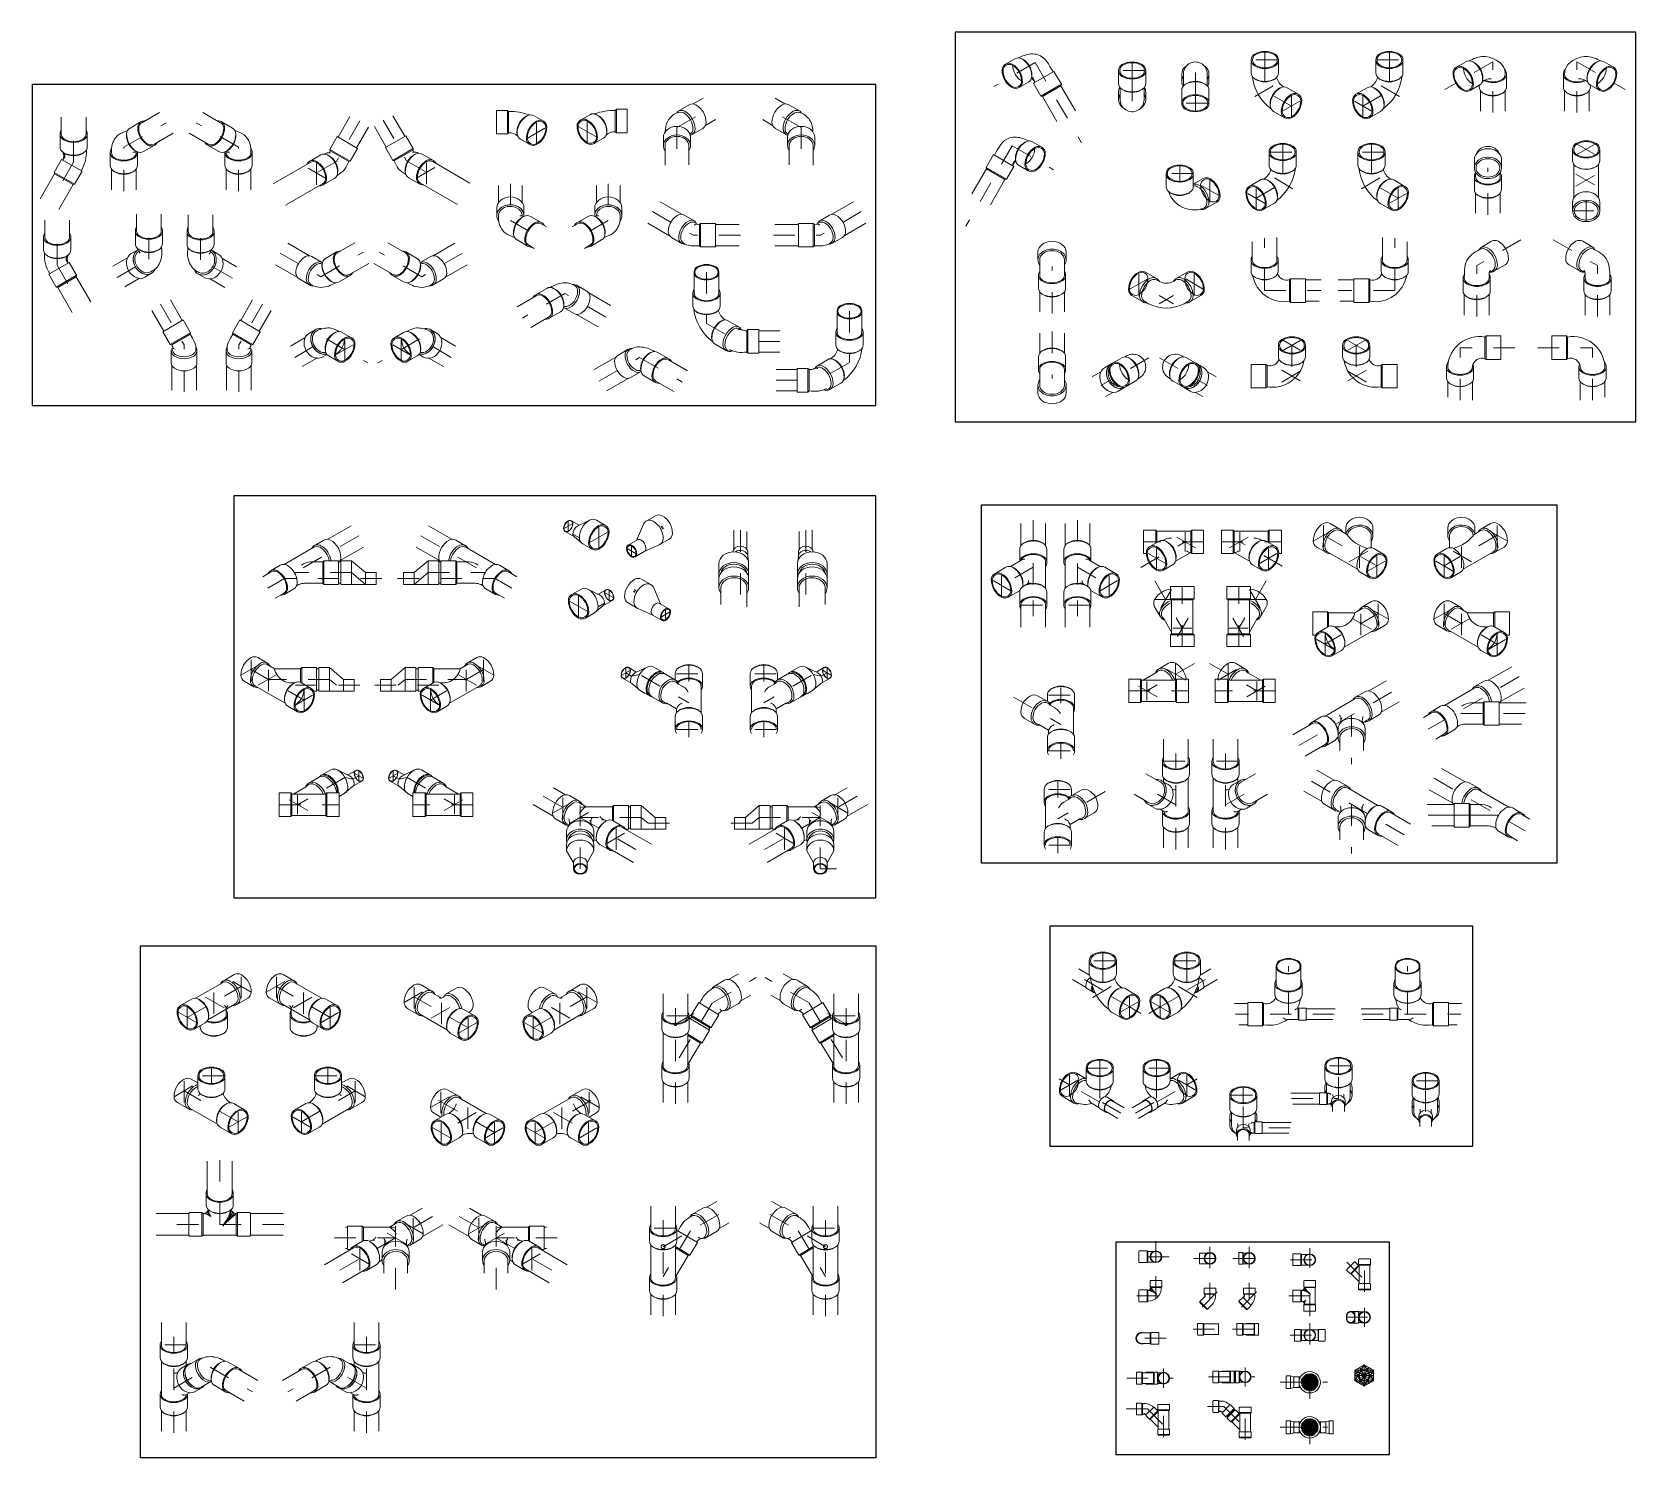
# Model space of a CAD drawing. Header units: millimetres. Extents: x 1263 to 3002, y 1308 to 2683.
# Drawn here: x 1521.66 to 1529.15, y 1340.03 to 1346.69 of the extents above; entities that cross this region are included whole.
import ezdxf

# ---------------------------------------------------------------- set-up
doc = ezdxf.new("R2010")
doc.units = ezdxf.units.MM
doc.linetypes.add('ACAD_ISO04W100', pattern=[30, 24, -3, 0, -3])
doc.layers.add('EJE HID.', color=125, linetype='ACAD_ISO04W100', lineweight=13)
doc.layers.add('sanitaria', color=1, linetype='Continuous', lineweight=0)

msp = doc.modelspace()

# ---------------------------------------------------------------- linework, layer by layer
for points in [[(1529.15292, 1346.69086), (1525.97154, 1346.69086), (1525.97154, 1344.86886), (1529.15292, 1344.86886)], [(1521.65636, 1344.94455), (1525.59964, 1344.94455), (1525.59964, 1346.44575), (1521.65636, 1346.44575)], [(1525.59964, 1344.52315), (1522.59928, 1344.52315), (1522.59928, 1342.64384), (1525.59964, 1342.64384)], [(1526.0937, 1344.48109), (1528.78286, 1344.48109), (1528.78286, 1342.80507), (1526.0937, 1342.80507)], [(1528.38974, 1341.48135), (1526.4153, 1341.48135), (1526.4153, 1342.51289), (1528.38974, 1342.51289)], [(1522.16292, 1342.41945), (1525.59964, 1342.41945), (1525.59964, 1340.0251), (1522.16292, 1340.0251)], [(1526.72216, 1340.04158), (1528.00125, 1340.04158), (1528.00125, 1341.0337), (1526.72216, 1341.0337)]]:
    msp.add_lwpolyline(points, close=True)
at = {"layer": 'EJE HID.', "linetype": 'ACAD_ISO04W100', "ltscale": 0.004}
for p, q in [((1526.34528, 1346.54806), (1526.15141, 1346.43613)), ((1526.34528, 1346.54806), (1526.562, 1346.17268)), ((1526.7982, 1346.5478), (1526.7982, 1346.4746)), ((1527.47631, 1346.56045), (1527.36084, 1346.56045)), ((1527.41858, 1346.59705), (1527.41858, 1346.52385)), ((1527.41858, 1346.56045), (1527.41858, 1346.41675)), ((1527.94274, 1346.56045), (1528.05821, 1346.56045)), ((1528.00048, 1346.59705), (1528.00048, 1346.52385)), ((1528.00048, 1346.56045), (1528.00048, 1346.41675)), ((1528.4842, 1346.55215), (1528.25903, 1346.42215)), ((1528.4842, 1346.31455), (1528.4842, 1346.55215)), ((1528.87731, 1346.31455), (1528.87731, 1346.55215)), ((1528.87731, 1346.55215), (1529.10248, 1346.42215)), ((1526.85593, 1346.5112), (1526.74046, 1346.5112)), ((1526.7982, 1346.3675), (1526.7982, 1346.5112)), ((1527.09361, 1346.50193), (1527.09361, 1346.35823)), ((1527.09361, 1346.32162), (1527.09361, 1346.39483)), ((1527.37095, 1346.38925), (1527.46621, 1346.44425)), ((1527.54303, 1346.3449), (1527.41858, 1346.41675)), ((1527.54303, 1346.2899), (1527.54303, 1346.3999)), ((1527.87603, 1346.3449), (1528.00048, 1346.41675)), ((1527.87603, 1346.2899), (1527.87603, 1346.3999)), ((1528.04811, 1346.38925), (1527.95284, 1346.44425)), ((1524.67053, 1346.2443), (1524.82944, 1346.33604)), ((1525.25108, 1346.2443), (1525.09218, 1346.33604)), ((1527.15135, 1346.35823), (1527.03588, 1346.35823)), ((1527.4954, 1346.3174), (1527.59066, 1346.3724)), ((1527.4954, 1346.3174), (1527.59066, 1346.3724)), ((1527.92366, 1346.3174), (1527.8284, 1346.3724)), ((1527.92366, 1346.3174), (1527.8284, 1346.3724)), ((1521.85072, 1346.08222), (1521.85072, 1346.25391)), ((1522.08523, 1346.15223), (1522.2839, 1346.26694)), ((1522.6215, 1346.15223), (1522.42282, 1346.26694)), ((1523.18848, 1346.27585), (1523.0786, 1346.08553)), ((1523.29717, 1346.27948), (1523.40705, 1346.08916)), ((1523.96686, 1346.19222), (1524.06213, 1346.24722)), ((1524.01449, 1346.16472), (1524.01449, 1346.27472)), ((1524.2991, 1346.19723), (1524.20384, 1346.25223)), ((1524.25147, 1346.16973), (1524.25147, 1346.27973)), ((1524.67053, 1346.2443), (1524.67053, 1346.06081)), ((1525.25108, 1346.2443), (1525.25108, 1346.06081)), ((1526.23743, 1346.15933), (1526.02071, 1345.78395)), ((1526.23743, 1346.15933), (1526.4313, 1346.0474)), ((1527.5018, 1346.16655), (1527.5018, 1346.09334)), ((1527.91726, 1346.16655), (1527.91726, 1346.09334)), ((1528.87275, 1346.16968), (1528.96802, 1346.11468)), ((1528.87275, 1346.11468), (1528.96802, 1346.16968)), ((1522.08523, 1345.94692), (1522.08523, 1346.15223)), ((1522.6215, 1345.94692), (1522.6215, 1346.15223)), ((1523.0786, 1346.08553), (1522.97982, 1346.0285)), ((1522.98511, 1345.97655), (1522.98511, 1346.08655)), ((1523.40705, 1346.08916), (1523.50582, 1346.03213)), ((1523.50054, 1345.98018), (1523.50054, 1346.09018)), ((1527.44406, 1346.12995), (1527.55953, 1346.12995)), ((1527.5018, 1346.12995), (1527.5018, 1345.98625)), ((1527.97499, 1346.12995), (1527.85952, 1346.12995)), ((1527.91726, 1346.12995), (1527.91726, 1345.98625)), ((1521.85072, 1346.08222), (1521.79578, 1345.98706)), ((1523.03274, 1346.00405), (1522.93748, 1346.05905)), ((1523.03274, 1346.00405), (1522.93748, 1346.05905)), ((1523.45291, 1346.00768), (1523.54817, 1346.06268)), ((1523.45291, 1346.00768), (1523.54817, 1346.06268)), ((1527.08411, 1346.02943), (1526.95709, 1346.02943)), ((1527.0206, 1345.98917), (1527.0206, 1346.06969)), ((1527.54943, 1345.95875), (1527.45417, 1346.01375)), ((1527.86963, 1345.95875), (1527.96489, 1346.01375)), ((1528.46121, 1345.83723), (1528.46121, 1346.05589)), ((1528.87275, 1345.97098), (1528.96802, 1346.02598)), ((1528.87275, 1346.02598), (1528.96802, 1345.97098)), ((1523.89196, 1345.98216), (1523.89196, 1345.81048)), ((1524.34958, 1345.98216), (1524.34958, 1345.81048)), ((1527.20919, 1345.92331), (1527.11392, 1345.97831)), ((1527.16156, 1345.89581), (1527.16156, 1346.00581)), ((1527.42498, 1345.8869), (1527.32972, 1345.9419)), ((1527.42498, 1345.8869), (1527.32972, 1345.9419)), ((1527.37735, 1345.9144), (1527.5018, 1345.98625)), ((1527.37735, 1345.8594), (1527.37735, 1345.9694)), ((1528.04171, 1345.9144), (1527.91726, 1345.98625)), ((1527.99407, 1345.8869), (1528.08934, 1345.9419)), ((1527.99407, 1345.8869), (1528.08934, 1345.9419)), ((1528.04171, 1345.8594), (1528.04171, 1345.9694)), ((1528.92041, 1345.80438), (1528.92026, 1345.90518)), ((1522.2026, 1345.62951), (1522.2026, 1345.8012)), ((1522.44401, 1345.6268), (1522.44401, 1345.79849)), ((1523.89196, 1345.81048), (1524.04065, 1345.72463)), ((1524.34958, 1345.81048), (1524.20089, 1345.72463)), ((1524.55688, 1345.85134), (1524.7472, 1345.74146)), ((1525.53188, 1345.85134), (1525.34156, 1345.74146)), ((1528.8569, 1345.85478), (1528.98386, 1345.85478)), ((1521.77402, 1345.60094), (1521.77402, 1345.77263)), ((1524.96697, 1345.74146), (1524.7472, 1345.74146)), ((1525.1218, 1345.74146), (1525.34156, 1345.74146)), ((1527.41731, 1345.48238), (1527.41731, 1345.7276)), ((1528.02555, 1345.48238), (1528.02555, 1345.7276)), ((1528.61563, 1345.719), (1528.40862, 1345.59948)), ((1528.76627, 1345.719), (1528.97327, 1345.59948)), ((1522.81608, 1345.65721), (1523.0064, 1345.54733)), ((1523.0064, 1345.54733), (1523.20508, 1345.66203)), ((1523.4776, 1345.54733), (1523.27892, 1345.66203)), ((1523.66792, 1345.65721), (1523.4776, 1345.54733)), ((1521.77402, 1345.60094), (1521.82896, 1345.50578)), ((1522.05392, 1345.54367), (1522.2026, 1345.62951)), ((1522.59269, 1345.54096), (1522.44401, 1345.6268)), ((1524.80873, 1345.56798), (1524.80873, 1345.32794)), ((1526.42379, 1345.37564), (1526.42379, 1345.59431)), ((1526.8288, 1345.45899), (1526.8288, 1345.56899)), ((1527.08756, 1345.45899), (1527.08756, 1345.56899)), ((1528.40862, 1345.36046), (1528.40862, 1345.59948)), ((1528.97327, 1345.36046), (1528.97327, 1345.59948)), ((1526.78117, 1345.48649), (1526.87644, 1345.54149)), ((1527.13519, 1345.48649), (1527.03993, 1345.54149)), ((1522.2569, 1345.41875), (1522.36679, 1345.22843)), ((1522.73308, 1345.41875), (1522.62319, 1345.22843)), ((1524.14711, 1345.46859), (1523.94843, 1345.35388)), ((1524.33743, 1345.35871), (1524.14711, 1345.46859)), ((1526.92414, 1345.45895), (1526.99222, 1345.41964)), ((1526.92414, 1345.41964), (1526.99222, 1345.45895)), ((1527.41731, 1345.48238), (1527.68207, 1345.48238)), ((1528.02555, 1345.48238), (1527.76079, 1345.48238)), ((1525.47699, 1345.38609), (1525.47699, 1345.14606)), ((1523.11802, 1345.15164), (1523.11802, 1345.26164)), ((1523.3814, 1345.15164), (1523.3814, 1345.26164)), ((1524.80873, 1345.32794), (1524.95266, 1345.24483)), ((1526.42379, 1345.29049), (1526.42379, 1345.07182)), ((1522.36679, 1345.00867), (1522.36679, 1345.22843)), ((1522.62319, 1345.00867), (1522.62319, 1345.22843)), ((1522.88379, 1345.17018), (1523.03247, 1345.25603)), ((1523.03247, 1345.25603), (1523.22634, 1345.1441)), ((1523.07039, 1345.17914), (1523.16565, 1345.23414)), ((1523.46695, 1345.25603), (1523.27308, 1345.1441)), ((1523.42904, 1345.17914), (1523.33377, 1345.23414)), ((1523.61564, 1345.17018), (1523.46695, 1345.25603)), ((1525.15153, 1345.24483), (1524.95266, 1345.24483)), ((1527.4976, 1345.25365), (1527.59286, 1345.19865)), ((1527.4976, 1345.19865), (1527.59286, 1345.25365)), ((1527.54523, 1345.22615), (1527.54523, 1345.08245)), ((1527.89311, 1345.25365), (1527.79785, 1345.19865)), ((1527.89311, 1345.19865), (1527.79785, 1345.25365)), ((1527.84548, 1345.22615), (1527.84548, 1345.08245)), ((1528.33093, 1344.96956), (1528.33093, 1345.21527)), ((1528.58679, 1345.21527), (1528.33093, 1345.21527)), ((1528.33093, 1345.20267), (1528.33093, 1345.21527)), ((1528.69436, 1345.21527), (1528.95022, 1345.21527)), ((1528.95022, 1344.96956), (1528.95022, 1345.21527)), ((1524.30585, 1345.05927), (1524.49617, 1345.16915)), ((1524.49617, 1345.16915), (1524.69485, 1345.05445)), ((1525.47699, 1345.14606), (1525.33305, 1345.06295)), ((1526.87635, 1345.16833), (1526.65118, 1345.03833)), ((1526.92599, 1345.16833), (1527.15116, 1345.03833)), ((1527.4976, 1345.05495), (1527.59286, 1345.10995)), ((1527.4976, 1345.10995), (1527.59286, 1345.05495)), ((1527.89311, 1345.05495), (1527.79785, 1345.10995)), ((1527.89311, 1345.10995), (1527.79785, 1345.05495)), ((1525.13418, 1345.06295), (1525.33305, 1345.06295)), ((1524.14084, 1344.36876), (1524.18414, 1344.39376)), ((1524.16249, 1344.35626), (1524.16249, 1344.40626)), ((1524.30538, 1344.27376), (1524.30538, 1344.38376)), ((1524.60908, 1344.37077), (1524.59492, 1344.37894)), ((1524.602, 1344.36668), (1524.602, 1344.38303)), ((1524.96699, 1344.36167), (1524.96699, 1343.99872)), ((1525.27248, 1344.36167), (1525.27248, 1343.99872)), ((1526.3362, 1344.40876), (1526.3362, 1344.037)), ((1526.54234, 1344.40876), (1526.54234, 1344.037)), ((1527.64496, 1344.31102), (1527.74022, 1344.36602)), ((1527.69259, 1344.28352), (1527.69259, 1344.39352)), ((1528.55253, 1344.31102), (1528.45727, 1344.36602)), ((1528.5049, 1344.28352), (1528.5049, 1344.39352)), ((1523.18291, 1344.33651), (1522.75823, 1344.09132)), ((1523.47394, 1344.33651), (1523.89862, 1344.09132)), ((1524.25775, 1344.30126), (1524.35302, 1344.35626)), ((1524.45867, 1344.2371), (1524.45867, 1344.2921)), ((1526.83812, 1344.18753), (1527.04647, 1344.30783)), ((1527.13174, 1344.30783), (1526.85174, 1344.30783)), ((1526.91223, 1344.17533), (1526.91223, 1344.28533)), ((1527.0941, 1344.28033), (1526.99884, 1344.33533)), ((1527.04647, 1344.35239), (1527.04647, 1344.26326)), ((1527.21631, 1344.30783), (1527.49631, 1344.30783)), ((1527.25395, 1344.28033), (1527.34921, 1344.33533)), ((1527.30158, 1344.35239), (1527.30158, 1344.26326)), ((1527.50003, 1344.19325), (1527.30158, 1344.30783)), ((1527.43582, 1344.17533), (1527.43582, 1344.28533)), ((1527.69259, 1344.33852), (1527.94148, 1344.19482)), ((1527.86034, 1344.18667), (1527.86034, 1344.29667)), ((1528.5049, 1344.33852), (1528.25601, 1344.19482)), ((1528.33715, 1344.18667), (1528.33715, 1344.29667)), ((1524.48248, 1344.25085), (1524.43485, 1344.27835)), ((1526.95987, 1344.20283), (1526.8646, 1344.25783)), ((1527.38818, 1344.20283), (1527.48345, 1344.25783)), ((1527.81271, 1344.21417), (1527.90797, 1344.26917)), ((1527.89385, 1344.16732), (1527.98912, 1344.22232)), ((1527.94148, 1344.13982), (1527.94148, 1344.24982)), ((1528.30364, 1344.16732), (1528.20837, 1344.22232)), ((1528.25601, 1344.13982), (1528.25601, 1344.24982)), ((1528.38478, 1344.21417), (1528.28952, 1344.26917)), ((1523.29169, 1344.13641), (1522.83634, 1344.13641)), ((1523.14963, 1344.16391), (1522.88397, 1344.16391)), ((1523.21463, 1344.10891), (1523.14963, 1344.16391)), ((1523.36516, 1344.13641), (1523.82051, 1344.13641)), ((1523.44222, 1344.10891), (1523.50722, 1344.16391)), ((1523.50722, 1344.16391), (1523.77288, 1344.16391)), ((1526.3362, 1344.18964), (1526.18752, 1344.10379)), ((1526.18752, 1344.04879), (1526.18752, 1344.15879)), ((1526.54234, 1344.18964), (1526.69102, 1344.10379)), ((1526.69102, 1344.04879), (1526.69102, 1344.15879)), ((1524.21076, 1343.95161), (1524.21076, 1344.06161)), ((1524.37531, 1344.04661), (1524.33201, 1344.07161)), ((1524.35366, 1344.03411), (1524.35366, 1344.08411)), ((1524.46646, 1344.07377), (1524.48062, 1344.08194)), ((1524.47354, 1344.06968), (1524.47354, 1344.08603)), ((1526.23515, 1344.07629), (1526.13989, 1344.13129)), ((1526.23515, 1344.07629), (1526.13989, 1344.13129)), ((1526.64339, 1344.07629), (1526.73865, 1344.13129)), ((1526.64339, 1344.07629), (1526.73865, 1344.13129)), ((1526.90443, 1344.12551), (1527.03234, 1343.90395)), ((1526.98255, 1344.08546), (1526.92755, 1343.99019)), ((1527.03234, 1343.81868), (1527.03234, 1344.09868)), ((1527.42424, 1344.12551), (1527.29633, 1343.90395)), ((1527.29633, 1343.81868), (1527.29633, 1344.09868)), ((1527.34612, 1344.08546), (1527.40112, 1343.99019)), ((1524.25839, 1343.97911), (1524.16313, 1344.03411)), ((1524.61687, 1343.94011), (1524.61687, 1343.99511)), ((1526.27847, 1344.01174), (1526.39394, 1344.01174)), ((1526.3362, 1343.96013), (1526.3362, 1344.03334)), ((1526.60008, 1344.01174), (1526.48461, 1344.01174)), ((1526.54234, 1343.96013), (1526.54234, 1344.03334)), ((1526.90346, 1344.03782), (1526.99259, 1344.03782)), ((1527.4252, 1344.03782), (1527.33608, 1344.03782)), ((1527.99638, 1343.94564), (1527.90112, 1344.00064)), ((1527.94875, 1343.91814), (1527.94875, 1344.02814)), ((1528.20837, 1343.94564), (1528.30364, 1344.00064)), ((1528.25601, 1343.91814), (1528.25601, 1344.02814)), ((1524.59306, 1343.95386), (1524.64069, 1343.98136)), ((1527.05984, 1343.95159), (1527.00484, 1343.85632)), ((1527.26883, 1343.95159), (1527.32383, 1343.85632)), ((1527.94875, 1343.97314), (1527.69985, 1343.82944)), ((1527.91524, 1343.89879), (1527.81997, 1343.95379)), ((1527.8676, 1343.87129), (1527.8676, 1343.98129)), ((1528.25601, 1343.97314), (1528.5049, 1343.82944)), ((1528.28952, 1343.89879), (1528.38478, 1343.95379)), ((1528.33715, 1343.87129), (1528.33715, 1343.98129)), ((1526.98778, 1343.90395), (1527.07691, 1343.90395)), ((1527.34089, 1343.90395), (1527.25176, 1343.90395)), ((1527.74749, 1343.80194), (1527.65222, 1343.85694)), ((1527.69985, 1343.77444), (1527.69985, 1343.88444)), ((1528.45727, 1343.80194), (1528.55253, 1343.85694)), ((1528.5049, 1343.77444), (1528.5049, 1343.88444)), ((1522.67976, 1343.65651), (1522.67976, 1343.76651)), ((1523.76688, 1343.65651), (1523.76688, 1343.76651)), ((1522.63213, 1343.68401), (1522.72739, 1343.73901)), ((1522.67976, 1343.71151), (1522.92866, 1343.56781)), ((1522.71328, 1343.63716), (1522.80854, 1343.69216)), ((1522.76091, 1343.60966), (1522.76091, 1343.71966)), ((1523.76688, 1343.71151), (1523.51799, 1343.56781)), ((1523.73337, 1343.63716), (1523.63811, 1343.69216)), ((1523.68574, 1343.60966), (1523.68574, 1343.71966)), ((1523.81451, 1343.68401), (1523.71925, 1343.73901)), ((1524.40946, 1343.6824), (1524.45276, 1343.7074)), ((1524.43111, 1343.6699), (1524.43111, 1343.7199)), ((1524.43111, 1343.6949), (1524.45856, 1343.67905)), ((1524.49584, 1343.68753), (1524.45856, 1343.67905)), ((1524.66832, 1343.69104), (1524.78379, 1343.69104)), ((1524.72606, 1343.65443), (1524.72606, 1343.72764)), ((1524.72606, 1343.65443), (1524.72606, 1343.72764)), ((1525.1348, 1343.69104), (1525.01933, 1343.69104)), ((1525.07707, 1343.65443), (1525.07707, 1343.72764)), ((1525.07707, 1343.65443), (1525.07707, 1343.72764)), ((1525.30729, 1343.68753), (1525.34456, 1343.67905)), ((1525.37201, 1343.6949), (1525.34456, 1343.67905)), ((1525.39366, 1343.6824), (1525.35036, 1343.7074)), ((1525.37201, 1343.6699), (1525.37201, 1343.7199)), ((1527.08913, 1343.73885), (1526.86757, 1343.61094)), ((1527.04907, 1343.66073), (1526.95381, 1343.71573)), ((1527.00144, 1343.73982), (1527.00144, 1343.65069)), ((1527.15993, 1343.73885), (1527.38149, 1343.61094)), ((1527.19998, 1343.66073), (1527.29525, 1343.71573)), ((1527.24762, 1343.73982), (1527.24762, 1343.65069)), ((1523.04634, 1343.66466), (1522.76091, 1343.66466)), ((1523.1884, 1343.63716), (1522.80854, 1343.63716)), ((1522.92866, 1343.51281), (1522.92866, 1343.62281)), ((1523.07884, 1343.63716), (1523.04634, 1343.66466)), ((1523.25825, 1343.63716), (1523.63811, 1343.63716)), ((1523.36781, 1343.63716), (1523.40031, 1343.66466)), ((1523.40031, 1343.66466), (1523.68574, 1343.66466)), ((1523.51799, 1343.51281), (1523.51799, 1343.62281)), ((1524.5045, 1343.68253), (1524.72606, 1343.55461)), ((1525.29863, 1343.68253), (1525.07707, 1343.55461)), ((1526.4656, 1343.55423), (1526.4656, 1343.62743)), ((1526.4656, 1343.55423), (1526.4656, 1343.62743)), ((1526.7823, 1343.61094), (1527.0623, 1343.61094)), ((1526.9152, 1343.58344), (1526.81994, 1343.63844)), ((1526.86757, 1343.6555), (1526.86757, 1343.56637)), ((1527.46676, 1343.61094), (1527.18676, 1343.61094)), ((1527.33385, 1343.58344), (1527.42912, 1343.63844)), ((1527.38149, 1343.6555), (1527.38149, 1343.56637)), ((1527.57767, 1343.35569), (1528.01623, 1343.60889)), ((1528.60699, 1343.67751), (1528.18232, 1343.43232)), ((1522.88103, 1343.54031), (1522.97629, 1343.59531)), ((1523.56562, 1343.54031), (1523.47036, 1343.59531)), ((1526.24404, 1343.58232), (1526.4656, 1343.4544)), ((1526.40786, 1343.59083), (1526.52333, 1343.59083)), ((1524.72606, 1343.39403), (1524.72606, 1343.46724)), ((1524.72606, 1343.39403), (1524.72606, 1343.46724)), ((1525.07707, 1343.39403), (1525.07707, 1343.46724)), ((1525.07707, 1343.39403), (1525.07707, 1343.46724)), ((1527.8239, 1343.49784), (1527.8239, 1343.2686)), ((1528.63469, 1343.50492), (1528.30805, 1343.50492)), ((1524.66832, 1343.43064), (1524.78379, 1343.43064)), ((1525.1348, 1343.43064), (1525.01933, 1343.43064)), ((1526.40786, 1343.33043), (1526.52333, 1343.33043)), ((1526.4656, 1343.29383), (1526.4656, 1343.36703)), ((1526.4656, 1343.29383), (1526.4656, 1343.36703)), ((1527.00306, 1343.31875), (1527.00306, 1343.24554)), ((1527.23478, 1343.31875), (1527.23478, 1343.24554)), ((1523.18345, 1343.18897), (1523.18345, 1343.23897)), ((1523.3446, 1343.18897), (1523.3446, 1343.23897)), ((1526.94533, 1343.28215), (1527.0608, 1343.28215)), ((1527.00306, 1342.87012), (1527.00306, 1343.24188)), ((1527.29251, 1343.28215), (1527.17704, 1343.28215)), ((1527.23478, 1342.87012), (1527.23478, 1343.24188)), ((1523.11873, 1343.2066), (1522.89717, 1343.07868)), ((1523.11873, 1343.2066), (1523.156, 1343.19812)), ((1523.18345, 1343.21397), (1523.156, 1343.19812)), ((1523.2051, 1343.20147), (1523.1618, 1343.22647)), ((1523.32295, 1343.20147), (1523.36625, 1343.22647)), ((1523.3446, 1343.21397), (1523.37206, 1343.19812)), ((1523.40933, 1343.2066), (1523.37206, 1343.19812)), ((1523.40933, 1343.2066), (1523.63089, 1343.07868)), ((1526.45068, 1343.11325), (1526.45068, 1343.18646)), ((1526.45068, 1343.11325), (1526.45068, 1343.18646)), ((1527.00306, 1343.07863), (1526.86314, 1343.15941)), ((1527.23478, 1343.07863), (1527.3747, 1343.15941)), ((1528.07012, 1342.93817), (1527.63157, 1343.19137)), ((1528.21001, 1343.20222), (1528.63469, 1342.95703)), ((1522.9448, 1343.05118), (1522.84953, 1343.10618)), ((1522.89717, 1343.12324), (1522.89717, 1343.03412)), ((1523.58326, 1343.05118), (1523.67852, 1343.10618)), ((1523.63089, 1343.12324), (1523.63089, 1343.03412)), ((1524.04571, 1343.11913), (1524.50923, 1342.85152)), ((1524.08963, 1343.03878), (1524.18489, 1343.09378)), ((1524.13726, 1343.01128), (1524.13726, 1343.12128)), ((1525.51345, 1343.11913), (1525.04993, 1342.85152)), ((1525.46953, 1343.03878), (1525.37427, 1343.09378)), ((1525.4219, 1343.01128), (1525.4219, 1343.12128)), ((1526.50841, 1343.14985), (1526.39294, 1343.14985)), ((1526.67224, 1343.14135), (1526.45068, 1343.01343)), ((1522.81189, 1343.07868), (1523.09189, 1343.07868)), ((1523.71616, 1343.07868), (1523.43616, 1343.07868)), ((1524.17078, 1342.99193), (1524.26604, 1343.04693)), ((1524.21841, 1342.77891), (1524.21841, 1343.07443)), ((1524.50384, 1343.01943), (1524.21841, 1343.01943)), ((1524.53634, 1342.99193), (1524.50384, 1343.01943)), ((1525.02283, 1342.99193), (1525.05533, 1343.01943)), ((1525.05533, 1343.01943), (1525.34076, 1343.01943)), ((1525.38839, 1342.99193), (1525.29312, 1343.04693)), ((1525.34076, 1342.77891), (1525.34076, 1343.07443)), ((1527.8239, 1343.08033), (1527.8239, 1342.85108)), ((1524.33852, 1342.89508), (1524.43379, 1342.95008)), ((1524.38616, 1342.86758), (1524.38616, 1342.97758)), ((1524.53634, 1342.99193), (1524.67082, 1342.99193)), ((1525.02283, 1342.99193), (1524.88834, 1342.99193)), ((1525.22064, 1342.89508), (1525.12537, 1342.95008)), ((1525.17301, 1342.86758), (1525.17301, 1342.97758)), ((1526.50841, 1342.88945), (1526.39294, 1342.88945)), ((1526.45068, 1342.85285), (1526.45068, 1342.92606)), ((1526.45068, 1342.85285), (1526.45068, 1342.92606)), ((1525.34076, 1342.77891), (1525.4161, 1342.77891)), ((1526.71921, 1342.34942), (1526.60374, 1342.34942)), ((1526.66147, 1342.38602), (1526.66147, 1342.31281)), ((1526.66147, 1342.34942), (1526.66147, 1342.20572)), ((1526.99598, 1342.34942), (1527.11145, 1342.34942)), ((1527.05372, 1342.38602), (1527.05372, 1342.31281)), ((1527.05372, 1342.34942), (1527.05372, 1342.20572)), ((1522.63308, 1342.17463), (1522.63308, 1342.28463)), ((1522.79881, 1342.17463), (1522.79881, 1342.28463)), ((1524.66352, 1342.05248), (1525.04129, 1342.27058)), ((1525.46111, 1342.05248), (1525.08335, 1342.27058)), ((1526.66147, 1342.21247), (1526.53405, 1342.28604)), ((1527.05372, 1342.21247), (1527.18114, 1342.28604)), ((1527.52923, 1342.09966), (1527.52923, 1342.3234)), ((1528.0855, 1342.09966), (1528.0855, 1342.3234)), ((1522.38179, 1342.08454), (1522.63308, 1342.22963)), ((1522.50624, 1342.10139), (1522.50624, 1342.21139)), ((1522.68071, 1342.20213), (1522.58545, 1342.25713)), ((1522.75118, 1342.20213), (1522.84645, 1342.25713)), ((1523.0501, 1342.08454), (1522.79881, 1342.22963)), ((1522.92566, 1342.10139), (1522.92566, 1342.21139)), ((1523.39526, 1342.15378), (1523.49052, 1342.20878)), ((1523.44289, 1342.12628), (1523.44289, 1342.23628)), ((1524.29744, 1342.15378), (1524.20217, 1342.20878)), ((1524.24981, 1342.12628), (1524.24981, 1342.23628)), ((1526.61384, 1342.17822), (1526.7091, 1342.23322)), ((1526.78592, 1342.13387), (1526.66147, 1342.20572)), ((1526.78592, 1342.07887), (1526.78592, 1342.18887)), ((1526.92927, 1342.13387), (1527.05372, 1342.20572)), ((1526.92927, 1342.07887), (1526.92927, 1342.18887)), ((1527.10135, 1342.17822), (1527.00609, 1342.23322)), ((1522.42942, 1342.05704), (1522.33416, 1342.11204)), ((1522.42942, 1342.05704), (1522.33416, 1342.11204)), ((1522.38179, 1342.02954), (1522.38179, 1342.13954)), ((1522.55387, 1342.12889), (1522.4586, 1342.18389)), ((1522.87803, 1342.12889), (1522.97329, 1342.18389)), ((1523.00247, 1342.05704), (1523.09774, 1342.11204)), ((1523.00247, 1342.05704), (1523.09774, 1342.11204)), ((1523.0501, 1342.02954), (1523.0501, 1342.13954)), ((1523.69418, 1342.03619), (1523.44289, 1342.18128)), ((1523.5221, 1342.08054), (1523.61736, 1342.13554)), ((1523.56973, 1342.05304), (1523.56973, 1342.16304)), ((1523.99852, 1342.03619), (1524.24981, 1342.18128)), ((1524.17059, 1342.08054), (1524.07533, 1342.13554)), ((1524.12296, 1342.05304), (1524.12296, 1342.16304)), ((1524.8356, 1342.15183), (1524.66352, 1341.8657)), ((1524.66352, 1342.12845), (1524.66352, 1342.05159)), ((1525.28903, 1342.15183), (1525.46111, 1341.8657)), ((1525.46111, 1342.12845), (1525.46111, 1342.05159)), ((1526.73829, 1342.10637), (1526.83355, 1342.16137)), ((1526.73829, 1342.10637), (1526.83355, 1342.16137)), ((1526.8389, 1342.10328), (1526.78592, 1342.13387)), ((1526.87629, 1342.10328), (1526.92927, 1342.13387)), ((1526.9769, 1342.10637), (1526.88164, 1342.16137)), ((1526.9769, 1342.10637), (1526.88164, 1342.16137)), ((1523.64655, 1342.00869), (1523.74181, 1342.06369)), ((1523.64655, 1342.00869), (1523.74181, 1342.06369)), ((1523.69418, 1341.98119), (1523.69418, 1342.09119)), ((1524.04615, 1342.00869), (1523.95088, 1342.06369)), ((1524.04615, 1342.00869), (1523.95088, 1342.06369)), ((1523.99852, 1341.98119), (1523.99852, 1342.09119)), ((1524.72126, 1342.09185), (1524.60579, 1342.09185)), ((1524.66352, 1341.67982), (1524.66352, 1342.05159)), ((1525.40338, 1342.09185), (1525.51885, 1342.09185)), ((1525.46111, 1341.67982), (1525.46111, 1342.05159)), ((1527.74284, 1342.09966), (1527.28096, 1342.09966)), ((1527.87189, 1342.09966), (1528.33377, 1342.09966)), ((1526.64664, 1341.80766), (1526.64664, 1341.88819)), ((1526.91259, 1341.80766), (1526.91259, 1341.88819)), ((1527.76238, 1341.89399), (1527.76238, 1341.82078)), ((1522.55228, 1341.81182), (1522.43681, 1341.81182)), ((1522.49454, 1341.84842), (1522.49454, 1341.77522)), ((1522.98179, 1341.81182), (1523.09726, 1341.81182)), ((1523.03953, 1341.84842), (1523.03953, 1341.77522)), ((1526.50568, 1341.71431), (1526.50568, 1341.82431)), ((1526.58313, 1341.84793), (1526.71015, 1341.84793)), ((1526.9761, 1341.84793), (1526.84908, 1341.84793)), ((1527.05355, 1341.71431), (1527.05355, 1341.82431)), ((1527.82012, 1341.85738), (1527.70465, 1341.85738)), ((1527.76238, 1341.70468), (1527.76238, 1341.85738)), ((1528.17004, 1341.82383), (1528.17004, 1341.75063)), ((1522.32007, 1341.71385), (1522.41533, 1341.76885)), ((1522.3677, 1341.68635), (1522.3677, 1341.79635)), ((1522.61899, 1341.59627), (1522.3677, 1341.74135)), ((1522.91508, 1341.59627), (1523.16637, 1341.74135)), ((1523.214, 1341.71385), (1523.11874, 1341.76885)), ((1523.16637, 1341.68635), (1523.16637, 1341.79635)), ((1523.56687, 1341.63624), (1523.56687, 1341.74624)), ((1524.25982, 1341.63624), (1524.25982, 1341.74624)), ((1526.50568, 1341.76931), (1526.45654, 1341.79768)), ((1526.45805, 1341.74181), (1526.55332, 1341.79681)), ((1526.64664, 1341.68793), (1526.50568, 1341.76931)), ((1526.64664, 1341.80766), (1526.64664, 1341.68793)), ((1526.91259, 1341.80766), (1526.91259, 1341.68793)), ((1526.91259, 1341.68793), (1527.05355, 1341.76931)), ((1527.10118, 1341.74181), (1527.00592, 1341.79681)), ((1527.05355, 1341.76931), (1527.1027, 1341.79768)), ((1527.31781, 1341.75784), (1527.31781, 1341.68464)), ((1528.22777, 1341.78723), (1528.1123, 1341.78723)), ((1528.17004, 1341.64353), (1528.17004, 1341.78723)), ((1523.51924, 1341.66374), (1523.6145, 1341.71874)), ((1523.81816, 1341.54616), (1523.532, 1341.71138)), ((1523.69371, 1341.56301), (1523.69371, 1341.67301)), ((1524.00853, 1341.54616), (1524.29469, 1341.71138)), ((1524.13298, 1341.56301), (1524.13298, 1341.67301)), ((1524.30746, 1341.66374), (1524.21219, 1341.71874)), ((1526.74601, 1341.63737), (1526.64664, 1341.69474)), ((1526.81322, 1341.63737), (1526.91259, 1341.69474)), ((1527.26008, 1341.72124), (1527.37555, 1341.72124)), ((1527.31781, 1341.56854), (1527.31781, 1341.72124)), ((1527.54301, 1341.70468), (1527.76238, 1341.70468)), ((1522.57136, 1341.56877), (1522.66662, 1341.62377)), ((1522.57136, 1341.56877), (1522.66662, 1341.62377)), ((1522.61899, 1341.54127), (1522.61899, 1341.65127)), ((1522.96271, 1341.56877), (1522.86745, 1341.62377)), ((1522.96271, 1341.56877), (1522.86745, 1341.62377)), ((1522.91508, 1341.54127), (1522.91508, 1341.65127)), ((1523.56926, 1341.49116), (1523.56926, 1341.60116)), ((1523.64608, 1341.59051), (1523.74134, 1341.64551)), ((1523.81816, 1341.49116), (1523.81816, 1341.60116)), ((1524.00853, 1341.49116), (1524.00853, 1341.60116)), ((1524.18061, 1341.59051), (1524.08535, 1341.64551)), ((1524.25743, 1341.49116), (1524.25743, 1341.60116)), ((1523.61689, 1341.51866), (1523.52163, 1341.57366)), ((1523.61689, 1341.51866), (1523.52163, 1341.57366)), ((1523.77053, 1341.51866), (1523.86579, 1341.57366)), ((1523.77053, 1341.51866), (1523.86579, 1341.57366)), ((1524.05617, 1341.51866), (1523.9609, 1341.57366)), ((1524.05617, 1341.51866), (1523.9609, 1341.57366)), ((1524.2098, 1341.51866), (1524.30506, 1341.57366)), ((1524.2098, 1341.51866), (1524.30506, 1341.57366)), ((1527.53719, 1341.56854), (1527.31781, 1341.56854)), ((1522.53327, 1341.11711), (1522.53327, 1341.41754)), ((1523.52845, 1341.15347), (1523.06494, 1340.88585)), ((1523.43691, 1341.04561), (1523.43691, 1341.15561)), ((1523.65256, 1341.15347), (1524.11608, 1340.88585)), ((1523.74411, 1341.04561), (1523.74411, 1341.15561)), ((1524.60602, 1341.01268), (1524.94028, 1341.20567)), ((1524.60602, 1341.13587), (1524.60602, 1341.06266)), ((1525.36516, 1341.01268), (1525.03089, 1341.20567)), ((1525.36516, 1341.13587), (1525.36516, 1341.06266)), ((1522.83369, 1341.11711), (1522.23284, 1341.11711)), ((1523.40339, 1341.02626), (1523.30813, 1341.08126)), ((1523.35576, 1340.81325), (1523.35576, 1341.10876)), ((1523.48454, 1341.07311), (1523.38927, 1341.12811)), ((1523.69647, 1341.07311), (1523.79174, 1341.12811)), ((1523.77762, 1341.02626), (1523.87288, 1341.08126)), ((1523.82525, 1340.81325), (1523.82525, 1341.10876)), ((1524.66375, 1341.09927), (1524.54828, 1341.09927)), ((1524.7346, 1341.08691), (1524.60602, 1340.87312)), ((1525.23658, 1341.08691), (1525.36516, 1340.87312)), ((1525.30742, 1341.09927), (1525.42289, 1341.09927)), ((1523.07033, 1341.05376), (1523.35576, 1341.05376)), ((1523.18801, 1340.90191), (1523.18801, 1341.01191)), ((1524.11068, 1341.05376), (1523.82525, 1341.05376)), ((1523.993, 1340.90191), (1523.993, 1341.01191)), ((1524.60602, 1340.68724), (1524.60602, 1341.059)), ((1525.36516, 1340.68724), (1525.36516, 1341.059)), ((1526.90961, 1341.0386), (1526.90961, 1340.8923)), ((1527.16189, 1341.01155), (1527.16189, 1340.88671)), ((1527.34558, 1341.01155), (1527.34558, 1340.88671)), ((1527.62848, 1340.91333), (1527.62848, 1341.0055)), ((1523.23564, 1340.92941), (1523.14038, 1340.98441)), ((1523.94537, 1340.92941), (1524.04063, 1340.98441)), ((1526.97061, 1340.96545), (1526.78857, 1340.96545)), ((1527.08581, 1340.95798), (1527.22579, 1340.95798)), ((1527.2695, 1340.95798), (1527.40948, 1340.95798)), ((1527.53791, 1340.95154), (1527.68239, 1340.95154)), ((1527.80176, 1340.94092), (1527.88427, 1340.85841)), ((1527.88427, 1340.80125), (1527.88427, 1340.97424)), ((1526.90961, 1340.87436), (1526.90961, 1340.72806)), ((1527.16189, 1340.84351), (1527.16189, 1340.76721)), ((1527.34558, 1340.84351), (1527.34558, 1340.76721)), ((1527.62848, 1340.68825), (1527.62848, 1340.86929)), ((1526.82011, 1340.7829), (1526.97694, 1340.7829)), ((1527.12524, 1340.73056), (1527.22465, 1340.82997)), ((1527.30893, 1340.73056), (1527.40834, 1340.82997)), ((1527.5309, 1340.78261), (1527.62848, 1340.78261)), ((1527.88427, 1340.63787), (1527.88427, 1340.7273)), ((1527.0836, 1340.62671), (1527.23215, 1340.62671)), ((1527.26759, 1340.62671), (1527.41614, 1340.62671)), ((1527.62848, 1340.65554), (1527.62848, 1340.54477)), ((1527.79885, 1340.68258), (1527.92898, 1340.68258)), ((1522.37641, 1340.55445), (1522.26094, 1340.55445)), ((1522.31868, 1340.59105), (1522.31868, 1340.51785)), ((1523.16176, 1340.55445), (1523.27723, 1340.55445)), ((1523.2195, 1340.59105), (1523.2195, 1340.51785)), ((1526.95681, 1340.58454), (1526.77477, 1340.58454)), ((1527.53644, 1340.59869), (1527.72272, 1340.59869)), ((1522.31868, 1340.14242), (1522.31868, 1340.51419)), ((1523.2195, 1340.14242), (1523.2195, 1340.51419)), ((1527.62848, 1340.30091), (1527.62848, 1340.49034)), ((1527.83983, 1340.43568), (1527.88313, 1340.46068)), ((1527.88313, 1340.46068), (1527.86148, 1340.42318)), ((1527.88313, 1340.41068), (1527.88313, 1340.46068)), ((1527.90478, 1340.42318), (1527.88313, 1340.46068)), ((1527.88313, 1340.46068), (1527.92643, 1340.43568)), ((1522.31868, 1340.35093), (1522.48835, 1340.44889)), ((1522.48835, 1340.44889), (1522.68703, 1340.33418)), ((1523.04983, 1340.44889), (1522.85115, 1340.33418)), ((1523.2195, 1340.35093), (1523.04983, 1340.44889)), ((1526.77372, 1340.39793), (1526.99008, 1340.39793)), ((1526.94537, 1340.35322), (1526.94537, 1340.44265)), ((1527.15463, 1340.40391), (1527.37099, 1340.40391)), ((1527.32627, 1340.35919), (1527.32627, 1340.44862)), ((1527.88313, 1340.36068), (1527.83983, 1340.43568)), ((1527.83983, 1340.43568), (1527.92643, 1340.43568)), ((1527.88313, 1340.41068), (1527.83983, 1340.43568)), ((1527.83983, 1340.43568), (1527.83983, 1340.38568)), ((1527.86148, 1340.42318), (1527.83983, 1340.38568)), ((1527.83983, 1340.38568), (1527.88313, 1340.41068)), ((1527.88313, 1340.38568), (1527.83983, 1340.41068)), ((1527.83983, 1340.41068), (1527.88313, 1340.41068)), ((1527.83983, 1340.38568), (1527.88313, 1340.38568)), ((1527.83983, 1340.38568), (1527.88313, 1340.36068)), ((1527.86148, 1340.42318), (1527.90478, 1340.44818)), ((1527.86148, 1340.44818), (1527.90478, 1340.42318)), ((1527.88313, 1340.41068), (1527.86148, 1340.44818)), ((1527.86148, 1340.37318), (1527.86148, 1340.42318)), ((1527.88313, 1340.41068), (1527.86148, 1340.37318)), ((1527.90478, 1340.44818), (1527.88313, 1340.41068)), ((1527.88313, 1340.36068), (1527.92643, 1340.43568)), ((1527.88313, 1340.41068), (1527.92643, 1340.43568)), ((1527.92643, 1340.41068), (1527.88313, 1340.41068)), ((1527.88313, 1340.41068), (1527.90478, 1340.37318)), ((1527.88313, 1340.38568), (1527.92643, 1340.41068)), ((1527.92643, 1340.38568), (1527.88313, 1340.41068)), ((1527.88313, 1340.36068), (1527.88313, 1340.41068)), ((1527.92643, 1340.38568), (1527.88313, 1340.38568)), ((1527.92643, 1340.38568), (1527.88313, 1340.36068)), ((1527.90478, 1340.42318), (1527.92643, 1340.38568)), ((1527.90478, 1340.37318), (1527.90478, 1340.42318)), ((1527.92643, 1340.43568), (1527.92643, 1340.38568)), ((1527.48949, 1340.37892), (1527.71086, 1340.37892)), ((1526.7697, 1340.2543), (1526.86969, 1340.2543)), ((1526.86969, 1340.2543), (1526.94537, 1340.17862)), ((1526.94537, 1340.12146), (1526.94537, 1340.29445)), ((1527.15061, 1340.26553), (1527.22691, 1340.26553)), ((1527.22691, 1340.26553), (1527.32627, 1340.16617)), ((1527.32627, 1340.109), (1527.32627, 1340.28199)), ((1527.62848, 1340.09018), (1527.62848, 1340.27961)), ((1527.48949, 1340.16819), (1527.71086, 1340.16819))]:
    msp.add_line(p, q, dxfattribs=at)
for centre, radius in [((1524.66352, 1342.05248), 0.00579), ((1525.46111, 1342.05248), 0.00579), ((1524.60602, 1341.01268), 0.00944), ((1525.36516, 1341.01268), 0.00944)]:
    msp.add_circle(centre, radius, dxfattribs=at)
at = {"layer": 'sanitaria'}
for p, q in [((1526.24956, 1346.56613), (1526.20626, 1346.54113)), ((1527.35507, 1346.56045), (1527.35507, 1346.50045)), ((1527.48209, 1346.56045), (1527.48209, 1346.50045)), ((1527.93697, 1346.56045), (1527.93697, 1346.50045)), ((1528.06398, 1346.56045), (1528.06398, 1346.50045)), ((1528.35718, 1346.55215), (1528.31388, 1346.52715)), ((1529.00433, 1346.55215), (1529.04763, 1346.52715)), ((1526.43264, 1346.50675), (1526.33737, 1346.45175)), ((1526.46728, 1346.44675), (1526.43264, 1346.50675)), ((1526.73469, 1346.5112), (1526.73469, 1346.4512)), ((1526.86171, 1346.5112), (1526.86171, 1346.4512)), ((1527.03013, 1346.45826), (1527.03013, 1346.49491)), ((1527.03813, 1346.49119), (1527.03813, 1346.43933)), ((1527.14917, 1346.49552), (1527.14917, 1346.43925)), ((1527.1571, 1346.45826), (1527.1571, 1346.49491)), ((1528.54771, 1346.49475), (1528.54771, 1346.43475)), ((1528.8138, 1346.49475), (1528.8138, 1346.43475)), ((1526.26977, 1346.43113), (1526.31307, 1346.45613)), ((1526.37201, 1346.39175), (1526.33737, 1346.45175)), ((1526.46728, 1346.44675), (1526.37201, 1346.39175)), ((1526.37887, 1346.38988), (1526.37201, 1346.39175)), ((1526.46547, 1346.43988), (1526.37887, 1346.38988)), ((1526.44653, 1346.27269), (1526.37887, 1346.38988)), ((1526.46728, 1346.44675), (1526.46547, 1346.43988)), ((1526.53313, 1346.32269), (1526.46547, 1346.43988)), ((1526.73471, 1346.41117), (1526.73471, 1346.37452)), ((1526.74272, 1346.37823), (1526.74272, 1346.4301)), ((1526.85375, 1346.3739), (1526.85375, 1346.43018)), ((1526.86168, 1346.41117), (1526.86168, 1346.37452)), ((1527.03011, 1346.35823), (1527.03011, 1346.41823)), ((1527.15712, 1346.35823), (1527.15712, 1346.41823)), ((1527.57478, 1346.3999), (1527.52282, 1346.4299)), ((1527.84427, 1346.3999), (1527.89624, 1346.4299)), ((1528.37739, 1346.41715), (1528.42069, 1346.44215)), ((1528.42069, 1346.44215), (1528.42069, 1346.43475)), ((1528.42646, 1346.32167), (1528.42646, 1346.41649)), ((1528.54193, 1346.32167), (1528.54193, 1346.41649)), ((1528.81958, 1346.32167), (1528.81958, 1346.41649)), ((1528.93505, 1346.32167), (1528.93505, 1346.41649)), ((1528.98412, 1346.41715), (1528.94082, 1346.44215)), ((1528.94082, 1346.44215), (1528.94082, 1346.43475)), ((1522.16911, 1346.26733), (1522.25183, 1346.31509)), ((1522.53762, 1346.26733), (1522.4549, 1346.31509)), ((1523.87789, 1346.32472), (1523.82789, 1346.32472)), ((1523.82789, 1346.21472), (1523.82789, 1346.32472)), ((1523.88389, 1346.31972), (1523.87789, 1346.32472)), ((1523.87789, 1346.21472), (1523.87789, 1346.32472)), ((1523.88389, 1346.21972), (1523.88389, 1346.31972)), ((1524.38207, 1346.32473), (1524.38807, 1346.32973)), ((1524.38207, 1346.22473), (1524.38207, 1346.32473)), ((1524.38807, 1346.21973), (1524.38807, 1346.32973)), ((1524.38807, 1346.32973), (1524.43807, 1346.32973)), ((1524.43807, 1346.21973), (1524.43807, 1346.32973)), ((1524.67559, 1346.32055), (1524.67071, 1346.31346)), ((1524.67559, 1346.32055), (1524.72755, 1346.35055)), ((1524.7925, 1346.38138), (1524.74625, 1346.35468)), ((1525.12912, 1346.38138), (1525.17537, 1346.35468)), ((1525.24603, 1346.32055), (1525.19406, 1346.35055)), ((1525.24603, 1346.32055), (1525.25091, 1346.31346)), ((1527.51127, 1346.2899), (1527.45931, 1346.3199)), ((1527.90778, 1346.2899), (1527.95974, 1346.3199)), ((1521.79299, 1346.21494), (1521.79299, 1346.29253)), ((1521.90846, 1346.21494), (1521.90846, 1346.29253)), ((1522.16622, 1346.27233), (1522.11426, 1346.24233)), ((1522.54051, 1346.27233), (1522.59247, 1346.24233)), ((1523.08686, 1346.19984), (1523.1423, 1346.29586)), ((1523.17346, 1346.14984), (1523.2289, 1346.24586)), ((1523.31218, 1346.15347), (1523.25675, 1346.24949)), ((1523.39878, 1346.20347), (1523.34335, 1346.29949)), ((1524.00295, 1346.29972), (1524.04625, 1346.27472)), ((1524.26302, 1346.30473), (1524.21972, 1346.27973)), ((1524.7391, 1346.21055), (1524.79106, 1346.24055)), ((1524.85023, 1346.28138), (1524.80399, 1346.25468)), ((1525.07138, 1346.28138), (1525.11763, 1346.25468)), ((1525.18252, 1346.21055), (1525.13056, 1346.24055)), ((1521.78721, 1346.21494), (1521.78721, 1346.15494)), ((1521.91423, 1346.21494), (1521.91423, 1346.15494)), ((1522.22973, 1346.16233), (1522.17777, 1346.13233)), ((1522.22685, 1346.16733), (1522.31597, 1346.21879)), ((1522.47988, 1346.16733), (1522.39075, 1346.21879)), ((1522.477, 1346.16233), (1522.52896, 1346.13233)), ((1523.04789, 1346.14234), (1523.08253, 1346.20234)), ((1523.08253, 1346.20234), (1523.17779, 1346.14734)), ((1523.40311, 1346.20597), (1523.30785, 1346.15097)), ((1523.43776, 1346.14597), (1523.40311, 1346.20597)), ((1523.87789, 1346.21472), (1523.82789, 1346.21472)), ((1523.87789, 1346.21472), (1523.88389, 1346.21972)), ((1523.98274, 1346.16472), (1523.93944, 1346.18972)), ((1524.28323, 1346.16973), (1524.32653, 1346.19473)), ((1524.38807, 1346.21973), (1524.38207, 1346.22473)), ((1524.38807, 1346.21973), (1524.43807, 1346.21973)), ((1524.60705, 1346.15996), (1524.60705, 1346.19936)), ((1524.61505, 1346.16199), (1524.61505, 1346.0694)), ((1524.72613, 1346.15996), (1524.72613, 1346.06944)), ((1524.73402, 1346.19936), (1524.73402, 1346.15996)), ((1525.1876, 1346.19936), (1525.1876, 1346.15996)), ((1525.19549, 1346.15996), (1525.19549, 1346.06944)), ((1525.30657, 1346.16199), (1525.30657, 1346.0694)), ((1525.31457, 1346.15996), (1525.31457, 1346.19936)), ((1526.33315, 1346.1774), (1526.37645, 1346.1524)), ((1521.76002, 1346.03512), (1521.79466, 1346.09512)), ((1521.79466, 1346.09512), (1521.88992, 1346.04012)), ((1522.02172, 1346.12855), (1522.02172, 1346.06855)), ((1522.14873, 1346.13093), (1522.14873, 1346.06855)), ((1522.55799, 1346.13093), (1522.55799, 1346.06855)), ((1522.68501, 1346.12855), (1522.68501, 1346.06855)), ((1522.95335, 1346.08655), (1523.00531, 1346.11655)), ((1523.04437, 1346.12624), (1523.04969, 1346.13547)), ((1523.04789, 1346.14234), (1523.14315, 1346.08734)), ((1523.04969, 1346.13547), (1523.04789, 1346.14234)), ((1523.04969, 1346.13547), (1523.1363, 1346.08547)), ((1523.1363, 1346.08547), (1523.14315, 1346.08734)), ((1523.14315, 1346.08734), (1523.17779, 1346.14734)), ((1523.34249, 1346.09097), (1523.30785, 1346.15097)), ((1523.43776, 1346.14597), (1523.34249, 1346.09097)), ((1523.34935, 1346.0891), (1523.34249, 1346.09097)), ((1523.43595, 1346.1391), (1523.34935, 1346.0891)), ((1523.43595, 1346.1391), (1523.43776, 1346.14597)), ((1523.44128, 1346.12987), (1523.43595, 1346.1391)), ((1523.53229, 1346.09018), (1523.48033, 1346.12018)), ((1523.52941, 1346.08518), (1523.70256, 1345.98521)), ((1526.11543, 1346.05802), (1526.15007, 1346.11802)), ((1526.15007, 1346.11802), (1526.24534, 1346.06302)), ((1527.43829, 1346.12995), (1527.43829, 1346.06995)), ((1527.56531, 1346.12995), (1527.56531, 1346.06995)), ((1527.85375, 1346.12995), (1527.85375, 1346.06995)), ((1527.98077, 1346.12995), (1527.98077, 1346.06995)), ((1528.39773, 1346.05589), (1528.39773, 1346.0953)), ((1528.52469, 1346.0953), (1528.52469, 1346.05589)), ((1528.85688, 1346.14218), (1528.85688, 1346.09018)), ((1528.98389, 1346.14218), (1528.98389, 1346.09018)), ((1521.69416, 1345.91105), (1521.76182, 1346.02825)), ((1521.76002, 1346.03512), (1521.85528, 1345.98012)), ((1521.76182, 1346.02825), (1521.76002, 1346.03512)), ((1521.76182, 1346.02825), (1521.84843, 1345.97825)), ((1521.85528, 1345.98012), (1521.88992, 1346.04012)), ((1522.02749, 1345.95399), (1522.02749, 1346.05029)), ((1522.14296, 1345.95399), (1522.14296, 1346.05029)), ((1522.14873, 1346.07594), (1522.14873, 1346.06855)), ((1522.55799, 1346.07594), (1522.55799, 1346.06855)), ((1522.56377, 1345.95399), (1522.56377, 1346.05029)), ((1522.67924, 1345.95399), (1522.67924, 1346.05029)), ((1522.95624, 1346.08155), (1522.78309, 1345.98158)), ((1523.46879, 1345.98018), (1523.41682, 1346.01018)), ((1526.04958, 1345.93395), (1526.11724, 1346.05115)), ((1526.11543, 1346.05802), (1526.11724, 1346.05115)), ((1526.11543, 1346.05802), (1526.2107, 1346.00302)), ((1526.11724, 1346.05115), (1526.20384, 1346.00115)), ((1526.2107, 1346.00302), (1526.24534, 1346.06302)), ((1526.31294, 1346.0424), (1526.26964, 1346.0674)), ((1526.95709, 1346.02943), (1526.95709, 1345.96943)), ((1527.08411, 1346.02943), (1527.08411, 1345.96943)), ((1528.3977, 1346.01626), (1528.3977, 1345.95626)), ((1528.40347, 1346.01626), (1528.40347, 1346.03494)), ((1528.51894, 1346.01626), (1528.51894, 1346.03494)), ((1528.52472, 1346.01626), (1528.52472, 1345.95626)), ((1528.86265, 1346.07192), (1528.86265, 1345.91514)), ((1528.97812, 1346.07192), (1528.97812, 1345.91513)), ((1521.78077, 1345.86105), (1521.84843, 1345.97825)), ((1521.84843, 1345.97825), (1521.85528, 1345.98012)), ((1523.01397, 1345.98155), (1522.84082, 1345.88158)), ((1523.01686, 1345.97655), (1523.06882, 1346.00655)), ((1523.47167, 1345.98518), (1523.64482, 1345.88521)), ((1523.83648, 1345.97295), (1523.83648, 1345.89404)), ((1523.94755, 1345.97291), (1523.94755, 1345.89389)), ((1524.29398, 1345.97291), (1524.29398, 1345.89389)), ((1524.40506, 1345.97295), (1524.40506, 1345.89404)), ((1526.13618, 1345.88395), (1526.20384, 1346.00115)), ((1526.20384, 1346.00115), (1526.2107, 1346.00302)), ((1527.08411, 1345.97943), (1527.1298, 1346.00581)), ((1527.34559, 1345.9694), (1527.39756, 1345.9994)), ((1528.07346, 1345.9694), (1528.0215, 1345.9994)), ((1528.40347, 1345.93801), (1528.40347, 1345.84499)), ((1528.51894, 1345.93801), (1528.51894, 1345.84499)), ((1523.82848, 1345.86955), (1523.82848, 1345.8329)), ((1523.95545, 1345.86955), (1523.95545, 1345.83559)), ((1524.28609, 1345.86955), (1524.28609, 1345.83559)), ((1524.41306, 1345.86955), (1524.41306, 1345.8329)), ((1524.59244, 1345.89748), (1524.69386, 1345.83892)), ((1525.49633, 1345.89748), (1525.39491, 1345.83892)), ((1527.14135, 1345.86581), (1527.19331, 1345.89581)), ((1527.4091, 1345.8594), (1527.46106, 1345.8894)), ((1528.00995, 1345.8594), (1527.95799, 1345.8894)), ((1528.8569, 1345.85478), (1528.8569, 1345.89418)), ((1528.98386, 1345.89418), (1528.98386, 1345.85478)), ((1521.71628, 1345.73366), (1521.71628, 1345.81125)), ((1521.83175, 1345.73366), (1521.83175, 1345.81125)), ((1522.14486, 1345.76223), (1522.14486, 1345.83982)), ((1522.26033, 1345.76223), (1522.26033, 1345.83982)), ((1522.38627, 1345.75952), (1522.38627, 1345.83711)), ((1522.50174, 1345.75952), (1522.50174, 1345.83711)), ((1524.03865, 1345.79912), (1523.98669, 1345.82912)), ((1524.03577, 1345.79412), (1524.06085, 1345.77963)), ((1524.20577, 1345.79412), (1524.18068, 1345.77963)), ((1524.20288, 1345.79912), (1524.25485, 1345.82912)), ((1524.5347, 1345.79748), (1524.63612, 1345.73892)), ((1524.75404, 1345.80681), (1524.70494, 1345.83516)), ((1524.75404, 1345.80681), (1524.75866, 1345.80011)), ((1524.776, 1345.79146), (1524.7717, 1345.79146)), ((1524.776, 1345.79146), (1524.78105, 1345.79646)), ((1524.776, 1345.69146), (1524.776, 1345.79146)), ((1524.78105, 1345.68646), (1524.78105, 1345.79646)), ((1524.78105, 1345.79646), (1524.85033, 1345.79646)), ((1524.85033, 1345.68646), (1524.85033, 1345.79646)), ((1524.85033, 1345.79146), (1524.9612, 1345.79146)), ((1525.23843, 1345.79146), (1525.12756, 1345.79146)), ((1525.30771, 1345.79646), (1525.23843, 1345.79646)), ((1525.23843, 1345.68646), (1525.23843, 1345.79646)), ((1525.31277, 1345.79146), (1525.30771, 1345.79646)), ((1525.30771, 1345.68646), (1525.30771, 1345.79646)), ((1525.31277, 1345.69146), (1525.31277, 1345.79146)), ((1525.31277, 1345.79146), (1525.31707, 1345.79146)), ((1525.33473, 1345.80681), (1525.33011, 1345.80011)), ((1525.33473, 1345.80681), (1525.38383, 1345.83516)), ((1525.55406, 1345.79748), (1525.45264, 1345.73892)), ((1521.71051, 1345.73366), (1521.71051, 1345.67366)), ((1521.83752, 1345.73366), (1521.83752, 1345.67366)), ((1522.13909, 1345.76223), (1522.13909, 1345.70223)), ((1522.26611, 1345.76223), (1522.26611, 1345.70223)), ((1522.3805, 1345.75952), (1522.3805, 1345.69952)), ((1522.50752, 1345.75952), (1522.50752, 1345.69952)), ((1523.97515, 1345.68912), (1523.92318, 1345.71912)), ((1524.26639, 1345.68912), (1524.31835, 1345.71912)), ((1524.69402, 1345.70286), (1524.64492, 1345.73121)), ((1525.39474, 1345.70286), (1525.44384, 1345.73121)), ((1527.35958, 1345.62608), (1527.35958, 1345.70957)), ((1527.47505, 1345.62608), (1527.47505, 1345.73002)), ((1527.96781, 1345.62608), (1527.96781, 1345.73002)), ((1528.08328, 1345.62608), (1528.08328, 1345.70957)), ((1528.42586, 1345.68277), (1528.47783, 1345.71277)), ((1528.95603, 1345.68277), (1528.90406, 1345.71277)), ((1522.03413, 1345.59644), (1522.10257, 1345.63595)), ((1522.1197, 1345.65495), (1522.14911, 1345.67193)), ((1522.52691, 1345.65224), (1522.4975, 1345.66922)), ((1522.61248, 1345.59373), (1522.54404, 1345.63324)), ((1522.85163, 1345.70335), (1522.95306, 1345.64479)), ((1523.01291, 1345.61287), (1522.96413, 1345.64103)), ((1523.07991, 1345.6631), (1523.02795, 1345.6331)), ((1523.08279, 1345.6581), (1523.16552, 1345.70586)), ((1523.40121, 1345.6581), (1523.31848, 1345.70586)), ((1523.40409, 1345.6631), (1523.45605, 1345.6331)), ((1523.47109, 1345.61287), (1523.51987, 1345.64103)), ((1523.63237, 1345.70335), (1523.53094, 1345.64479)), ((1523.97803, 1345.69412), (1524.00312, 1345.67963)), ((1524.26351, 1345.69412), (1524.23842, 1345.67963)), ((1524.776, 1345.69146), (1524.75462, 1345.69146)), ((1524.776, 1345.69146), (1524.78105, 1345.68646)), ((1524.78105, 1345.68646), (1524.85033, 1345.68646)), ((1524.85033, 1345.69146), (1524.9612, 1345.69146)), ((1525.23843, 1345.69146), (1525.12756, 1345.69146)), ((1525.30771, 1345.68646), (1525.23843, 1345.68646)), ((1525.31277, 1345.69146), (1525.30771, 1345.68646)), ((1525.31277, 1345.69146), (1525.33414, 1345.69146)), ((1526.35812, 1345.66223), (1526.35812, 1345.62558)), ((1526.48946, 1345.66223), (1526.48946, 1345.62558)), ((1528.42586, 1345.68277), (1528.42082, 1345.67298)), ((1528.95603, 1345.68277), (1528.96107, 1345.67298)), ((1521.83008, 1345.61384), (1521.73481, 1345.55884)), ((1521.76945, 1345.49884), (1521.73481, 1345.55884)), ((1521.86472, 1345.55384), (1521.83008, 1345.61384)), ((1522.18318, 1345.54499), (1522.21492, 1345.56332)), ((1522.46343, 1345.54228), (1522.43169, 1345.56061)), ((1522.7939, 1345.60335), (1522.89532, 1345.54479)), ((1523.14053, 1345.5581), (1523.22966, 1345.60956)), ((1523.34347, 1345.5581), (1523.25434, 1345.60956)), ((1523.6901, 1345.60335), (1523.58868, 1345.54479)), ((1524.75099, 1345.47164), (1524.75099, 1345.56798)), ((1524.86646, 1345.47164), (1524.86646, 1345.56798)), ((1526.36606, 1345.55468), (1526.36606, 1345.62558)), ((1526.48153, 1345.55468), (1526.48153, 1345.62558)), ((1526.91252, 1345.53899), (1526.86056, 1345.56899)), ((1527.00384, 1345.53899), (1527.05581, 1345.56899)), ((1527.3538, 1345.62608), (1527.3538, 1345.57408)), ((1527.48082, 1345.62608), (1527.48082, 1345.57408)), ((1527.96204, 1345.62608), (1527.96204, 1345.57408)), ((1528.08906, 1345.62608), (1528.08906, 1345.57408)), ((1528.46636, 1345.54208), (1528.46636, 1345.56034)), ((1528.48937, 1345.57277), (1528.54133, 1345.60277)), ((1528.89252, 1345.57277), (1528.84056, 1345.60277)), ((1528.91553, 1345.54208), (1528.91553, 1345.56034)), ((1521.86472, 1345.55384), (1521.76945, 1345.49884)), ((1521.77631, 1345.49697), (1521.76945, 1345.49884)), ((1521.86291, 1345.54697), (1521.77631, 1345.49697)), ((1521.84397, 1345.37978), (1521.77631, 1345.49697)), ((1521.86291, 1345.54697), (1521.86472, 1345.55384)), ((1521.93057, 1345.42978), (1521.86291, 1345.54697)), ((1522.08964, 1345.50022), (1522.15797, 1345.53968)), ((1522.55697, 1345.49751), (1522.48863, 1345.53697)), ((1522.95322, 1345.50873), (1522.90412, 1345.53708)), ((1523.14342, 1345.5531), (1523.09145, 1345.5231)), ((1523.34058, 1345.5531), (1523.39255, 1345.5231)), ((1523.53078, 1345.50873), (1523.57988, 1345.53708)), ((1524.01009, 1345.46282), (1524.06206, 1345.49282)), ((1524.20029, 1345.50719), (1524.24939, 1345.47884)), ((1526.36028, 1345.55468), (1526.36028, 1345.49468)), ((1526.4873, 1345.55468), (1526.4873, 1345.49468)), ((1526.91483, 1345.53099), (1526.92544, 1345.52486)), ((1527.00153, 1345.53099), (1526.99092, 1345.52486)), ((1527.53369, 1345.53238), (1527.53874, 1345.53738)), ((1527.53369, 1345.53238), (1527.53369, 1345.43238)), ((1527.53874, 1345.53738), (1527.53874, 1345.42738)), ((1527.53874, 1345.53738), (1527.60803, 1345.53738)), ((1527.60803, 1345.53738), (1527.60803, 1345.42738)), ((1527.60803, 1345.53624), (1527.60803, 1345.42851)), ((1527.6812, 1345.53238), (1527.60803, 1345.53238)), ((1527.76166, 1345.53238), (1527.83484, 1345.53238)), ((1527.83484, 1345.53738), (1527.83484, 1345.42738)), ((1527.90412, 1345.53738), (1527.83484, 1345.53738)), ((1527.83484, 1345.53624), (1527.83484, 1345.42851)), ((1527.90412, 1345.53738), (1527.90412, 1345.42738)), ((1527.90917, 1345.53238), (1527.90412, 1345.53738)), ((1527.90917, 1345.53238), (1527.90917, 1345.43238)), ((1528.34511, 1345.54208), (1528.34511, 1345.48208)), ((1528.47213, 1345.54208), (1528.47213, 1345.48208)), ((1528.47213, 1345.48948), (1528.47213, 1345.48208)), ((1528.90976, 1345.54208), (1528.90976, 1345.48208)), ((1528.90976, 1345.48948), (1528.90976, 1345.48208)), ((1529.03678, 1345.54208), (1529.03678, 1345.48208)), ((1522.35852, 1345.34274), (1522.30309, 1345.43876)), ((1522.63146, 1345.34274), (1522.68689, 1345.43876)), ((1524.01298, 1345.45782), (1523.92385, 1345.40636)), ((1524.35961, 1345.41257), (1524.25819, 1345.47112)), ((1524.74522, 1345.47164), (1524.74522, 1345.41164)), ((1524.87223, 1345.47164), (1524.87223, 1345.41164)), ((1526.36606, 1345.47642), (1526.36606, 1345.3834)), ((1526.48153, 1345.47642), (1526.48153, 1345.3834)), ((1526.84901, 1345.42899), (1526.79705, 1345.45899)), ((1526.85709, 1345.43099), (1526.87439, 1345.421)), ((1527.05927, 1345.43099), (1527.04197, 1345.421)), ((1527.06735, 1345.42899), (1527.11931, 1345.45899)), ((1527.53369, 1345.43238), (1527.53874, 1345.42738)), ((1527.53874, 1345.42738), (1527.60803, 1345.42738)), ((1527.67166, 1345.43238), (1527.60803, 1345.43238)), ((1527.7712, 1345.43238), (1527.83484, 1345.43238)), ((1527.90412, 1345.42738), (1527.83484, 1345.42738)), ((1527.90917, 1345.43238), (1527.90412, 1345.42738)), ((1528.35089, 1345.36753), (1528.35089, 1345.46383)), ((1528.46636, 1345.36753), (1528.46636, 1345.46383)), ((1528.91553, 1345.36753), (1528.91553, 1345.46383)), ((1529.031, 1345.36753), (1529.031, 1345.46383)), ((1522.27192, 1345.29274), (1522.21648, 1345.38876)), ((1522.36285, 1345.34524), (1522.26759, 1345.29024)), ((1522.39749, 1345.28524), (1522.36285, 1345.34524)), ((1522.59249, 1345.28524), (1522.62713, 1345.34524)), ((1522.62713, 1345.34524), (1522.72239, 1345.29024)), ((1522.71806, 1345.29274), (1522.7735, 1345.38876)), ((1524.07072, 1345.35782), (1523.98799, 1345.31006)), ((1524.0736, 1345.35282), (1524.12556, 1345.38282)), ((1524.1406, 1345.40305), (1524.18938, 1345.37489)), ((1524.30188, 1345.31257), (1524.20046, 1345.37112)), ((1524.96373, 1345.31002), (1524.90377, 1345.34463)), ((1525.41925, 1345.28976), (1525.41925, 1345.38609)), ((1525.53472, 1345.28976), (1525.53472, 1345.38609)), ((1522.30223, 1345.23024), (1522.26759, 1345.29024)), ((1522.39749, 1345.28524), (1522.30223, 1345.23024)), ((1522.39569, 1345.27837), (1522.30909, 1345.22837)), ((1522.39569, 1345.27837), (1522.39749, 1345.28524)), ((1522.39569, 1345.27837), (1522.40638, 1345.25986)), ((1522.59429, 1345.27837), (1522.5836, 1345.25986)), ((1522.59429, 1345.27837), (1522.59249, 1345.28524)), ((1522.59249, 1345.28524), (1522.68775, 1345.23024)), ((1522.59429, 1345.27837), (1522.68089, 1345.22837)), ((1522.68775, 1345.23024), (1522.72239, 1345.29024)), ((1522.86401, 1345.22295), (1522.93244, 1345.26247)), ((1522.94957, 1345.28147), (1522.97899, 1345.29845)), ((1522.98525, 1345.29295), (1522.99579, 1345.29904)), ((1523.10648, 1345.28664), (1523.14978, 1345.26164)), ((1523.39295, 1345.28664), (1523.34965, 1345.26164)), ((1523.51418, 1345.29295), (1523.50364, 1345.29904)), ((1523.54986, 1345.28147), (1523.52044, 1345.29845)), ((1523.63542, 1345.22295), (1523.56698, 1345.26247)), ((1524.96493, 1345.30906), (1524.96981, 1345.30196)), ((1524.99666, 1345.29483), (1524.99056, 1345.29483)), ((1524.99666, 1345.29483), (1525.00266, 1345.29983)), ((1524.99666, 1345.19483), (1524.99666, 1345.29483)), ((1525.00266, 1345.29983), (1525.05266, 1345.29983)), ((1525.00266, 1345.18983), (1525.00266, 1345.29983)), ((1525.05266, 1345.18983), (1525.05266, 1345.29983)), ((1525.05266, 1345.18983), (1525.05266, 1345.29983)), ((1525.05266, 1345.18983), (1525.05266, 1345.29983)), ((1525.05266, 1345.2987), (1525.05266, 1345.19097)), ((1525.15153, 1345.29483), (1525.05266, 1345.29483)), ((1525.41348, 1345.28976), (1525.41348, 1345.22976)), ((1525.54049, 1345.28976), (1525.54049, 1345.22976)), ((1526.36606, 1345.18971), (1526.36606, 1345.28273)), ((1526.48153, 1345.18971), (1526.48153, 1345.28273)), ((1528.44731, 1345.26527), (1528.45237, 1345.27027)), ((1528.44731, 1345.16527), (1528.44731, 1345.26527)), ((1528.45237, 1345.27027), (1528.52165, 1345.27027)), ((1528.45237, 1345.16027), (1528.45237, 1345.27027)), ((1528.52165, 1345.16027), (1528.52165, 1345.27027)), ((1528.52165, 1345.1614), (1528.52165, 1345.26914)), ((1528.7595, 1345.16027), (1528.7595, 1345.27027)), ((1528.82879, 1345.27027), (1528.7595, 1345.27027)), ((1528.7595, 1345.1614), (1528.7595, 1345.26914)), ((1528.82879, 1345.16027), (1528.82879, 1345.27027)), ((1528.83384, 1345.26527), (1528.82879, 1345.27027)), ((1528.83384, 1345.16527), (1528.83384, 1345.26527)), ((1522.30909, 1345.22837), (1522.30223, 1345.23024)), ((1522.30677, 1345.20167), (1522.31027, 1345.20902)), ((1522.30677, 1345.20167), (1522.30677, 1345.14497)), ((1522.30909, 1345.22837), (1522.31124, 1345.22464)), ((1522.4268, 1345.20167), (1522.4268, 1345.14497)), ((1522.56318, 1345.20167), (1522.56318, 1345.14497)), ((1522.68089, 1345.22837), (1522.67874, 1345.22464)), ((1522.68321, 1345.20167), (1522.67971, 1345.20902)), ((1522.68089, 1345.22837), (1522.68775, 1345.23024)), ((1522.68321, 1345.20167), (1522.68321, 1345.14497)), ((1523.01305, 1345.17151), (1523.03442, 1345.18384)), ((1523.48637, 1345.17151), (1523.46501, 1345.18384)), ((1524.44299, 1345.20775), (1524.39389, 1345.1794)), ((1524.63319, 1345.16338), (1524.58123, 1345.19338)), ((1524.90142, 1345.20109), (1524.84946, 1345.23109)), ((1525.00266, 1345.18983), (1524.99666, 1345.19483)), ((1525.00266, 1345.18983), (1525.05266, 1345.18983)), ((1525.15153, 1345.19483), (1525.05266, 1345.19483)), ((1527.48172, 1345.22615), (1527.48172, 1345.17415)), ((1527.60874, 1345.22615), (1527.60874, 1345.17415)), ((1527.78197, 1345.22615), (1527.78197, 1345.17415)), ((1527.90899, 1345.22615), (1527.90899, 1345.17415)), ((1528.95022, 1345.20267), (1528.95022, 1345.21527)), ((1522.30905, 1345.01639), (1522.30905, 1345.1335)), ((1522.42452, 1345.01639), (1522.42452, 1345.1335)), ((1522.56546, 1345.01639), (1522.56546, 1345.1335)), ((1522.68093, 1345.01639), (1522.68093, 1345.1335)), ((1522.91951, 1345.12674), (1522.98785, 1345.16619)), ((1523.08627, 1345.15164), (1523.04297, 1345.17664)), ((1523.41316, 1345.15164), (1523.45646, 1345.17664)), ((1523.57991, 1345.12674), (1523.51158, 1345.16619)), ((1524.28367, 1345.11313), (1524.38509, 1345.17169)), ((1524.6303, 1345.15838), (1524.71943, 1345.10692)), ((1525.13418, 1345.11295), (1525.23305, 1345.11295)), ((1525.28305, 1345.11795), (1525.23305, 1345.11795)), ((1525.23305, 1345.00795), (1525.23305, 1345.11795)), ((1525.23305, 1345.00795), (1525.23305, 1345.11795)), ((1525.23305, 1345.00795), (1525.23305, 1345.11795)), ((1525.23305, 1345.11682), (1525.23305, 1345.00908)), ((1525.28905, 1345.11295), (1525.28305, 1345.11795)), ((1525.28305, 1345.00795), (1525.28305, 1345.11795)), ((1525.28905, 1345.11295), (1525.29516, 1345.11295)), ((1525.28905, 1345.01295), (1525.28905, 1345.11295)), ((1525.32078, 1345.12717), (1525.3159, 1345.12008)), ((1525.32198, 1345.12813), (1525.38194, 1345.16275)), ((1526.36028, 1345.11145), (1526.36028, 1345.17145)), ((1526.36606, 1345.11145), (1526.36606, 1345.04055)), ((1526.48153, 1345.11145), (1526.48153, 1345.04055)), ((1526.4873, 1345.11145), (1526.4873, 1345.17145)), ((1526.66899, 1345.12192), (1526.69841, 1345.1389)), ((1526.74933, 1345.16833), (1526.70603, 1345.14333)), ((1527.05301, 1345.16833), (1527.09631, 1345.14333)), ((1527.13335, 1345.12192), (1527.10393, 1345.1389)), ((1527.4238, 1345.13745), (1527.35452, 1345.13745)), ((1527.35452, 1345.13745), (1527.35452, 1345.02745)), ((1527.42885, 1345.13245), (1527.4238, 1345.13745)), ((1527.4238, 1345.13745), (1527.4238, 1345.02745)), ((1527.42885, 1345.13245), (1527.42885, 1345.03245)), ((1527.96186, 1345.13245), (1527.96691, 1345.13745)), ((1527.96186, 1345.13245), (1527.96186, 1345.03245)), ((1527.96691, 1345.13745), (1528.03619, 1345.13745)), ((1527.96691, 1345.13745), (1527.96691, 1345.02745)), ((1528.03619, 1345.13745), (1528.03619, 1345.02745)), ((1528.26743, 1345.1267), (1528.26743, 1345.0747)), ((1528.39444, 1345.1267), (1528.39444, 1345.0747)), ((1528.44731, 1345.16527), (1528.45237, 1345.16027)), ((1528.45237, 1345.16027), (1528.52165, 1345.16027)), ((1528.82879, 1345.16027), (1528.7595, 1345.16027)), ((1528.83384, 1345.16527), (1528.82879, 1345.16027)), ((1528.88671, 1345.1267), (1528.88671, 1345.0747)), ((1529.01373, 1345.1267), (1529.01373, 1345.0747)), ((1524.3414, 1345.01313), (1524.44283, 1345.07169)), ((1524.50268, 1345.10361), (1524.4539, 1345.07545)), ((1524.56968, 1345.05338), (1524.51772, 1345.08338)), ((1524.57257, 1345.05838), (1524.65529, 1345.01062)), ((1525.38429, 1345.01921), (1525.43625, 1345.04921)), ((1526.35812, 1345.0039), (1526.35812, 1345.04055)), ((1526.48946, 1345.0039), (1526.48946, 1345.04055)), ((1526.61188, 1345.07984), (1526.65186, 1345.10292)), ((1526.76954, 1345.03333), (1526.81284, 1345.05833)), ((1527.0328, 1345.03333), (1526.9895, 1345.05833)), ((1527.19046, 1345.07984), (1527.15048, 1345.10292)), ((1528.2732, 1344.98438), (1528.2732, 1345.05645)), ((1528.38867, 1344.96988), (1528.38867, 1345.05645)), ((1528.89248, 1344.96988), (1528.89248, 1345.05645)), ((1529.00795, 1344.98438), (1529.00795, 1345.05645)), ((1525.13418, 1345.01295), (1525.23305, 1345.01295)), ((1525.28305, 1345.00795), (1525.23305, 1345.00795)), ((1525.28305, 1345.00795), (1525.28905, 1345.01295)), ((1526.67369, 1344.98726), (1526.70727, 1345.00665)), ((1526.73247, 1345.01196), (1526.76422, 1345.03029)), ((1527.06986, 1345.01196), (1527.03812, 1345.03029)), ((1527.12865, 1344.98726), (1527.09507, 1345.00665)), ((1527.4238, 1345.02745), (1527.35452, 1345.02745)), ((1527.42885, 1345.03245), (1527.4238, 1345.02745)), ((1527.96186, 1345.03245), (1527.96691, 1345.02745)), ((1527.96691, 1345.02745), (1528.03619, 1345.02745)), ((1523.14807, 1344.38306), (1523.03866, 1344.31989)), ((1523.50878, 1344.38306), (1523.61819, 1344.31989)), ((1524.17692, 1344.40626), (1524.21361, 1344.38508)), ((1524.26208, 1344.40876), (1524.20579, 1344.38126)), ((1524.29384, 1344.40876), (1524.33714, 1344.38376)), ((1524.4815, 1344.31445), (1524.5136, 1344.3898)), ((1524.57024, 1344.42985), (1524.52694, 1344.40485)), ((1524.93668, 1344.36168), (1524.93668, 1344.27663)), ((1525.30279, 1344.36168), (1525.30279, 1344.27663)), ((1526.27847, 1344.39376), (1526.27847, 1344.29039)), ((1526.39394, 1344.39376), (1526.39394, 1344.29039)), ((1526.48461, 1344.39376), (1526.48461, 1344.29039)), ((1526.60008, 1344.39376), (1526.60008, 1344.29039)), ((1526.85174, 1344.25283), (1526.85174, 1344.36283)), ((1526.90878, 1344.36283), (1526.85174, 1344.36283)), ((1526.90878, 1344.30166), (1526.90878, 1344.36283)), ((1526.91383, 1344.35783), (1526.90878, 1344.36283)), ((1527.07247, 1344.35783), (1527.07752, 1344.36283)), ((1527.07752, 1344.36283), (1527.13174, 1344.36283)), ((1527.07752, 1344.25283), (1527.07752, 1344.36283)), ((1527.13174, 1344.25283), (1527.13174, 1344.36283)), ((1527.21631, 1344.25283), (1527.21631, 1344.36283)), ((1527.27053, 1344.36283), (1527.21631, 1344.36283)), ((1527.27053, 1344.25283), (1527.27053, 1344.36283)), ((1527.27558, 1344.35783), (1527.27053, 1344.36283)), ((1527.43422, 1344.35783), (1527.43927, 1344.36283)), ((1527.43927, 1344.36283), (1527.49631, 1344.36283)), ((1527.43927, 1344.30166), (1527.43927, 1344.36283)), ((1527.49631, 1344.25283), (1527.49631, 1344.36283)), ((1527.72434, 1344.39352), (1527.76938, 1344.36752)), ((1527.77082, 1344.36002), (1527.80132, 1344.34241)), ((1527.79685, 1344.37226), (1527.79685, 1344.34499)), ((1527.92382, 1344.37226), (1527.92382, 1344.33561)), ((1528.27367, 1344.37226), (1528.27367, 1344.33561)), ((1528.42667, 1344.36002), (1528.39617, 1344.34241)), ((1528.40064, 1344.37226), (1528.40064, 1344.34499)), ((1528.47315, 1344.39352), (1528.42811, 1344.36752)), ((1523.01996, 1344.31576), (1522.97493, 1344.28976)), ((1523.63688, 1344.31576), (1523.68192, 1344.28976)), ((1524.14806, 1344.35626), (1524.19136, 1344.33126)), ((1524.21445, 1344.32626), (1524.18414, 1344.34376)), ((1524.19136, 1344.33126), (1524.23033, 1344.29876)), ((1524.27363, 1344.27376), (1524.23033, 1344.29876)), ((1524.44279, 1344.2921), (1524.48609, 1344.3171)), ((1524.51785, 1344.2621), (1524.58757, 1344.29338)), ((1524.59045, 1344.29485), (1524.63375, 1344.31985)), ((1524.9973, 1344.35653), (1524.9973, 1344.27657)), ((1525.24217, 1344.35653), (1525.24217, 1344.27657)), ((1526.92378, 1344.31033), (1526.88048, 1344.28533)), ((1527.07247, 1344.35783), (1526.91383, 1344.35783)), ((1526.91383, 1344.30458), (1526.91383, 1344.35783)), ((1527.07247, 1344.25783), (1527.07247, 1344.35783)), ((1527.27558, 1344.35783), (1527.43422, 1344.35783)), ((1527.27558, 1344.25783), (1527.27558, 1344.35783)), ((1527.42427, 1344.31033), (1527.46757, 1344.28533)), ((1527.43422, 1344.30458), (1527.43422, 1344.35783)), ((1527.66083, 1344.28352), (1527.70587, 1344.25752)), ((1527.91589, 1344.27988), (1527.91589, 1344.33561)), ((1528.2816, 1344.27988), (1528.2816, 1344.33561)), ((1528.53666, 1344.28352), (1528.49162, 1344.25752)), ((1522.97349, 1344.28226), (1522.8348, 1344.20219)), ((1522.95794, 1344.21391), (1523.01503, 1344.21391)), ((1523.01503, 1344.21391), (1523.02008, 1344.21891)), ((1523.01503, 1344.11391), (1523.01503, 1344.21391)), ((1523.02008, 1344.21891), (1523.08936, 1344.21891)), ((1523.02008, 1344.10891), (1523.02008, 1344.21891)), ((1523.08936, 1344.10891), (1523.08936, 1344.21891)), ((1523.08936, 1344.21391), (1523.09936, 1344.21391)), ((1523.20581, 1344.28306), (1523.0964, 1344.21989)), ((1523.14963, 1344.21891), (1523.09936, 1344.21891)), ((1523.09936, 1344.10891), (1523.09936, 1344.21891)), ((1523.14963, 1344.10891), (1523.14963, 1344.21891)), ((1523.21463, 1344.16391), (1523.14963, 1344.21891)), ((1523.44222, 1344.16391), (1523.50722, 1344.21891)), ((1523.45104, 1344.28306), (1523.56045, 1344.21989)), ((1523.50722, 1344.21891), (1523.55749, 1344.21891)), ((1523.50722, 1344.10891), (1523.50722, 1344.21891)), ((1523.55749, 1344.10891), (1523.55749, 1344.21891)), ((1523.56749, 1344.21391), (1523.55749, 1344.21391)), ((1523.63677, 1344.21891), (1523.56749, 1344.21891)), ((1523.56749, 1344.10891), (1523.56749, 1344.21891)), ((1523.64182, 1344.21391), (1523.63677, 1344.21891)), ((1523.63677, 1344.10891), (1523.63677, 1344.21891)), ((1523.64182, 1344.11391), (1523.64182, 1344.21391)), ((1523.69891, 1344.21391), (1523.64182, 1344.21391)), ((1523.68336, 1344.28226), (1523.82205, 1344.20219)), ((1524.47455, 1344.2371), (1524.51785, 1344.2621)), ((1525.00131, 1344.26016), (1525.00131, 1344.24016)), ((1525.00131, 1344.24016), (1525.00426, 1344.21684)), ((1525.23815, 1344.24016), (1525.23521, 1344.21684)), ((1525.23815, 1344.26016), (1525.23815, 1344.24016)), ((1526.27847, 1344.22037), (1526.23001, 1344.19239)), ((1526.2727, 1344.21704), (1526.2727, 1344.27214)), ((1526.39394, 1344.21214), (1526.39394, 1344.08999)), ((1526.39971, 1344.21214), (1526.39971, 1344.27214)), ((1526.47883, 1344.21214), (1526.47883, 1344.27214)), ((1526.48461, 1344.21214), (1526.48461, 1344.08999)), ((1526.60008, 1344.22037), (1526.64853, 1344.19239)), ((1526.60585, 1344.21704), (1526.60585, 1344.27214)), ((1526.86473, 1344.25283), (1526.85174, 1344.25283)), ((1527.07247, 1344.25783), (1527.00113, 1344.21664)), ((1527.07247, 1344.25783), (1527.07752, 1344.25283)), ((1527.07752, 1344.25283), (1527.13174, 1344.25283)), ((1527.27053, 1344.25283), (1527.21631, 1344.25283)), ((1527.27558, 1344.25783), (1527.27053, 1344.25283)), ((1527.27558, 1344.25783), (1527.34692, 1344.21664)), ((1527.48332, 1344.25283), (1527.49631, 1344.25283)), ((1527.71308, 1344.26002), (1527.85177, 1344.17995)), ((1527.97324, 1344.24982), (1527.92821, 1344.27582)), ((1528.22425, 1344.24982), (1528.26928, 1344.27582)), ((1528.4844, 1344.26002), (1528.34572, 1344.17995)), ((1522.7738, 1344.16697), (1522.73534, 1344.14476)), ((1522.77107, 1344.17206), (1522.80054, 1344.18908)), ((1522.80054, 1344.18908), (1522.8161, 1344.19806)), ((1523.21463, 1344.10891), (1523.21463, 1344.16391)), ((1523.21463, 1344.16391), (1523.26489, 1344.16391)), ((1523.26489, 1344.10891), (1523.26489, 1344.16391)), ((1523.44222, 1344.16391), (1523.39196, 1344.16391)), ((1523.39196, 1344.10891), (1523.39196, 1344.16391)), ((1523.44222, 1344.10891), (1523.44222, 1344.16391)), ((1523.85631, 1344.18908), (1523.84075, 1344.19806)), ((1523.88578, 1344.17206), (1523.85631, 1344.18908)), ((1523.88305, 1344.16697), (1523.92151, 1344.14476)), ((1524.86708, 1344.20591), (1524.86708, 1344.13591)), ((1524.86708, 1344.09291), (1524.86708, 1344.13591)), ((1525.00564, 1344.20591), (1525.00564, 1344.13591)), ((1525.00564, 1344.13591), (1525.00564, 1344.09291)), ((1525.23382, 1344.20591), (1525.23382, 1344.13591)), ((1525.23382, 1344.13591), (1525.23382, 1344.09291)), ((1525.37239, 1344.20591), (1525.37239, 1344.13591)), ((1525.37239, 1344.09291), (1525.37239, 1344.13591)), ((1526.15577, 1344.15879), (1526.20773, 1344.18879)), ((1526.72278, 1344.15879), (1526.67082, 1344.18879)), ((1526.94399, 1344.17533), (1526.98729, 1344.20033)), ((1527.40406, 1344.17533), (1527.36076, 1344.20033)), ((1527.90973, 1344.13982), (1527.8647, 1344.16582)), ((1528.28776, 1344.13982), (1528.33279, 1344.16582)), ((1522.83154, 1344.06697), (1522.79307, 1344.04476)), ((1522.83458, 1344.06206), (1522.87961, 1344.08806)), ((1522.90209, 1344.10771), (1522.89253, 1344.10219)), ((1523.01503, 1344.11391), (1522.92968, 1344.11391)), ((1523.01503, 1344.11391), (1523.02008, 1344.10891)), ((1523.02008, 1344.10891), (1523.08936, 1344.10891)), ((1523.07615, 1344.10891), (1523.08936, 1344.10891)), ((1523.08936, 1344.11391), (1523.09936, 1344.11391)), ((1523.26489, 1344.10891), (1523.09936, 1344.10891)), ((1523.39196, 1344.10891), (1523.55749, 1344.10891)), ((1523.56749, 1344.11391), (1523.55749, 1344.11391)), ((1523.5807, 1344.10891), (1523.56749, 1344.10891)), ((1523.63677, 1344.10891), (1523.56749, 1344.10891)), ((1523.64182, 1344.11391), (1523.63677, 1344.10891)), ((1523.64182, 1344.11391), (1523.72716, 1344.11391)), ((1523.75476, 1344.10771), (1523.76431, 1344.10219)), ((1523.82227, 1344.06206), (1523.77724, 1344.08806)), ((1523.82531, 1344.06697), (1523.86378, 1344.04476)), ((1524.22231, 1344.08661), (1524.17901, 1344.06161)), ((1524.25406, 1344.08661), (1524.31036, 1344.05911)), ((1524.33922, 1344.08411), (1524.30254, 1344.06293)), ((1524.5053, 1344.13286), (1524.5486, 1344.10786)), ((1524.59404, 1344.01746), (1524.56194, 1344.0928)), ((1524.87589, 1344.09623), (1524.87589, 1344.01466)), ((1524.99711, 1344.09579), (1524.99711, 1344.00381)), ((1525.24235, 1344.09579), (1525.24235, 1344.00381)), ((1525.36358, 1344.09623), (1525.36358, 1344.01466)), ((1526.21927, 1344.04879), (1526.27124, 1344.07879)), ((1526.2727, 1344.01174), (1526.2727, 1344.07174)), ((1526.39971, 1344.01174), (1526.39971, 1344.07174)), ((1526.47883, 1344.01174), (1526.47883, 1344.07174)), ((1526.60585, 1344.01174), (1526.60585, 1344.07174)), ((1526.65927, 1344.04879), (1526.60731, 1344.07879)), ((1526.97734, 1344.04165), (1526.97734, 1344.09868)), ((1527.08734, 1344.09868), (1526.97734, 1344.09868)), ((1527.08734, 1344.04165), (1527.08734, 1344.09868)), ((1527.24133, 1344.04165), (1527.24133, 1344.09868)), ((1527.24133, 1344.09868), (1527.35133, 1344.09868)), ((1527.35133, 1344.04165), (1527.35133, 1344.09868)), ((1524.32479, 1344.00911), (1524.28582, 1343.97661)), ((1524.3017, 1344.00411), (1524.33201, 1344.02161)), ((1524.36809, 1344.03411), (1524.32479, 1344.00911)), ((1524.48509, 1343.99786), (1524.44179, 1344.02286)), ((1524.55769, 1343.96511), (1524.48797, 1343.99638)), ((1524.63275, 1343.99511), (1524.58945, 1344.02011)), ((1526.27847, 1344.01174), (1526.27847, 1343.90836)), ((1526.39394, 1344.01174), (1526.39394, 1343.90836)), ((1526.48461, 1344.01174), (1526.48461, 1343.90836)), ((1526.60008, 1344.01174), (1526.60008, 1343.90836)), ((1526.93076, 1343.9572), (1526.90346, 1344.00448)), ((1527.08734, 1344.04165), (1526.97734, 1344.04165)), ((1526.98234, 1344.03659), (1526.97734, 1344.04165)), ((1527.08234, 1344.03659), (1526.98234, 1344.03659)), ((1526.98234, 1343.87796), (1526.98234, 1344.03659)), ((1527.08234, 1344.03659), (1527.08734, 1344.04165)), ((1527.08234, 1343.87796), (1527.08234, 1344.03659)), ((1527.24633, 1344.03659), (1527.24133, 1344.04165)), ((1527.24133, 1344.04165), (1527.35133, 1344.04165)), ((1527.24633, 1343.87796), (1527.24633, 1344.03659)), ((1527.24633, 1344.03659), (1527.34633, 1344.03659)), ((1527.34633, 1344.03659), (1527.35133, 1344.04165)), ((1527.34633, 1343.87796), (1527.34633, 1344.03659)), ((1527.3979, 1343.9572), (1527.4252, 1344.00448)), ((1527.87352, 1343.99615), (1527.83913, 1343.97629)), ((1527.87196, 1344.00214), (1527.917, 1344.02814)), ((1528.33279, 1344.00214), (1528.28776, 1344.02814)), ((1528.33124, 1343.99615), (1528.36563, 1343.97629)), ((1524.24252, 1343.95161), (1524.28582, 1343.97661)), ((1524.60099, 1343.94011), (1524.55769, 1343.96511)), ((1526.94748, 1343.94603), (1526.98234, 1343.88564)), ((1527.08234, 1343.87796), (1527.08234, 1343.91439)), ((1527.24633, 1343.87796), (1527.24633, 1343.91439)), ((1527.38119, 1343.94603), (1527.34633, 1343.88564)), ((1527.64244, 1343.87129), (1527.64244, 1343.98129)), ((1527.71172, 1343.98129), (1527.64244, 1343.98129)), ((1527.6681, 1343.88444), (1527.71313, 1343.91044)), ((1527.71172, 1343.90963), (1527.71172, 1343.98129)), ((1527.71677, 1343.97629), (1527.71172, 1343.98129)), ((1527.83913, 1343.97629), (1527.71677, 1343.97629)), ((1527.71677, 1343.91225), (1527.71677, 1343.97629)), ((1527.9805, 1343.91814), (1527.93547, 1343.89214)), ((1528.22425, 1343.91814), (1528.26928, 1343.89214)), ((1528.36563, 1343.97629), (1528.48798, 1343.97629)), ((1528.48798, 1343.97629), (1528.49304, 1343.98129)), ((1528.48798, 1343.91225), (1528.48798, 1343.97629)), ((1528.53666, 1343.88444), (1528.49162, 1343.91044)), ((1528.49304, 1343.98129), (1528.56232, 1343.98129)), ((1528.49304, 1343.90963), (1528.49304, 1343.98129)), ((1528.56232, 1343.87129), (1528.56232, 1343.98129)), ((1526.98234, 1343.87796), (1526.97734, 1343.8729)), ((1527.08734, 1343.8729), (1526.97734, 1343.8729)), ((1526.97734, 1343.8729), (1526.97734, 1343.81868)), ((1526.98234, 1343.87796), (1526.98234, 1343.89732)), ((1527.08234, 1343.87796), (1526.98234, 1343.87796)), ((1527.08234, 1343.87796), (1527.08734, 1343.8729)), ((1527.08734, 1343.8729), (1527.08734, 1343.81868)), ((1527.24633, 1343.87796), (1527.24133, 1343.8729)), ((1527.24133, 1343.8729), (1527.35133, 1343.8729)), ((1527.24133, 1343.8729), (1527.24133, 1343.81868)), ((1527.24633, 1343.87796), (1527.34633, 1343.87796)), ((1527.34633, 1343.87796), (1527.34633, 1343.89732)), ((1527.34633, 1343.87796), (1527.35133, 1343.8729)), ((1527.35133, 1343.8729), (1527.35133, 1343.81868)), ((1527.65565, 1343.87129), (1527.64244, 1343.87129)), ((1527.92825, 1343.89464), (1527.78957, 1343.81457)), ((1528.2765, 1343.89464), (1528.41519, 1343.81457)), ((1528.5491, 1343.87129), (1528.56232, 1343.87129)), ((1522.75655, 1343.74051), (1522.71152, 1343.76651)), ((1523.6901, 1343.74051), (1523.73513, 1343.76651)), ((1527.08734, 1343.81868), (1526.97734, 1343.81868)), ((1527.24133, 1343.81868), (1527.35133, 1343.81868)), ((1527.73161, 1343.77444), (1527.77664, 1343.80044)), ((1528.47315, 1343.77444), (1528.42811, 1343.80044)), ((1522.755, 1343.73451), (1522.78939, 1343.71466)), ((1522.78939, 1343.71466), (1522.91174, 1343.71466)), ((1522.91174, 1343.71466), (1522.91679, 1343.71966)), ((1522.91174, 1343.65061), (1522.91174, 1343.71466)), ((1522.91679, 1343.71966), (1522.98608, 1343.71966)), ((1522.91679, 1343.64799), (1522.91679, 1343.71966)), ((1522.98608, 1343.60966), (1522.98608, 1343.71966)), ((1522.99608, 1343.71466), (1522.98608, 1343.71466)), ((1522.99608, 1343.60966), (1522.99608, 1343.71966)), ((1523.04634, 1343.71966), (1522.99608, 1343.71966)), ((1522.99608, 1343.60966), (1522.99608, 1343.71966)), ((1523.04634, 1343.60966), (1523.04634, 1343.71966)), ((1523.11134, 1343.66466), (1523.04634, 1343.71966)), ((1523.33531, 1343.66466), (1523.40031, 1343.71966)), ((1523.40031, 1343.71966), (1523.45057, 1343.71966)), ((1523.40031, 1343.60966), (1523.40031, 1343.71966)), ((1523.45057, 1343.60966), (1523.45057, 1343.71966)), ((1523.45057, 1343.60966), (1523.45057, 1343.71966)), ((1523.45057, 1343.71466), (1523.46057, 1343.71466)), ((1523.52985, 1343.71966), (1523.46057, 1343.71966)), ((1523.46057, 1343.60966), (1523.46057, 1343.71966)), ((1523.5349, 1343.71466), (1523.52985, 1343.71966)), ((1523.52985, 1343.64799), (1523.52985, 1343.71966)), ((1523.5349, 1343.65061), (1523.5349, 1343.71466)), ((1523.65726, 1343.71466), (1523.5349, 1343.71466)), ((1523.69165, 1343.73451), (1523.65726, 1343.71466)), ((1524.44555, 1343.7199), (1524.48223, 1343.69872)), ((1524.5307, 1343.7224), (1524.47441, 1343.6949)), ((1524.56246, 1343.7224), (1524.60576, 1343.6974)), ((1524.66415, 1343.66119), (1524.61687, 1343.68849)), ((1524.66255, 1343.66206), (1524.66255, 1343.69104)), ((1524.66255, 1343.68364), (1524.66255, 1343.69104)), ((1524.78956, 1343.63104), (1524.78956, 1343.69104)), ((1525.01356, 1343.63104), (1525.01356, 1343.69104)), ((1525.13897, 1343.66119), (1525.18625, 1343.68849)), ((1525.14058, 1343.68364), (1525.14058, 1343.69104)), ((1525.14058, 1343.66206), (1525.14058, 1343.69104)), ((1525.24066, 1343.7224), (1525.19736, 1343.6974)), ((1525.27242, 1343.7224), (1525.32871, 1343.6949)), ((1525.35758, 1343.7199), (1525.32089, 1343.69872)), ((1526.90964, 1343.6958), (1526.84926, 1343.66094)), ((1526.92082, 1343.71252), (1526.9681, 1343.73982)), ((1527.32824, 1343.71252), (1527.28096, 1343.73982)), ((1527.33941, 1343.6958), (1527.3998, 1343.66094)), ((1528.57216, 1343.72407), (1528.46275, 1343.6609)), ((1522.64801, 1343.65651), (1522.69304, 1343.63051)), ((1522.70026, 1343.63301), (1522.83895, 1343.55294)), ((1522.96041, 1343.62281), (1522.91538, 1343.64881)), ((1522.97286, 1343.60966), (1522.98608, 1343.60966)), ((1522.99608, 1343.61466), (1522.98608, 1343.61466)), ((1523.1616, 1343.60966), (1522.99608, 1343.60966)), ((1523.11134, 1343.60966), (1523.11134, 1343.66466)), ((1523.11134, 1343.66466), (1523.1616, 1343.66466)), ((1523.1616, 1343.60966), (1523.1616, 1343.66466)), ((1523.33531, 1343.66466), (1523.28505, 1343.66466)), ((1523.28505, 1343.60966), (1523.28505, 1343.66466)), ((1523.28505, 1343.60966), (1523.45057, 1343.60966)), ((1523.33531, 1343.60966), (1523.33531, 1343.66466)), ((1523.45057, 1343.61466), (1523.46057, 1343.61466)), ((1523.47378, 1343.60966), (1523.46057, 1343.60966)), ((1523.48623, 1343.62281), (1523.53127, 1343.64881)), ((1523.74639, 1343.63301), (1523.6077, 1343.55294)), ((1523.79864, 1343.65651), (1523.7536, 1343.63051)), ((1524.41668, 1343.6699), (1524.45998, 1343.6449)), ((1524.45998, 1343.6449), (1524.49895, 1343.6124)), ((1524.52267, 1343.5987), (1524.49895, 1343.6124)), ((1524.49895, 1343.6124), (1524.54225, 1343.5874)), ((1524.67532, 1343.64448), (1524.69733, 1343.63177)), ((1524.78379, 1343.63104), (1524.78379, 1343.50889)), ((1525.01933, 1343.63104), (1525.01933, 1343.50889)), ((1525.1278, 1343.64448), (1525.1058, 1343.63177)), ((1525.30417, 1343.6124), (1525.26087, 1343.5874)), ((1525.28045, 1343.5987), (1525.30417, 1343.6124)), ((1525.34314, 1343.6449), (1525.30417, 1343.6124)), ((1525.38644, 1343.6699), (1525.34314, 1343.6449)), ((1526.83652, 1343.66594), (1526.7823, 1343.66594)), ((1526.7823, 1343.55594), (1526.7823, 1343.66594)), ((1526.84158, 1343.66094), (1526.83652, 1343.66594)), ((1526.83652, 1343.55594), (1526.83652, 1343.66594)), ((1526.84158, 1343.66094), (1526.86093, 1343.66094)), ((1526.84158, 1343.56094), (1526.84158, 1343.66094)), ((1526.84158, 1343.66094), (1527.00021, 1343.66094)), ((1527.00021, 1343.66094), (1527.00526, 1343.66594)), ((1527.00021, 1343.56094), (1527.00021, 1343.66094)), ((1527.00526, 1343.66594), (1527.0623, 1343.66594)), ((1527.00526, 1343.55594), (1527.00526, 1343.66594)), ((1527.0623, 1343.55594), (1527.0623, 1343.66594)), ((1527.24379, 1343.66594), (1527.18676, 1343.66594)), ((1527.18676, 1343.55594), (1527.18676, 1343.66594)), ((1527.24379, 1343.55594), (1527.24379, 1343.66594)), ((1527.24885, 1343.66094), (1527.24379, 1343.66594)), ((1527.24885, 1343.56094), (1527.24885, 1343.66094)), ((1527.40748, 1343.66094), (1527.24885, 1343.66094)), ((1527.40748, 1343.66094), (1527.38812, 1343.66094)), ((1527.40748, 1343.66094), (1527.41254, 1343.66594)), ((1527.40748, 1343.56094), (1527.40748, 1343.66094)), ((1527.41254, 1343.55594), (1527.41254, 1343.66594)), ((1527.41254, 1343.66594), (1527.46676, 1343.66594)), ((1527.46676, 1343.55594), (1527.46676, 1343.66594)), ((1527.98601, 1343.65788), (1527.90467, 1343.61092)), ((1528.39757, 1343.62327), (1528.25888, 1343.5432)), ((1528.44405, 1343.65677), (1528.39901, 1343.63077)), ((1528.62989, 1343.62407), (1528.52048, 1343.5609)), ((1522.8969, 1343.51281), (1522.85187, 1343.53881)), ((1523.54974, 1343.51281), (1523.59478, 1343.53881)), ((1524.6028, 1343.55493), (1524.55552, 1343.58223)), ((1524.62287, 1343.55361), (1524.66832, 1343.52737)), ((1525.18026, 1343.55361), (1525.1348, 1343.52737)), ((1525.20032, 1343.55493), (1525.2476, 1343.58223)), ((1526.40369, 1343.56098), (1526.35641, 1343.58828)), ((1526.40209, 1343.56185), (1526.40209, 1343.59083)), ((1526.40209, 1343.58343), (1526.40209, 1343.59083)), ((1526.41487, 1343.54427), (1526.43687, 1343.53157)), ((1526.5291, 1343.53083), (1526.5291, 1343.59083)), ((1526.83652, 1343.55594), (1526.7823, 1343.55594)), ((1526.84158, 1343.56094), (1526.83652, 1343.55594)), ((1526.84158, 1343.56094), (1526.87801, 1343.56094)), ((1526.84158, 1343.56094), (1527.00021, 1343.56094)), ((1527.00021, 1343.56094), (1527.00526, 1343.55594)), ((1527.00526, 1343.55594), (1527.0623, 1343.55594)), ((1527.24379, 1343.55594), (1527.18676, 1343.55594)), ((1527.24885, 1343.56094), (1527.24379, 1343.55594)), ((1527.40748, 1343.56094), (1527.24885, 1343.56094)), ((1527.40748, 1343.56094), (1527.37105, 1343.56094)), ((1527.40748, 1343.56094), (1527.41254, 1343.55594)), ((1527.41254, 1343.55594), (1527.46676, 1343.55594)), ((1527.83636, 1343.57148), (1527.70081, 1343.49322)), ((1527.84061, 1343.58082), (1527.88564, 1343.60682)), ((1528.04655, 1343.55972), (1527.96207, 1343.51095)), ((1528.22463, 1343.53009), (1528.24019, 1343.53907)), ((1528.38202, 1343.55492), (1528.43911, 1343.55492)), ((1528.43911, 1343.55492), (1528.44417, 1343.55992)), ((1528.43911, 1343.45492), (1528.43911, 1343.55492)), ((1528.44417, 1343.55992), (1528.51345, 1343.55992)), ((1528.44417, 1343.44992), (1528.44417, 1343.55992)), ((1528.51345, 1343.44992), (1528.51345, 1343.55992)), ((1528.51345, 1343.55492), (1528.63984, 1343.55492)), ((1524.66255, 1343.43064), (1524.66255, 1343.49064)), ((1524.66832, 1343.52737), (1524.66832, 1343.50889)), ((1524.78956, 1343.43064), (1524.78956, 1343.49064)), ((1525.01356, 1343.43064), (1525.01356, 1343.49064)), ((1525.1348, 1343.52737), (1525.1348, 1343.50889)), ((1525.14058, 1343.43064), (1525.14058, 1343.49064)), ((1526.34234, 1343.45472), (1526.29506, 1343.48202)), ((1526.52333, 1343.53083), (1526.52333, 1343.40869)), ((1527.64263, 1343.45963), (1527.54878, 1343.40545)), ((1527.63674, 1343.46312), (1527.68178, 1343.48912)), ((1527.8969, 1343.47332), (1527.87574, 1343.46111)), ((1527.8969, 1343.47332), (1527.88658, 1343.46737)), ((1527.94915, 1343.49682), (1527.90411, 1343.47082)), ((1528.19789, 1343.50798), (1528.15942, 1343.48577)), ((1528.19515, 1343.51307), (1528.22463, 1343.53009)), ((1526.36241, 1343.45341), (1526.40786, 1343.42716)), ((1526.40209, 1343.33043), (1526.40209, 1343.39043)), ((1526.40786, 1343.42716), (1526.40786, 1343.40869)), ((1526.5291, 1343.33043), (1526.5291, 1343.39043)), ((1526.94533, 1343.28215), (1526.94533, 1343.38552)), ((1527.0608, 1343.28215), (1527.0608, 1343.38552)), ((1527.17704, 1343.28215), (1527.17704, 1343.38552)), ((1527.29251, 1343.28215), (1527.29251, 1343.38552)), ((1527.76041, 1343.39262), (1527.76041, 1343.43202)), ((1527.76849, 1343.39462), (1527.76849, 1343.33277)), ((1527.87957, 1343.39262), (1527.87957, 1343.33277)), ((1527.88738, 1343.43202), (1527.88738, 1343.39262)), ((1528.25562, 1343.40798), (1528.21716, 1343.38577)), ((1528.25866, 1343.40307), (1528.30369, 1343.42907)), ((1528.32617, 1343.44871), (1528.31662, 1343.4432)), ((1528.43911, 1343.45492), (1528.35377, 1343.45492)), ((1528.43911, 1343.45492), (1528.44417, 1343.44992)), ((1528.44417, 1343.44992), (1528.51345, 1343.44992)), ((1528.50023, 1343.44992), (1528.51345, 1343.44992)), ((1528.51345, 1343.45492), (1528.61852, 1343.45492)), ((1527.69737, 1343.35812), (1527.60666, 1343.30575)), ((1527.70025, 1343.35312), (1527.74529, 1343.37912)), ((1523.0521, 1343.24147), (1523.0088, 1343.21647)), ((1523.08386, 1343.24147), (1523.14015, 1343.21397)), ((1523.16902, 1343.23897), (1523.13233, 1343.21779)), ((1523.35904, 1343.23897), (1523.39572, 1343.21779)), ((1523.4442, 1343.24147), (1523.3879, 1343.21397)), ((1523.47595, 1343.24147), (1523.51925, 1343.21647)), ((1526.93955, 1343.28215), (1526.93955, 1343.22215)), ((1527.06657, 1343.28215), (1527.06657, 1343.22215)), ((1527.17127, 1343.28215), (1527.17127, 1343.22215)), ((1527.29829, 1343.28215), (1527.29829, 1343.22215)), ((1527.66178, 1343.24037), (1527.74312, 1343.19341)), ((1528.24485, 1343.24877), (1528.35426, 1343.1856)), ((1522.93924, 1343.16355), (1522.87885, 1343.12868)), ((1522.95041, 1343.18026), (1522.99769, 1343.20756)), ((1523.15458, 1343.16397), (1523.11561, 1343.13147)), ((1523.19788, 1343.18897), (1523.15458, 1343.16397)), ((1523.33017, 1343.18897), (1523.37347, 1343.16397)), ((1523.37347, 1343.16397), (1523.41244, 1343.13147)), ((1523.57764, 1343.18026), (1523.53036, 1343.20756)), ((1523.58882, 1343.16355), (1523.6492, 1343.12868)), ((1526.93136, 1343.18414), (1526.86293, 1343.22365)), ((1526.96711, 1343.17269), (1526.9377, 1343.18967)), ((1526.94533, 1343.18527), (1526.94533, 1343.20389)), ((1527.0608, 1343.05175), (1527.0608, 1343.20389)), ((1527.17704, 1343.05175), (1527.17704, 1343.20389)), ((1527.27072, 1343.17269), (1527.30014, 1343.18967)), ((1527.29251, 1343.18527), (1527.29251, 1343.20389)), ((1527.30647, 1343.18414), (1527.37491, 1343.22365)), ((1527.80719, 1343.16331), (1527.76216, 1343.18931)), ((1528.37296, 1343.18147), (1528.41799, 1343.15547)), ((1522.81189, 1343.02368), (1522.81189, 1343.13368)), ((1522.86612, 1343.13368), (1522.81189, 1343.13368)), ((1522.86612, 1343.02368), (1522.86612, 1343.13368)), ((1522.87117, 1343.12868), (1522.86612, 1343.13368)), ((1522.87117, 1343.12868), (1522.89053, 1343.12868)), ((1522.87117, 1343.02868), (1522.87117, 1343.12868)), ((1522.87117, 1343.12868), (1523.0298, 1343.12868)), ((1523.0298, 1343.12868), (1523.03486, 1343.13368)), ((1523.0298, 1343.02868), (1523.0298, 1343.12868)), ((1523.03486, 1343.02368), (1523.03486, 1343.13368)), ((1523.03486, 1343.13368), (1523.09189, 1343.13368)), ((1523.09189, 1343.02368), (1523.09189, 1343.13368)), ((1523.09189, 1343.11777), (1523.11561, 1343.13147)), ((1523.43616, 1343.11777), (1523.41244, 1343.13147)), ((1523.4932, 1343.13368), (1523.43616, 1343.13368)), ((1523.43616, 1343.02368), (1523.43616, 1343.13368)), ((1523.49825, 1343.12868), (1523.4932, 1343.13368)), ((1523.4932, 1343.02368), (1523.4932, 1343.13368)), ((1523.65688, 1343.12868), (1523.49825, 1343.12868)), ((1523.49825, 1343.02868), (1523.49825, 1343.12868)), ((1523.65688, 1343.12868), (1523.63753, 1343.12868)), ((1523.65688, 1343.12868), (1523.66194, 1343.13368)), ((1523.65688, 1343.02868), (1523.65688, 1343.12868)), ((1523.66194, 1343.02368), (1523.66194, 1343.13368)), ((1523.66194, 1343.13368), (1523.71616, 1343.13368)), ((1523.71616, 1343.02368), (1523.71616, 1343.13368)), ((1524.09361, 1343.15815), (1524.15032, 1343.12541)), ((1524.21405, 1343.09528), (1524.16901, 1343.12128)), ((1524.21249, 1343.08928), (1524.24688, 1343.06943)), ((1525.34667, 1343.08928), (1525.31228, 1343.06943)), ((1525.34511, 1343.09528), (1525.39015, 1343.12128)), ((1525.46555, 1343.15815), (1525.40885, 1343.12541)), ((1526.38717, 1343.08985), (1526.38717, 1343.14985)), ((1526.39294, 1343.08985), (1526.39294, 1342.96771)), ((1526.50141, 1343.10329), (1526.47941, 1343.09059)), ((1526.51258, 1343.12001), (1526.55986, 1343.14731)), ((1526.51419, 1343.14246), (1526.51419, 1343.14985)), ((1526.51419, 1343.12088), (1526.51419, 1343.14985)), ((1526.87586, 1343.08793), (1526.80752, 1343.12738)), ((1527.36198, 1343.08793), (1527.43032, 1343.12738)), ((1527.60125, 1343.14221), (1527.68572, 1343.09344)), ((1527.81143, 1343.15397), (1527.94698, 1343.07571)), ((1528.18712, 1343.14877), (1528.29653, 1343.0856)), ((1528.30356, 1342.97462), (1528.30356, 1343.08462)), ((1528.37284, 1343.08462), (1528.30356, 1343.08462)), ((1528.37284, 1342.97462), (1528.37284, 1343.08462)), ((1528.3779, 1343.07962), (1528.37284, 1343.08462)), ((1528.41944, 1343.14797), (1528.55812, 1343.0679)), ((1522.86612, 1343.02368), (1522.81189, 1343.02368)), ((1522.87117, 1343.02868), (1522.86612, 1343.02368)), ((1522.87117, 1343.02868), (1522.9076, 1343.02868)), ((1522.87117, 1343.02868), (1523.0298, 1343.02868)), ((1523.0298, 1343.02868), (1523.03486, 1343.02368)), ((1523.03486, 1343.02368), (1523.09189, 1343.02368)), ((1523.4932, 1343.02368), (1523.43616, 1343.02368)), ((1523.49825, 1343.02868), (1523.4932, 1343.02368)), ((1523.65688, 1343.02868), (1523.49825, 1343.02868)), ((1523.65688, 1343.02868), (1523.62045, 1343.02868)), ((1523.65688, 1343.02868), (1523.66194, 1343.02368)), ((1523.66194, 1343.02368), (1523.71616, 1343.02368)), ((1523.99781, 1343.08012), (1524.09258, 1343.02541)), ((1524.10551, 1343.01128), (1524.15054, 1342.98528)), ((1524.24688, 1343.06943), (1524.36924, 1343.06943)), ((1524.36924, 1343.06943), (1524.37429, 1343.07443)), ((1524.36924, 1343.00538), (1524.36924, 1343.06943)), ((1524.37429, 1343.00276), (1524.37429, 1343.07443)), ((1524.37429, 1343.07443), (1524.44357, 1343.07443)), ((1524.44357, 1342.96443), (1524.44357, 1343.07443)), ((1524.45357, 1343.06943), (1524.44357, 1343.06943)), ((1524.45357, 1342.96443), (1524.45357, 1343.07443)), ((1524.50384, 1343.07443), (1524.45357, 1343.07443)), ((1524.45357, 1342.96443), (1524.45357, 1343.07443)), ((1524.56884, 1343.01943), (1524.50384, 1343.07443)), ((1524.50384, 1342.96443), (1524.50384, 1343.07443)), ((1524.56884, 1343.01943), (1524.6191, 1343.01943)), ((1524.56884, 1342.96443), (1524.56884, 1343.01943)), ((1524.6191, 1342.96443), (1524.6191, 1343.01943)), ((1524.94006, 1342.96443), (1524.94006, 1343.01943)), ((1524.99033, 1343.01943), (1524.94006, 1343.01943)), ((1524.99033, 1343.01943), (1525.05533, 1343.07443)), ((1524.99033, 1342.96443), (1524.99033, 1343.01943)), ((1525.05533, 1342.96443), (1525.05533, 1343.07443)), ((1525.05533, 1343.07443), (1525.10559, 1343.07443)), ((1525.10559, 1342.96443), (1525.10559, 1343.07443)), ((1525.10559, 1342.96443), (1525.10559, 1343.07443)), ((1525.10559, 1343.06943), (1525.11559, 1343.06943)), ((1525.11559, 1342.96443), (1525.11559, 1343.07443)), ((1525.18487, 1343.07443), (1525.11559, 1343.07443)), ((1525.18487, 1343.00276), (1525.18487, 1343.07443)), ((1525.18992, 1343.06943), (1525.18487, 1343.07443)), ((1525.31228, 1343.06943), (1525.18992, 1343.06943)), ((1525.18992, 1343.00538), (1525.18992, 1343.06943)), ((1525.45366, 1343.01128), (1525.40862, 1342.98528)), ((1525.56135, 1343.08012), (1525.46658, 1343.02541)), ((1526.55387, 1343.01243), (1526.50841, 1342.98619)), ((1526.57393, 1343.01375), (1526.62121, 1343.04105)), ((1526.90363, 1343.06273), (1526.87189, 1343.08105)), ((1526.94594, 1343.04754), (1526.92884, 1343.05741)), ((1526.93955, 1343.05122), (1526.93955, 1342.99175)), ((1527.06657, 1343.05175), (1527.06657, 1342.99175)), ((1527.17127, 1343.05175), (1527.17127, 1342.99175)), ((1527.2919, 1343.04754), (1527.309, 1343.05741)), ((1527.29829, 1343.05122), (1527.29829, 1342.99175)), ((1527.33421, 1343.06273), (1527.36595, 1343.08105)), ((1527.69865, 1343.07931), (1527.74368, 1343.05331)), ((1527.7509, 1343.05581), (1527.76121, 1343.04986)), ((1527.7509, 1343.05581), (1527.77205, 1343.0436)), ((1527.76041, 1343.01451), (1527.76041, 1342.97511)), ((1527.88738, 1342.97511), (1527.88738, 1343.01451)), ((1528.01105, 1343.04561), (1527.96602, 1343.07161)), ((1528.00517, 1343.04212), (1528.09901, 1342.98793)), ((1528.30356, 1343.07962), (1528.17716, 1343.07962)), ((1528.18232, 1343.02962), (1528.50895, 1343.02962)), ((1528.43499, 1343.07962), (1528.3779, 1343.07962)), ((1528.3779, 1342.97962), (1528.3779, 1343.07962)), ((1528.59238, 1343.05479), (1528.57682, 1343.06377)), ((1528.62186, 1343.03777), (1528.59238, 1343.05479)), ((1528.61912, 1343.03269), (1528.65759, 1343.01048)), ((1524.15492, 1342.9536), (1524.15492, 1342.9142)), ((1524.15776, 1342.98778), (1524.16656, 1342.98269)), ((1524.28189, 1342.9142), (1524.28189, 1342.9536)), ((1524.41791, 1342.97758), (1524.37288, 1343.00358)), ((1524.41502, 1342.97258), (1524.55128, 1342.89391)), ((1524.43036, 1342.96443), (1524.44357, 1342.96443)), ((1524.45357, 1342.96943), (1524.44357, 1342.96943)), ((1524.6191, 1342.96443), (1524.45357, 1342.96443)), ((1524.94006, 1342.96443), (1525.10559, 1342.96443)), ((1525.14414, 1342.97258), (1525.00788, 1342.89391)), ((1525.10559, 1342.96943), (1525.11559, 1342.96943)), ((1525.1288, 1342.96443), (1525.11559, 1342.96443)), ((1525.14125, 1342.97758), (1525.18629, 1343.00358)), ((1525.27727, 1342.9142), (1525.27727, 1342.9536)), ((1525.40141, 1342.98778), (1525.3926, 1342.98269)), ((1525.40424, 1342.9536), (1525.40424, 1342.9142)), ((1526.38717, 1342.88945), (1526.38717, 1342.94945)), ((1526.50841, 1342.98619), (1526.50841, 1342.96771)), ((1526.51419, 1342.88945), (1526.51419, 1342.94945)), ((1526.93955, 1342.99914), (1526.93955, 1342.99175)), ((1526.94533, 1342.87719), (1526.94533, 1342.97349)), ((1527.0608, 1342.87719), (1527.0608, 1342.97349)), ((1527.17704, 1342.87719), (1527.17704, 1342.97349)), ((1527.29251, 1342.87719), (1527.29251, 1342.97349)), ((1527.29829, 1342.99914), (1527.29829, 1342.99175)), ((1527.76823, 1342.97511), (1527.76823, 1342.91526)), ((1527.87931, 1342.97711), (1527.87931, 1342.91526)), ((1527.94754, 1342.93561), (1527.90251, 1342.96161)), ((1527.95043, 1342.94061), (1528.04114, 1342.88824)), ((1528.30356, 1342.97962), (1528.19848, 1342.97962)), ((1528.37284, 1342.97462), (1528.30356, 1342.97462)), ((1528.31677, 1342.97462), (1528.30356, 1342.97462)), ((1528.3779, 1342.97962), (1528.37284, 1342.97462)), ((1528.3779, 1342.97962), (1528.46324, 1342.97962)), ((1528.49084, 1342.97342), (1528.50039, 1342.9679)), ((1528.55835, 1342.92777), (1528.51331, 1342.95377)), ((1524.15492, 1342.89204), (1524.15492, 1342.86344)), ((1524.15492, 1342.86344), (1524.18666, 1342.80751)), ((1524.28189, 1342.86344), (1524.25015, 1342.80751)), ((1524.28184, 1342.91614), (1524.29644, 1342.90771)), ((1524.28189, 1342.89204), (1524.28189, 1342.86344)), ((1524.3544, 1342.86758), (1524.30937, 1342.89358)), ((1524.35729, 1342.87258), (1524.46718, 1342.80913)), ((1525.20187, 1342.87258), (1525.09198, 1342.80913)), ((1525.20476, 1342.86758), (1525.24979, 1342.89358)), ((1525.27732, 1342.91614), (1525.26272, 1342.90771)), ((1525.27727, 1342.89204), (1525.27727, 1342.86344)), ((1525.27727, 1342.86344), (1525.30901, 1342.80751)), ((1525.40424, 1342.86344), (1525.3725, 1342.80751)), ((1525.40424, 1342.89204), (1525.40424, 1342.86344)), ((1528.56139, 1342.93269), (1528.59985, 1342.91048)), ((1524.18666, 1342.80751), (1524.18666, 1342.77891)), ((1524.25015, 1342.80751), (1524.25015, 1342.77891)), ((1525.30901, 1342.80751), (1525.30901, 1342.77891)), ((1525.3725, 1342.80751), (1525.3725, 1342.77891)), ((1526.59796, 1342.34942), (1526.59796, 1342.28942)), ((1526.72498, 1342.34942), (1526.72498, 1342.28942)), ((1526.99021, 1342.34942), (1526.99021, 1342.28942)), ((1527.11723, 1342.34942), (1527.11723, 1342.28942)), ((1522.54936, 1342.25463), (1522.60132, 1342.28463)), ((1522.88253, 1342.25463), (1522.83057, 1342.28463)), ((1524.95757, 1342.28891), (1524.91132, 1342.26221)), ((1525.16707, 1342.28891), (1525.21332, 1342.26221)), ((1526.51965, 1342.26108), (1526.58289, 1342.22457)), ((1526.54845, 1342.311), (1526.59887, 1342.2819)), ((1527.16674, 1342.311), (1527.11632, 1342.2819)), ((1527.19555, 1342.26108), (1527.1323, 1342.22457)), ((1527.4715, 1342.24336), (1527.4715, 1342.3234)), ((1527.58697, 1342.24336), (1527.58697, 1342.3234)), ((1528.02776, 1342.24336), (1528.02776, 1342.3234)), ((1528.14323, 1342.24336), (1528.14323, 1342.3234)), ((1522.54705, 1342.24663), (1522.42069, 1342.17367)), ((1522.88484, 1342.24663), (1523.0112, 1342.17367)), ((1523.52661, 1342.20628), (1523.47465, 1342.23628)), ((1523.52892, 1342.19828), (1523.56965, 1342.17476)), ((1523.58698, 1342.19133), (1523.58193, 1342.18154)), ((1523.58698, 1342.19133), (1523.63894, 1342.22133)), ((1524.10572, 1342.19133), (1524.05376, 1342.22133)), ((1524.10572, 1342.19133), (1524.11077, 1342.18154)), ((1524.16378, 1342.19828), (1524.12304, 1342.17476)), ((1524.16609, 1342.20628), (1524.21805, 1342.23628)), ((1524.60579, 1342.09185), (1524.60579, 1342.19522)), ((1524.72126, 1342.09185), (1524.72126, 1342.19522)), ((1524.84066, 1342.22808), (1524.8323, 1342.21594)), ((1524.84066, 1342.22808), (1524.89262, 1342.25808)), ((1525.0153, 1342.18891), (1524.96905, 1342.16221)), ((1525.10933, 1342.18891), (1525.15558, 1342.16221)), ((1525.28398, 1342.22808), (1525.23202, 1342.25808)), ((1525.28398, 1342.22808), (1525.29234, 1342.21594)), ((1525.40338, 1342.09185), (1525.40338, 1342.19522)), ((1525.51885, 1342.09185), (1525.51885, 1342.19522)), ((1526.61533, 1342.2025), (1526.58935, 1342.2175)), ((1526.61937, 1342.2035), (1526.62398, 1342.20084)), ((1526.81767, 1342.18887), (1526.76571, 1342.21887)), ((1526.89752, 1342.18887), (1526.94948, 1342.21887)), ((1527.09582, 1342.2035), (1527.09121, 1342.20084)), ((1527.09986, 1342.2025), (1527.12584, 1342.2175)), ((1527.46573, 1342.24336), (1527.46573, 1342.19136)), ((1527.59274, 1342.24336), (1527.59274, 1342.19136)), ((1528.02199, 1342.24336), (1528.02199, 1342.19136)), ((1528.14901, 1342.24336), (1528.14901, 1342.19136)), ((1522.35003, 1342.13954), (1522.402, 1342.16954)), ((1522.60479, 1342.14663), (1522.47843, 1342.07367)), ((1522.56397, 1342.099), (1522.56397, 1342.12306)), ((1522.61287, 1342.14463), (1522.66483, 1342.17463)), ((1522.81902, 1342.14463), (1522.76706, 1342.17463)), ((1522.82711, 1342.14663), (1522.95346, 1342.07367)), ((1522.86792, 1342.099), (1522.86792, 1342.12306)), ((1523.08186, 1342.13954), (1523.0299, 1342.16954)), ((1523.4631, 1342.09628), (1523.41114, 1342.12628)), ((1523.72594, 1342.09119), (1523.67397, 1342.12119)), ((1523.69675, 1342.10804), (1523.70245, 1342.11133)), ((1523.96676, 1342.09119), (1524.01872, 1342.12119)), ((1523.99595, 1342.10804), (1523.99025, 1342.11133)), ((1524.2296, 1342.09628), (1524.28156, 1342.12628)), ((1524.77265, 1342.15386), (1524.73693, 1342.09447)), ((1524.77265, 1342.15386), (1524.86691, 1342.09717)), ((1524.90417, 1342.11808), (1524.89558, 1342.11739)), ((1524.90417, 1342.11808), (1524.95613, 1342.14808)), ((1525.22047, 1342.11808), (1525.16851, 1342.14808)), ((1525.22047, 1342.11808), (1525.22905, 1342.11739)), ((1525.35199, 1342.15386), (1525.25772, 1342.09717)), ((1525.35199, 1342.15386), (1525.38771, 1342.09447)), ((1527.2763, 1342.14966), (1527.33852, 1342.14966)), ((1527.4078, 1342.15466), (1527.33852, 1342.15466)), ((1527.33852, 1342.04466), (1527.33852, 1342.15466)), ((1527.33852, 1342.15353), (1527.33852, 1342.0458)), ((1527.41286, 1342.14966), (1527.4078, 1342.15466)), ((1527.4078, 1342.15466), (1527.4078, 1342.04466)), ((1527.41286, 1342.14966), (1527.41286, 1342.04966)), ((1527.57455, 1342.12466), (1527.56886, 1342.12466)), ((1527.57455, 1342.12466), (1527.57708, 1342.12716)), ((1527.57455, 1342.12466), (1527.57455, 1342.07466)), ((1527.57708, 1342.12716), (1527.61172, 1342.12716)), ((1527.57708, 1342.12716), (1527.57708, 1342.07216)), ((1527.61172, 1342.12716), (1527.61172, 1342.07216)), ((1527.74652, 1342.12466), (1527.61172, 1342.12466)), ((1527.86821, 1342.12466), (1528.00302, 1342.12466)), ((1528.03766, 1342.12716), (1528.00302, 1342.12716)), ((1528.00302, 1342.12716), (1528.00302, 1342.07216)), ((1528.04018, 1342.12466), (1528.03766, 1342.12716)), ((1528.03766, 1342.12716), (1528.03766, 1342.07216)), ((1528.04018, 1342.12466), (1528.04587, 1342.12466)), ((1528.04018, 1342.12466), (1528.04018, 1342.07466)), ((1528.20188, 1342.14966), (1528.20693, 1342.15466)), ((1528.20188, 1342.14966), (1528.20188, 1342.04966)), ((1528.20693, 1342.15466), (1528.27621, 1342.15466)), ((1528.20693, 1342.15466), (1528.20693, 1342.04466)), ((1528.27621, 1342.04466), (1528.27621, 1342.15466)), ((1528.27621, 1342.15353), (1528.27621, 1342.0458)), ((1528.33844, 1342.14966), (1528.27621, 1342.14966)), ((1522.41354, 1342.02954), (1522.4655, 1342.05954)), ((1522.44273, 1342.04639), (1522.44273, 1342.039)), ((1522.56974, 1342.099), (1522.56974, 1342.039)), ((1522.86215, 1342.099), (1522.86215, 1342.039)), ((1523.01835, 1342.02954), (1522.96639, 1342.05954)), ((1522.98917, 1342.04639), (1522.98917, 1342.039)), ((1523.47118, 1342.09828), (1523.59754, 1342.02532)), ((1524.22151, 1342.09828), (1524.09516, 1342.02532)), ((1524.60002, 1342.09185), (1524.60002, 1342.03185)), ((1524.72703, 1342.09185), (1524.72703, 1342.03185)), ((1524.72915, 1342.08153), (1524.72703, 1342.07802)), ((1524.72915, 1342.08153), (1524.82341, 1342.02484)), ((1524.73859, 1342.08753), (1524.73343, 1342.07896)), ((1524.73693, 1342.09447), (1524.73859, 1342.08753)), ((1524.73693, 1342.09447), (1524.8312, 1342.03778)), ((1524.73859, 1342.08753), (1524.82428, 1342.03599)), ((1524.82428, 1342.03599), (1524.81913, 1342.02742)), ((1524.8312, 1342.03778), (1524.82428, 1342.03599)), ((1524.86691, 1342.09717), (1524.8312, 1342.03778)), ((1525.25772, 1342.09717), (1525.29344, 1342.03778)), ((1525.38771, 1342.09447), (1525.29344, 1342.03778)), ((1525.29344, 1342.03778), (1525.30035, 1342.03599)), ((1525.38605, 1342.08753), (1525.30035, 1342.03599)), ((1525.30035, 1342.03599), (1525.30551, 1342.02742)), ((1525.39549, 1342.08153), (1525.30122, 1342.02484)), ((1525.38771, 1342.09447), (1525.38605, 1342.08753)), ((1525.38605, 1342.08753), (1525.3912, 1342.07896)), ((1525.39549, 1342.08153), (1525.3976, 1342.07802)), ((1525.3976, 1342.09185), (1525.3976, 1342.03185)), ((1525.52462, 1342.09185), (1525.52462, 1342.03185)), ((1526.75416, 1342.07887), (1526.7022, 1342.10887)), ((1526.96103, 1342.07887), (1527.01299, 1342.10887)), ((1527.29706, 1342.04966), (1527.33852, 1342.04966)), ((1527.4078, 1342.04466), (1527.33852, 1342.04466)), ((1527.41286, 1342.04966), (1527.4078, 1342.04466)), ((1527.57455, 1342.07466), (1527.52412, 1342.07466)), ((1527.57455, 1342.07466), (1527.57708, 1342.07216)), ((1527.57708, 1342.07216), (1527.61172, 1342.07216)), ((1527.73633, 1342.07466), (1527.61172, 1342.07466)), ((1527.8784, 1342.07466), (1528.00302, 1342.07466)), ((1528.03766, 1342.07216), (1528.00302, 1342.07216)), ((1528.04018, 1342.07466), (1528.03766, 1342.07216)), ((1528.04018, 1342.07466), (1528.09061, 1342.07466)), ((1528.20188, 1342.04966), (1528.20693, 1342.04466)), ((1528.20693, 1342.04466), (1528.27621, 1342.04466)), ((1528.31768, 1342.04966), (1528.27621, 1342.04966)), ((1523.66243, 1341.98119), (1523.61047, 1342.01119)), ((1524.03027, 1341.98119), (1524.08223, 1342.01119)), ((1524.60579, 1341.86145), (1524.60579, 1342.01359)), ((1524.72126, 1341.86145), (1524.72126, 1342.01359)), ((1524.72126, 1342.00541), (1524.7877, 1341.96545)), ((1524.72126, 1341.99946), (1524.78078, 1341.96366)), ((1524.78078, 1341.96366), (1524.72126, 1341.86469)), ((1524.7877, 1341.96545), (1524.78078, 1341.96366)), ((1524.82341, 1342.02484), (1524.7877, 1341.96545)), ((1525.30122, 1342.02484), (1525.33694, 1341.96545)), ((1525.40338, 1342.00541), (1525.33694, 1341.96545)), ((1525.33694, 1341.96545), (1525.34385, 1341.96366)), ((1525.40338, 1341.99946), (1525.34385, 1341.96366)), ((1525.34385, 1341.96366), (1525.40338, 1341.86469)), ((1525.40338, 1341.86145), (1525.40338, 1342.01359)), ((1525.51885, 1341.86145), (1525.51885, 1342.01359)), ((1522.43103, 1341.81182), (1522.43103, 1341.75182)), ((1522.55805, 1341.81182), (1522.55805, 1341.75182)), ((1522.97602, 1341.81182), (1522.97602, 1341.75182)), ((1523.10304, 1341.81182), (1523.10304, 1341.75182)), ((1524.60002, 1341.86145), (1524.60002, 1341.80145)), ((1524.72703, 1341.86145), (1524.72703, 1341.80145)), ((1525.3976, 1341.86145), (1525.3976, 1341.80145)), ((1525.52462, 1341.86145), (1525.52462, 1341.80145)), ((1526.58313, 1341.79793), (1526.53744, 1341.82431)), ((1526.58313, 1341.84793), (1526.58313, 1341.78793)), ((1526.71015, 1341.84793), (1526.71015, 1341.78793)), ((1526.84908, 1341.84793), (1526.84908, 1341.78793)), ((1526.9761, 1341.84793), (1526.9761, 1341.78793)), ((1526.9761, 1341.79793), (1527.02179, 1341.82431)), ((1527.69887, 1341.85738), (1527.69887, 1341.79738)), ((1527.82589, 1341.85738), (1527.82589, 1341.79738)), ((1522.43103, 1341.77812), (1522.39945, 1341.79635)), ((1523.10304, 1341.77812), (1523.13461, 1341.79635)), ((1523.65058, 1341.71624), (1523.59862, 1341.74624)), ((1524.17611, 1341.71624), (1524.22807, 1341.74624)), ((1524.60579, 1341.6869), (1524.60579, 1341.78319)), ((1524.72126, 1341.6869), (1524.72126, 1341.78319)), ((1524.72703, 1341.80885), (1524.72703, 1341.80145)), ((1525.3976, 1341.80885), (1525.3976, 1341.80145)), ((1525.40338, 1341.6869), (1525.40338, 1341.78319)), ((1525.51885, 1341.6869), (1525.51885, 1341.78319)), ((1527.6989, 1341.75735), (1527.6989, 1341.73218)), ((1527.7069, 1341.73218), (1527.7069, 1341.77628)), ((1527.81793, 1341.72009), (1527.81793, 1341.77636)), ((1527.82587, 1341.75735), (1527.82587, 1341.7207)), ((1528.10653, 1341.78723), (1528.10653, 1341.72723)), ((1528.23355, 1341.78723), (1528.23355, 1341.72723)), ((1522.38791, 1341.65635), (1522.33594, 1341.68635)), ((1522.65074, 1341.65127), (1522.59878, 1341.68127)), ((1522.88332, 1341.65127), (1522.93529, 1341.68127)), ((1523.14616, 1341.65635), (1523.19812, 1341.68635)), ((1523.65289, 1341.70824), (1523.77925, 1341.63529)), ((1524.1738, 1341.70824), (1524.04744, 1341.63529)), ((1526.52589, 1341.68431), (1526.47393, 1341.71431)), ((1526.61087, 1341.68206), (1526.64274, 1341.66366)), ((1526.70694, 1341.6966), (1526.68096, 1341.7116)), ((1526.7055, 1341.6941), (1526.76044, 1341.66237)), ((1526.85374, 1341.6941), (1526.79879, 1341.66237)), ((1526.85229, 1341.6966), (1526.87827, 1341.7116)), ((1526.94836, 1341.68206), (1526.91649, 1341.66366)), ((1527.03334, 1341.68431), (1527.0853, 1341.71431)), ((1527.2543, 1341.72124), (1527.2543, 1341.66124)), ((1527.38132, 1341.72124), (1527.38132, 1341.66124)), ((1527.53933, 1341.72968), (1527.67413, 1341.72968)), ((1527.54952, 1341.67968), (1527.67413, 1341.67968)), ((1527.70877, 1341.73218), (1527.67413, 1341.73218)), ((1527.67413, 1341.73218), (1527.67413, 1341.67718)), ((1527.70877, 1341.67718), (1527.67413, 1341.67718)), ((1527.7113, 1341.72968), (1527.70877, 1341.73218)), ((1527.70877, 1341.73218), (1527.70877, 1341.67718)), ((1527.7113, 1341.67968), (1527.70877, 1341.67718)), ((1527.7113, 1341.72968), (1527.71699, 1341.72968)), ((1527.7113, 1341.72968), (1527.7113, 1341.67968)), ((1527.7113, 1341.67968), (1527.71699, 1341.67968)), ((1527.73064, 1341.69455), (1527.73064, 1341.67485)), ((1527.73455, 1341.67485), (1527.73455, 1341.64493)), ((1527.79009, 1341.67585), (1527.79009, 1341.64493)), ((1527.79412, 1341.67485), (1527.79412, 1341.69455)), ((1528.10655, 1341.6872), (1528.10655, 1341.65054)), ((1528.11456, 1341.65426), (1528.11456, 1341.70613)), ((1528.22559, 1341.64993), (1528.22559, 1341.7062)), ((1528.23352, 1341.6872), (1528.23352, 1341.65054)), ((1522.39599, 1341.65835), (1522.52235, 1341.5854)), ((1523.13808, 1341.65835), (1523.01172, 1341.5854)), ((1523.56669, 1341.61801), (1523.53511, 1341.63624)), ((1523.53751, 1341.60116), (1523.58947, 1341.63116)), ((1523.84991, 1341.60116), (1523.79795, 1341.63116)), ((1523.97678, 1341.60116), (1524.02874, 1341.63116)), ((1524.28918, 1341.60116), (1524.23722, 1341.63116)), ((1524.26, 1341.61801), (1524.29158, 1341.63624)), ((1526.67518, 1341.6416), (1526.6492, 1341.6566)), ((1526.67663, 1341.6441), (1526.73157, 1341.61237)), ((1526.8826, 1341.6441), (1526.82766, 1341.61237)), ((1526.88405, 1341.6416), (1526.91003, 1341.6566)), ((1527.25433, 1341.62121), (1527.25433, 1341.58456)), ((1527.26226, 1341.58394), (1527.26226, 1341.64022)), ((1527.36889, 1341.59354), (1527.36321, 1341.59354)), ((1527.36889, 1341.59354), (1527.37142, 1341.59604)), ((1527.36889, 1341.59354), (1527.36889, 1341.54354)), ((1527.37142, 1341.59604), (1527.37142, 1341.54104)), ((1527.37142, 1341.59604), (1527.40606, 1341.59604)), ((1527.37329, 1341.59604), (1527.37329, 1341.64014)), ((1527.3813, 1341.62121), (1527.3813, 1341.59604)), ((1527.40606, 1341.59604), (1527.40606, 1341.54104)), ((1527.54086, 1341.59354), (1527.40606, 1341.59354)), ((1528.1383, 1341.6244), (1528.1383, 1341.6047)), ((1528.1422, 1341.6047), (1528.1422, 1341.57477)), ((1528.19774, 1341.6057), (1528.19774, 1341.57477)), ((1528.20178, 1341.6047), (1528.20178, 1341.6244)), ((1522.58723, 1341.54127), (1522.53527, 1341.57127)), ((1522.94683, 1341.54127), (1522.99879, 1341.57127)), ((1523.60102, 1341.49116), (1523.65298, 1341.52116)), ((1523.7864, 1341.49116), (1523.73444, 1341.52116)), ((1524.04029, 1341.49116), (1524.09225, 1341.52116)), ((1524.22568, 1341.49116), (1524.17371, 1341.52116)), ((1527.28607, 1341.53871), (1527.28607, 1341.55841)), ((1527.29011, 1341.53971), (1527.29011, 1341.50878)), ((1527.34565, 1341.53871), (1527.34565, 1341.50878)), ((1527.34955, 1341.55841), (1527.34955, 1341.53871)), ((1527.36889, 1341.54354), (1527.36321, 1341.54354)), ((1527.36889, 1341.54354), (1527.37142, 1341.54104)), ((1527.37142, 1341.54104), (1527.40606, 1341.54104)), ((1527.53068, 1341.54354), (1527.40606, 1341.54354)), ((1522.47553, 1341.26081), (1522.47553, 1341.41194)), ((1522.47553, 1341.26081), (1522.47553, 1341.41194)), ((1522.591, 1341.26081), (1522.591, 1341.41194)), ((1522.591, 1341.26081), (1522.591, 1341.41194)), ((1522.46976, 1341.26081), (1522.46976, 1341.20881)), ((1522.59677, 1341.26081), (1522.59677, 1341.20881)), ((1524.85656, 1341.224), (1524.81031, 1341.1973)), ((1525.11461, 1341.224), (1525.16086, 1341.1973)), ((1522.23703, 1341.16711), (1522.38957, 1341.16711)), ((1522.39172, 1341.17211), (1522.38957, 1341.16711)), ((1522.38957, 1341.06711), (1522.38957, 1341.16711)), ((1522.45057, 1341.17211), (1522.39172, 1341.17211)), ((1522.45057, 1341.06211), (1522.45057, 1341.17211)), ((1522.45057, 1341.17211), (1522.45557, 1341.16711)), ((1522.45557, 1341.16711), (1522.45557, 1341.06711)), ((1522.61596, 1341.17211), (1522.61096, 1341.16711)), ((1522.61096, 1341.16711), (1522.61096, 1341.06711)), ((1522.61596, 1341.17211), (1522.67481, 1341.17211)), ((1522.61596, 1341.06211), (1522.61596, 1341.17211)), ((1522.67481, 1341.17211), (1522.67696, 1341.16711)), ((1522.67696, 1341.06711), (1522.67696, 1341.16711)), ((1522.8295, 1341.16711), (1522.67696, 1341.16711)), ((1523.36012, 1341.12961), (1523.40515, 1341.15561)), ((1523.48056, 1341.19248), (1523.42385, 1341.15974)), ((1523.70045, 1341.19248), (1523.75716, 1341.15974)), ((1523.82089, 1341.12961), (1523.77586, 1341.15561)), ((1524.54828, 1341.09927), (1524.54828, 1341.20264)), ((1524.66375, 1341.09927), (1524.66375, 1341.20264)), ((1524.73965, 1341.16317), (1524.73129, 1341.15103)), ((1524.73965, 1341.16317), (1524.79161, 1341.19317)), ((1525.23152, 1341.16317), (1525.17956, 1341.19317)), ((1525.23152, 1341.16317), (1525.23988, 1341.15103)), ((1525.30742, 1341.09927), (1525.30742, 1341.20264)), ((1525.42289, 1341.09927), (1525.42289, 1341.20264)), ((1522.23703, 1341.06711), (1522.38957, 1341.06711)), ((1522.39172, 1341.06211), (1522.38957, 1341.06711)), ((1522.45057, 1341.06211), (1522.39172, 1341.06211)), ((1522.45057, 1341.06211), (1522.45557, 1341.06711)), ((1522.45557, 1341.06711), (1522.61096, 1341.06711)), ((1522.61596, 1341.06211), (1522.61096, 1341.06711)), ((1522.61596, 1341.06211), (1522.67481, 1341.06211)), ((1522.67481, 1341.06211), (1522.67696, 1341.06711)), ((1522.8295, 1341.06711), (1522.67696, 1341.06711)), ((1523.12059, 1341.10376), (1523.13059, 1341.10376)), ((1523.19987, 1341.10876), (1523.13059, 1341.10876)), ((1523.13059, 1340.99876), (1523.13059, 1341.10876)), ((1523.20493, 1341.10376), (1523.19987, 1341.10876)), ((1523.19987, 1341.03709), (1523.19987, 1341.10876)), ((1523.20493, 1341.03971), (1523.20493, 1341.10376)), ((1523.32728, 1341.10376), (1523.20493, 1341.10376)), ((1523.36167, 1341.12362), (1523.32728, 1341.10376)), ((1523.57635, 1341.11445), (1523.48158, 1341.05974)), ((1523.60466, 1341.11445), (1523.69943, 1341.05974)), ((1523.81934, 1341.12362), (1523.85373, 1341.10376)), ((1523.85373, 1341.10376), (1523.97608, 1341.10376)), ((1523.97608, 1341.10376), (1523.98114, 1341.10876)), ((1523.97608, 1341.03971), (1523.97608, 1341.10376)), ((1523.98114, 1341.10876), (1524.05042, 1341.10876)), ((1523.98114, 1341.03709), (1523.98114, 1341.10876)), ((1524.05042, 1340.99876), (1524.05042, 1341.10876)), ((1524.06042, 1341.10376), (1524.05042, 1341.10376)), ((1524.54251, 1341.09927), (1524.54251, 1341.03927)), ((1524.66952, 1341.09927), (1524.66952, 1341.03927)), ((1524.67164, 1341.08895), (1524.66952, 1341.08543)), ((1524.67164, 1341.08895), (1524.7659, 1341.03226)), ((1524.80316, 1341.05317), (1524.85512, 1341.08317)), ((1524.9143, 1341.124), (1524.86805, 1341.0973)), ((1525.05688, 1341.124), (1525.10312, 1341.0973)), ((1525.16801, 1341.05317), (1525.11605, 1341.08317)), ((1525.29953, 1341.08895), (1525.20527, 1341.03226)), ((1525.29953, 1341.08895), (1525.30165, 1341.08543)), ((1525.30165, 1341.09927), (1525.30165, 1341.03927)), ((1525.42866, 1341.09927), (1525.42866, 1341.03927)), ((1523.15914, 1341.00691), (1523.02289, 1340.92824)), ((1523.12059, 1341.00376), (1523.13059, 1341.00376)), ((1523.14381, 1340.99876), (1523.13059, 1340.99876)), ((1523.15626, 1341.01191), (1523.20129, 1341.03791)), ((1523.29228, 1340.94854), (1523.29228, 1340.98794)), ((1523.41641, 1341.02211), (1523.4076, 1341.01703)), ((1523.41924, 1340.98794), (1523.41924, 1340.94854)), ((1523.46866, 1341.04561), (1523.42363, 1341.01961)), ((1523.71235, 1341.04561), (1523.75738, 1341.01961)), ((1523.76177, 1340.98794), (1523.76177, 1340.94854)), ((1523.7646, 1341.02211), (1523.77341, 1341.01703)), ((1523.88874, 1340.94854), (1523.88874, 1340.98794)), ((1524.02476, 1341.01191), (1523.97972, 1341.03791)), ((1524.02187, 1341.00691), (1524.15812, 1340.92824)), ((1524.03721, 1340.99876), (1524.05042, 1340.99876)), ((1524.06042, 1341.00376), (1524.05042, 1341.00376)), ((1524.54828, 1340.86887), (1524.54828, 1341.02101)), ((1524.66375, 1340.86887), (1524.66375, 1341.02101)), ((1524.66375, 1341.01283), (1524.73019, 1340.97287)), ((1524.66375, 1341.00688), (1524.72327, 1340.97108)), ((1524.7659, 1341.03226), (1524.73019, 1340.97287)), ((1524.80316, 1341.05317), (1524.79458, 1341.05248)), ((1525.16801, 1341.05317), (1525.1766, 1341.05248)), ((1525.20527, 1341.03226), (1525.24098, 1340.97287)), ((1525.30742, 1341.01283), (1525.24098, 1340.97287)), ((1525.30742, 1341.00688), (1525.2479, 1340.97108)), ((1525.30742, 1340.86887), (1525.30742, 1341.02101)), ((1525.42289, 1340.86887), (1525.42289, 1341.02101)), ((1526.82989, 1340.99045), (1526.83069, 1340.99295)), ((1526.82989, 1340.99045), (1526.82989, 1340.94045)), ((1526.86801, 1340.99295), (1526.83069, 1340.99295)), ((1526.86801, 1340.99295), (1526.87114, 1340.99045)), ((1526.86801, 1340.99295), (1526.86801, 1340.93795)), ((1526.87114, 1340.99045), (1526.89815, 1340.99045)), ((1526.87114, 1340.99045), (1526.87114, 1340.94045)), ((1527.2972, 1340.98549), (1527.2972, 1340.93048)), ((1527.31482, 1340.98549), (1527.2972, 1340.98549)), ((1527.31482, 1340.98549), (1527.31482, 1340.93048)), ((1527.31482, 1340.98549), (1527.31735, 1340.98298)), ((1523.21976, 1340.90191), (1523.2648, 1340.92791)), ((1523.29232, 1340.95047), (1523.27772, 1340.94204)), ((1523.30035, 1340.95054), (1523.30035, 1340.88869)), ((1523.41143, 1340.94854), (1523.41143, 1340.88869)), ((1523.76958, 1340.94854), (1523.76958, 1340.88869)), ((1523.88066, 1340.95054), (1523.88066, 1340.88869)), ((1523.88869, 1340.95047), (1523.90329, 1340.94204)), ((1523.96125, 1340.90191), (1523.91621, 1340.92791)), ((1524.72327, 1340.97108), (1524.66375, 1340.8721)), ((1524.73019, 1340.97287), (1524.72327, 1340.97108)), ((1525.24098, 1340.97287), (1525.2479, 1340.97108)), ((1525.2479, 1340.97108), (1525.30742, 1340.8721)), ((1526.82989, 1340.94045), (1526.83069, 1340.93795)), ((1526.86801, 1340.93795), (1526.83069, 1340.93795)), ((1526.86801, 1340.93795), (1526.87114, 1340.94045)), ((1526.87114, 1340.94045), (1526.89815, 1340.94045)), ((1527.11351, 1340.98298), (1527.11351, 1340.93298)), ((1527.11351, 1340.98298), (1527.15042, 1340.98298)), ((1527.11351, 1340.93298), (1527.15042, 1340.93298)), ((1527.31482, 1340.93048), (1527.2972, 1340.93048)), ((1527.31482, 1340.93048), (1527.31735, 1340.93298)), ((1527.31735, 1340.98298), (1527.33412, 1340.98298)), ((1527.31735, 1340.98298), (1527.31735, 1340.93298)), ((1527.31735, 1340.93298), (1527.33412, 1340.93298)), ((1527.54875, 1340.97654), (1527.54955, 1340.97904)), ((1527.54875, 1340.97654), (1527.54875, 1340.92654)), ((1527.54875, 1340.92654), (1527.54955, 1340.92404)), ((1527.58687, 1340.97904), (1527.54955, 1340.97904)), ((1527.58687, 1340.92404), (1527.54955, 1340.92404)), ((1527.58687, 1340.97904), (1527.59, 1340.97654)), ((1527.58687, 1340.97904), (1527.58687, 1340.92404)), ((1527.58687, 1340.92404), (1527.59, 1340.92654)), ((1527.59, 1340.97654), (1527.61701, 1340.97654)), ((1527.59, 1340.97654), (1527.59, 1340.92654)), ((1527.59, 1340.92654), (1527.61701, 1340.92654)), ((1527.80147, 1340.90586), (1527.83682, 1340.94121)), ((1527.83682, 1340.94121), (1527.80147, 1340.90586)), ((1527.81809, 1340.8857), (1527.85698, 1340.92459)), ((1527.82162, 1340.8857), (1527.85698, 1340.92106)), ((1527.83682, 1340.94121), (1527.83935, 1340.94222)), ((1527.85698, 1340.92106), (1527.8393, 1340.90338)), ((1527.83935, 1340.94222), (1527.85698, 1340.92459)), ((1527.85927, 1340.95526), (1527.85677, 1340.95419)), ((1527.85677, 1340.95419), (1527.85677, 1340.92926)), ((1527.85677, 1340.9314), (1527.85677, 1340.93494)), ((1527.85927, 1340.92676), (1527.85677, 1340.92926)), ((1527.85677, 1340.92926), (1527.91177, 1340.92926)), ((1527.85698, 1340.92106), (1527.85698, 1340.92459)), ((1527.85927, 1340.91877), (1527.85698, 1340.92106)), ((1527.85927, 1340.95526), (1527.90927, 1340.95526)), ((1527.85927, 1340.92676), (1527.85927, 1340.84007)), ((1527.85927, 1340.92676), (1527.90927, 1340.92676)), ((1527.90927, 1340.95526), (1527.91177, 1340.95419)), ((1527.90927, 1340.92676), (1527.91177, 1340.92926)), ((1527.90927, 1340.92676), (1527.90927, 1340.84007)), ((1527.91177, 1340.95419), (1527.91177, 1340.92926)), ((1523.21688, 1340.90691), (1523.10698, 1340.84346)), ((1523.96413, 1340.90691), (1524.07403, 1340.84346)), ((1524.54251, 1340.86887), (1524.54251, 1340.80887)), ((1524.66952, 1340.86887), (1524.66952, 1340.80887)), ((1525.30165, 1340.86887), (1525.30165, 1340.80887)), ((1525.42866, 1340.86887), (1525.42866, 1340.80887)), ((1526.88461, 1340.85474), (1526.88211, 1340.8541)), ((1526.88211, 1340.82424), (1526.88211, 1340.8541)), ((1526.93461, 1340.85474), (1526.88461, 1340.85474)), ((1526.93461, 1340.85474), (1526.93711, 1340.8541)), ((1526.93711, 1340.82424), (1526.93711, 1340.8541)), ((1527.60098, 1340.85339), (1527.60348, 1340.85446)), ((1527.60098, 1340.82396), (1527.60098, 1340.85339)), ((1527.65348, 1340.85446), (1527.60348, 1340.85446)), ((1527.65598, 1340.85339), (1527.65348, 1340.85446)), ((1527.65598, 1340.82396), (1527.65598, 1340.85339)), ((1527.80147, 1340.90586), (1527.80046, 1340.90333)), ((1527.80046, 1340.90333), (1527.81809, 1340.8857)), ((1527.82162, 1340.8857), (1527.81809, 1340.8857)), ((1527.85927, 1340.84806), (1527.82162, 1340.8857)), ((1527.85927, 1340.84007), (1527.85677, 1340.83899)), ((1527.85677, 1340.83899), (1527.85677, 1340.81407)), ((1527.85927, 1340.84007), (1527.90927, 1340.84007)), ((1527.90927, 1340.84007), (1527.91177, 1340.83899)), ((1527.91177, 1340.83899), (1527.91177, 1340.81407)), ((1524.54828, 1340.69431), (1524.54828, 1340.79061)), ((1524.66375, 1340.69431), (1524.66375, 1340.79061)), ((1524.66952, 1340.81626), (1524.66952, 1340.80887)), ((1525.30165, 1340.81626), (1525.30165, 1340.80887)), ((1525.30742, 1340.69431), (1525.30742, 1340.79061)), ((1525.42289, 1340.69431), (1525.42289, 1340.79061)), ((1526.82989, 1340.8079), (1526.83069, 1340.8104)), ((1526.82989, 1340.8079), (1526.82989, 1340.7579)), ((1526.86801, 1340.8104), (1526.83069, 1340.8104)), ((1526.86801, 1340.8104), (1526.87114, 1340.8079)), ((1526.86801, 1340.8104), (1526.86801, 1340.7554)), ((1526.87114, 1340.8079), (1526.87114, 1340.7579)), ((1526.93711, 1340.82424), (1526.88211, 1340.82424)), ((1526.88211, 1340.82424), (1526.88461, 1340.82174)), ((1526.88461, 1340.82174), (1526.93461, 1340.82174)), ((1526.93711, 1340.82424), (1526.93461, 1340.82174)), ((1527.13366, 1340.77433), (1527.11527, 1340.75595)), ((1527.13689, 1340.81893), (1527.13439, 1340.81795)), ((1527.13439, 1340.81795), (1527.13439, 1340.79293)), ((1527.13439, 1340.81795), (1527.13439, 1340.79293)), ((1527.18939, 1340.79293), (1527.13439, 1340.79293)), ((1527.13439, 1340.79293), (1527.13689, 1340.79043)), ((1527.18689, 1340.81893), (1527.13689, 1340.81893)), ((1527.18689, 1340.79043), (1527.13689, 1340.79043)), ((1527.18689, 1340.81893), (1527.18939, 1340.81795)), ((1527.18939, 1340.79293), (1527.18689, 1340.79043)), ((1527.18939, 1340.81795), (1527.18939, 1340.79293)), ((1527.31482, 1340.77534), (1527.2972, 1340.75772)), ((1527.31482, 1340.77534), (1527.31735, 1340.77433)), ((1527.31735, 1340.77433), (1527.35271, 1340.73898)), ((1527.32058, 1340.81893), (1527.31808, 1340.81795)), ((1527.31808, 1340.81795), (1527.31808, 1340.79293)), ((1527.31808, 1340.81795), (1527.31808, 1340.79293)), ((1527.31808, 1340.79293), (1527.32058, 1340.79043)), ((1527.37308, 1340.79293), (1527.31808, 1340.79293)), ((1527.37058, 1340.81893), (1527.32058, 1340.81893)), ((1527.37058, 1340.79043), (1527.32058, 1340.79043)), ((1527.37058, 1340.81893), (1527.37308, 1340.81795)), ((1527.37308, 1340.79293), (1527.37058, 1340.79043)), ((1527.37308, 1340.81795), (1527.37308, 1340.79293)), ((1527.54983, 1340.81011), (1527.54875, 1340.80761)), ((1527.54875, 1340.80761), (1527.54875, 1340.75761)), ((1527.58688, 1340.81011), (1527.54983, 1340.81011)), ((1527.58688, 1340.81011), (1527.59, 1340.80761)), ((1527.58688, 1340.81011), (1527.58688, 1340.75511)), ((1527.59, 1340.80761), (1527.59, 1340.75761)), ((1527.65598, 1340.82396), (1527.60098, 1340.82396)), ((1527.60098, 1340.82396), (1527.60348, 1340.82146)), ((1527.60348, 1340.82146), (1527.65348, 1340.82146)), ((1527.65598, 1340.82396), (1527.65348, 1340.82146)), ((1527.65348, 1340.74377), (1527.65348, 1340.82146)), ((1527.85677, 1340.81407), (1527.91177, 1340.81407)), ((1527.85927, 1340.81157), (1527.85677, 1340.81407)), ((1527.85927, 1340.81157), (1527.90927, 1340.81157)), ((1527.85927, 1340.81157), (1527.90927, 1340.81157)), ((1527.90927, 1340.81157), (1527.91177, 1340.81407)), ((1526.82989, 1340.7579), (1526.83069, 1340.7554)), ((1526.86801, 1340.7554), (1526.83069, 1340.7554)), ((1526.86801, 1340.7554), (1526.87114, 1340.7579)), ((1527.11527, 1340.75241), (1527.11527, 1340.75595)), ((1527.11527, 1340.75595), (1527.15063, 1340.72059)), ((1527.11527, 1340.75241), (1527.14709, 1340.72059)), ((1527.14709, 1340.72059), (1527.15063, 1340.72059)), ((1527.16901, 1340.73898), (1527.15063, 1340.72059)), ((1527.2972, 1340.75772), (1527.33609, 1340.71883)), ((1527.2972, 1340.75418), (1527.2972, 1340.75772)), ((1527.2972, 1340.75418), (1527.33255, 1340.71883)), ((1527.2972, 1340.75418), (1527.33255, 1340.71883)), ((1527.33255, 1340.71883), (1527.33609, 1340.71883)), ((1527.35371, 1340.73645), (1527.33609, 1340.71883)), ((1527.35271, 1340.73898), (1527.35371, 1340.73645)), ((1527.54983, 1340.75511), (1527.54875, 1340.75761)), ((1527.58688, 1340.75511), (1527.54983, 1340.75511)), ((1527.58688, 1340.75511), (1527.59, 1340.75761)), ((1527.60098, 1340.74127), (1527.60348, 1340.74377)), ((1527.65598, 1340.74127), (1527.60098, 1340.74127)), ((1527.60098, 1340.74127), (1527.60098, 1340.71184)), ((1527.60098, 1340.71184), (1527.60348, 1340.71077)), ((1527.60348, 1340.74377), (1527.65348, 1340.74377)), ((1527.65348, 1340.71077), (1527.60348, 1340.71077)), ((1527.65598, 1340.74127), (1527.65348, 1340.74377)), ((1527.65598, 1340.71184), (1527.65348, 1340.71077)), ((1527.65598, 1340.74127), (1527.65598, 1340.71184)), ((1527.80046, 1340.67526), (1527.80046, 1340.68991)), ((1527.80147, 1340.67526), (1527.80147, 1340.68991)), ((1527.8561, 1340.71009), (1527.81915, 1340.71009)), ((1527.83682, 1340.67526), (1527.83682, 1340.68991)), ((1527.83935, 1340.65508), (1527.83935, 1340.71009)), ((1527.8561, 1340.71009), (1527.85744, 1340.70758)), ((1527.8561, 1340.65508), (1527.8561, 1340.71009)), ((1527.85744, 1340.65758), (1527.85744, 1340.70758)), ((1527.85744, 1340.70758), (1527.87281, 1340.70758)), ((1522.26094, 1340.55445), (1522.26094, 1340.65782)), ((1522.37641, 1340.55445), (1522.37641, 1340.65782)), ((1523.16176, 1340.55445), (1523.16176, 1340.65782)), ((1523.27723, 1340.55445), (1523.27723, 1340.65782)), ((1526.8852, 1340.61204), (1526.88207, 1340.60954)), ((1526.8852, 1340.61204), (1526.8852, 1340.55704)), ((1526.8852, 1340.61204), (1526.92252, 1340.61204)), ((1526.92332, 1340.60954), (1526.92252, 1340.61204)), ((1527.10417, 1340.65171), (1527.10515, 1340.65421)), ((1527.10417, 1340.65171), (1527.10417, 1340.60171)), ((1527.10515, 1340.65421), (1527.13017, 1340.65421)), ((1527.13017, 1340.65421), (1527.13267, 1340.65171)), ((1527.13017, 1340.65421), (1527.13017, 1340.59921)), ((1527.13267, 1340.65171), (1527.2025, 1340.65171)), ((1527.13267, 1340.65171), (1527.13267, 1340.60171)), ((1527.2025, 1340.65171), (1527.2025, 1340.60171)), ((1527.28816, 1340.65171), (1527.28914, 1340.65421)), ((1527.28816, 1340.65171), (1527.28816, 1340.60171)), ((1527.28914, 1340.65421), (1527.31416, 1340.65421)), ((1527.31416, 1340.65421), (1527.31666, 1340.65171)), ((1527.31416, 1340.65421), (1527.31416, 1340.59921)), ((1527.31666, 1340.65171), (1527.3681, 1340.65171)), ((1527.31666, 1340.65171), (1527.31666, 1340.60171)), ((1527.33174, 1340.65171), (1527.33174, 1340.65421)), ((1527.33174, 1340.65421), (1527.33275, 1340.65171)), ((1527.38826, 1340.65421), (1527.33174, 1340.65421)), ((1527.3681, 1340.65171), (1527.37063, 1340.65421)), ((1527.3681, 1340.60171), (1527.3681, 1340.65171)), ((1527.37063, 1340.59921), (1527.37063, 1340.65421)), ((1527.38826, 1340.59921), (1527.38826, 1340.65421)), ((1527.5577, 1340.62619), (1527.55663, 1340.62369)), ((1527.55663, 1340.57369), (1527.55663, 1340.62369)), ((1527.58713, 1340.62619), (1527.5577, 1340.62619)), ((1527.58713, 1340.57119), (1527.58713, 1340.62619)), ((1527.58713, 1340.62619), (1527.58963, 1340.62369)), ((1527.58963, 1340.62369), (1527.58963, 1340.57369)), ((1527.61701, 1340.62369), (1527.58963, 1340.62369)), ((1527.66732, 1340.62369), (1527.63994, 1340.62369)), ((1527.66982, 1340.62619), (1527.66732, 1340.62369)), ((1527.66732, 1340.62369), (1527.66732, 1340.57369)), ((1527.66982, 1340.57119), (1527.66982, 1340.62619)), ((1527.66982, 1340.62619), (1527.69925, 1340.62619)), ((1527.69925, 1340.62619), (1527.70032, 1340.62369)), ((1527.70032, 1340.57369), (1527.70032, 1340.62369)), ((1527.8561, 1340.65508), (1527.81915, 1340.65508)), ((1527.8561, 1340.65508), (1527.85744, 1340.65758)), ((1527.85744, 1340.65758), (1527.87281, 1340.65758)), ((1522.25517, 1340.55445), (1522.25517, 1340.49445)), ((1522.38219, 1340.55445), (1522.38219, 1340.49445)), ((1523.15599, 1340.55445), (1523.15599, 1340.49445)), ((1523.28301, 1340.55445), (1523.28301, 1340.49445)), ((1526.88207, 1340.60954), (1526.84359, 1340.60954)), ((1526.88207, 1340.55954), (1526.84359, 1340.55954)), ((1526.88207, 1340.60954), (1526.88207, 1340.55954)), ((1526.8852, 1340.55704), (1526.88207, 1340.55954)), ((1526.8852, 1340.55704), (1526.92252, 1340.55704)), ((1526.92332, 1340.55954), (1526.92252, 1340.55704)), ((1526.92332, 1340.60954), (1526.92332, 1340.55954)), ((1527.10417, 1340.60171), (1527.10515, 1340.59921)), ((1527.10515, 1340.59921), (1527.13017, 1340.59921)), ((1527.10515, 1340.59921), (1527.13017, 1340.59921)), ((1527.13017, 1340.59921), (1527.13267, 1340.60171)), ((1527.13267, 1340.60171), (1527.2025, 1340.60171)), ((1527.28816, 1340.60171), (1527.28914, 1340.59921)), ((1527.28914, 1340.59921), (1527.31416, 1340.59921)), ((1527.28914, 1340.59921), (1527.31416, 1340.59921)), ((1527.31416, 1340.59921), (1527.31666, 1340.60171)), ((1527.31666, 1340.60171), (1527.3681, 1340.60171)), ((1527.33174, 1340.59921), (1527.33275, 1340.60171)), ((1527.33174, 1340.59921), (1527.33174, 1340.60171)), ((1527.38826, 1340.59921), (1527.33174, 1340.59921)), ((1527.37063, 1340.59921), (1527.3681, 1340.60171)), ((1527.5577, 1340.57119), (1527.55663, 1340.57369)), ((1527.58713, 1340.57119), (1527.5577, 1340.57119)), ((1527.58713, 1340.57119), (1527.58963, 1340.57369)), ((1527.61702, 1340.57369), (1527.58963, 1340.57369)), ((1527.66732, 1340.57369), (1527.63993, 1340.57369)), ((1527.66982, 1340.57119), (1527.66732, 1340.57369)), ((1527.66982, 1340.57119), (1527.69925, 1340.57119)), ((1527.69925, 1340.57119), (1527.70032, 1340.57369)), ((1522.26094, 1340.32405), (1522.26094, 1340.47619)), ((1522.35462, 1340.44499), (1522.38404, 1340.46197)), ((1522.37641, 1340.45757), (1522.37641, 1340.47619)), ((1522.43517, 1340.48749), (1522.38607, 1340.45914)), ((1522.62537, 1340.44312), (1522.5734, 1340.47312)), ((1522.91281, 1340.44312), (1522.96477, 1340.47312)), ((1523.10301, 1340.48749), (1523.15211, 1340.45914)), ((1523.18355, 1340.44499), (1523.15414, 1340.46197)), ((1523.16176, 1340.45757), (1523.16176, 1340.47619)), ((1523.27723, 1340.32405), (1523.27723, 1340.47619)), ((1522.62248, 1340.43812), (1522.71161, 1340.38666)), ((1522.9157, 1340.43812), (1522.82657, 1340.38666)), ((1526.81797, 1340.42293), (1526.81895, 1340.42543)), ((1526.81797, 1340.42293), (1526.81797, 1340.37293)), ((1526.81895, 1340.42543), (1526.84397, 1340.42543)), ((1526.84397, 1340.42543), (1526.84397, 1340.37043)), ((1526.84397, 1340.42543), (1526.84647, 1340.42293)), ((1526.84647, 1340.42293), (1526.84647, 1340.37293)), ((1526.84647, 1340.42293), (1526.89792, 1340.42293)), ((1526.86156, 1340.42293), (1526.86156, 1340.42543)), ((1526.86156, 1340.42543), (1526.86257, 1340.42293)), ((1526.89439, 1340.42543), (1526.86156, 1340.42543)), ((1526.89792, 1340.42543), (1526.89439, 1340.42543)), ((1526.91719, 1340.42543), (1526.89792, 1340.42543)), ((1526.89792, 1340.37043), (1526.89792, 1340.42543)), ((1526.90045, 1340.37043), (1526.90045, 1340.42543)), ((1526.91719, 1340.42543), (1526.91854, 1340.42293)), ((1526.91719, 1340.37043), (1526.91719, 1340.42543)), ((1526.91854, 1340.37293), (1526.91854, 1340.42293)), ((1526.91854, 1340.42293), (1526.93391, 1340.42293)), ((1527.1752, 1340.42891), (1527.17618, 1340.43141)), ((1527.1752, 1340.42891), (1527.1752, 1340.37891)), ((1527.17618, 1340.43141), (1527.2012, 1340.43141)), ((1527.2012, 1340.43141), (1527.2037, 1340.42891)), ((1527.2012, 1340.43141), (1527.2012, 1340.37641)), ((1527.2037, 1340.42891), (1527.25514, 1340.42891)), ((1527.2037, 1340.42891), (1527.2037, 1340.37891)), ((1527.21878, 1340.42891), (1527.21878, 1340.43141)), ((1527.21878, 1340.43141), (1527.21979, 1340.42891)), ((1527.2753, 1340.43141), (1527.21878, 1340.43141)), ((1527.25514, 1340.42891), (1527.25767, 1340.43141)), ((1527.25514, 1340.37891), (1527.25514, 1340.42891)), ((1527.25767, 1340.37641), (1527.25767, 1340.43141)), ((1527.27883, 1340.43141), (1527.2753, 1340.43141)), ((1527.2753, 1340.37641), (1527.2753, 1340.43141)), ((1527.2753, 1340.42891), (1527.27883, 1340.42891)), ((1527.27883, 1340.37641), (1527.27883, 1340.43141)), ((1527.2981, 1340.43141), (1527.27883, 1340.43141)), ((1527.28136, 1340.37641), (1527.28136, 1340.43141)), ((1527.2981, 1340.37641), (1527.2981, 1340.43141)), ((1527.2981, 1340.43141), (1527.29945, 1340.42891)), ((1527.29945, 1340.42891), (1527.31482, 1340.42891)), ((1527.29945, 1340.37891), (1527.29945, 1340.42891)), ((1527.51848, 1340.40892), (1527.53848, 1340.40892)), ((1527.51848, 1340.40892), (1527.51848, 1340.34892)), ((1527.53848, 1340.40892), (1527.53848, 1340.34892)), ((1527.55348, 1340.40392), (1527.53848, 1340.40892)), ((1527.55348, 1340.40392), (1527.58518, 1340.40392)), ((1527.55348, 1340.40392), (1527.55348, 1340.35392)), ((1527.57848, 1340.40392), (1527.57848, 1340.35392)), ((1527.58849, 1340.37783), (1527.62957, 1340.41891)), ((1527.58901, 1340.38542), (1527.62198, 1340.41839)), ((1527.58918, 1340.37145), (1527.63595, 1340.41822)), ((1527.59067, 1340.36587), (1527.64154, 1340.41673)), ((1527.59212, 1340.3956), (1527.6118, 1340.41528)), ((1527.59277, 1340.3609), (1527.64651, 1340.41463)), ((1527.59539, 1340.35645), (1527.65096, 1340.41201)), ((1527.59848, 1340.35246), (1527.65494, 1340.40892)), ((1527.60202, 1340.34893), (1527.65847, 1340.40539)), ((1527.606, 1340.34584), (1527.66156, 1340.4014)), ((1527.61045, 1340.34322), (1527.66418, 1340.39695)), ((1527.61542, 1340.34112), (1527.66628, 1340.39198)), ((1527.621, 1340.33963), (1527.66777, 1340.3864)), ((1522.25517, 1340.32405), (1522.25517, 1340.26405)), ((1522.3758, 1340.31984), (1522.3929, 1340.32971)), ((1522.38219, 1340.32353), (1522.38219, 1340.26405)), ((1522.41811, 1340.33503), (1522.44985, 1340.35336)), ((1522.49486, 1340.38335), (1522.44608, 1340.35519)), ((1522.56186, 1340.33312), (1522.5099, 1340.36312)), ((1522.56474, 1340.33812), (1522.64747, 1340.29035)), ((1522.97343, 1340.33812), (1522.89071, 1340.29035)), ((1522.97632, 1340.33312), (1523.02828, 1340.36312)), ((1523.04332, 1340.38335), (1523.0921, 1340.35519)), ((1523.12007, 1340.33503), (1523.08833, 1340.35336)), ((1523.16238, 1340.31984), (1523.14528, 1340.32971)), ((1523.15599, 1340.32353), (1523.15599, 1340.26405)), ((1523.28301, 1340.32405), (1523.28301, 1340.26405)), ((1526.81797, 1340.37293), (1526.81895, 1340.37043)), ((1526.81895, 1340.37043), (1526.84397, 1340.37043)), ((1526.81895, 1340.37043), (1526.84397, 1340.37043)), ((1526.84397, 1340.37043), (1526.84647, 1340.37293)), ((1526.84647, 1340.37293), (1526.89792, 1340.37293)), ((1526.86156, 1340.37043), (1526.86257, 1340.37293)), ((1526.86156, 1340.37043), (1526.86156, 1340.37293)), ((1526.89439, 1340.37043), (1526.86156, 1340.37043)), ((1526.89792, 1340.37043), (1526.89439, 1340.37043)), ((1526.91719, 1340.37043), (1526.89792, 1340.37043)), ((1526.91719, 1340.37043), (1526.91854, 1340.37293)), ((1526.91854, 1340.37293), (1526.93391, 1340.37293)), ((1527.1752, 1340.37891), (1527.17618, 1340.37641)), ((1527.17618, 1340.37641), (1527.2012, 1340.37641)), ((1527.17618, 1340.37641), (1527.2012, 1340.37641)), ((1527.2012, 1340.37641), (1527.2037, 1340.37891)), ((1527.2037, 1340.37891), (1527.25514, 1340.37891)), ((1527.21878, 1340.37641), (1527.21979, 1340.37891)), ((1527.21878, 1340.37641), (1527.21878, 1340.37891)), ((1527.2753, 1340.37641), (1527.21878, 1340.37641)), ((1527.25767, 1340.37641), (1527.25514, 1340.37891)), ((1527.2753, 1340.37891), (1527.27883, 1340.37891)), ((1527.27883, 1340.37641), (1527.2753, 1340.37641)), ((1527.2981, 1340.37641), (1527.27883, 1340.37641)), ((1527.2981, 1340.37641), (1527.29945, 1340.37891)), ((1527.29945, 1340.37891), (1527.31482, 1340.37891)), ((1527.51848, 1340.34892), (1527.53848, 1340.34892)), ((1527.55348, 1340.35392), (1527.53848, 1340.34892)), ((1527.55348, 1340.35392), (1527.58518, 1340.35392)), ((1527.62738, 1340.33894), (1527.66846, 1340.38002)), ((1527.63497, 1340.33945), (1527.66795, 1340.37243)), ((1527.64515, 1340.34257), (1527.66484, 1340.36225)), ((1522.26094, 1340.1495), (1522.26094, 1340.24579)), ((1522.37641, 1340.1495), (1522.37641, 1340.24579)), ((1522.38219, 1340.27145), (1522.38219, 1340.26405)), ((1523.15599, 1340.27145), (1523.15599, 1340.26405)), ((1523.16176, 1340.1495), (1523.16176, 1340.24579)), ((1523.27723, 1340.1495), (1523.27723, 1340.24579)), ((1526.81797, 1340.2793), (1526.81895, 1340.2818)), ((1526.81797, 1340.2793), (1526.81797, 1340.2293)), ((1526.81895, 1340.2818), (1526.84397, 1340.2818)), ((1526.84397, 1340.2818), (1526.84647, 1340.2793)), ((1526.84397, 1340.2818), (1526.84397, 1340.2268)), ((1526.84647, 1340.2793), (1526.84647, 1340.2293)), ((1526.86257, 1340.22607), (1526.89792, 1340.26142)), ((1526.89792, 1340.26142), (1526.86257, 1340.22607)), ((1526.87918, 1340.20591), (1526.91807, 1340.2448)), ((1526.88272, 1340.20591), (1526.91807, 1340.24127)), ((1526.89792, 1340.26142), (1526.90045, 1340.26243)), ((1526.91807, 1340.24127), (1526.9004, 1340.22359)), ((1526.90045, 1340.26243), (1526.91807, 1340.2448)), ((1526.92037, 1340.27547), (1526.91787, 1340.2744)), ((1526.91787, 1340.2744), (1526.91787, 1340.24947)), ((1526.91787, 1340.25162), (1526.91787, 1340.25515)), ((1526.92037, 1340.24697), (1526.91787, 1340.24947)), ((1526.91787, 1340.24947), (1526.97287, 1340.24947)), ((1526.91807, 1340.24127), (1526.91807, 1340.2448)), ((1526.92037, 1340.23898), (1526.91807, 1340.24127)), ((1526.92037, 1340.27547), (1526.97037, 1340.27547)), ((1526.92037, 1340.24697), (1526.92037, 1340.16028)), ((1526.92037, 1340.24697), (1526.97037, 1340.24697)), ((1526.97037, 1340.27547), (1526.97287, 1340.2744)), ((1526.97037, 1340.24697), (1526.97287, 1340.24947)), ((1526.97037, 1340.24697), (1526.97037, 1340.16028)), ((1526.97287, 1340.2744), (1526.97287, 1340.24947)), ((1527.1752, 1340.29053), (1527.17618, 1340.29303)), ((1527.1752, 1340.29053), (1527.1752, 1340.24053)), ((1527.1752, 1340.24053), (1527.17618, 1340.23803)), ((1527.17618, 1340.29303), (1527.2012, 1340.29303)), ((1527.17618, 1340.23803), (1527.2012, 1340.23803)), ((1527.17618, 1340.23803), (1527.2012, 1340.23803)), ((1527.2012, 1340.29303), (1527.2012, 1340.23803)), ((1527.2012, 1340.29303), (1527.2037, 1340.29053)), ((1527.2012, 1340.23803), (1527.2037, 1340.24053)), ((1527.2037, 1340.29053), (1527.2037, 1340.24053)), ((1527.21878, 1340.23477), (1527.21979, 1340.2373)), ((1527.21979, 1340.2373), (1527.25514, 1340.27265)), ((1527.2364, 1340.21715), (1527.2753, 1340.25604)), ((1527.23994, 1340.21715), (1527.2753, 1340.2525)), ((1527.23994, 1340.21715), (1527.2753, 1340.2525)), ((1527.2753, 1340.2525), (1527.23994, 1340.21715)), ((1527.27883, 1340.24896), (1527.24348, 1340.21361)), ((1527.24348, 1340.21361), (1527.27883, 1340.24896)), ((1527.25514, 1340.27265), (1527.25767, 1340.27366)), ((1527.25767, 1340.27366), (1527.2753, 1340.25604)), ((1527.2753, 1340.2525), (1527.2753, 1340.25604)), ((1527.2753, 1340.2525), (1527.27883, 1340.24896)), ((1527.27883, 1340.24896), (1527.28136, 1340.24997)), ((1527.28136, 1340.24997), (1527.29898, 1340.23235)), ((1527.30127, 1340.26301), (1527.29877, 1340.26194)), ((1527.29877, 1340.26194), (1527.29877, 1340.23701)), ((1527.29877, 1340.23916), (1527.29877, 1340.24269)), ((1527.29877, 1340.23701), (1527.35377, 1340.23701)), ((1527.30127, 1340.23451), (1527.29877, 1340.23701)), ((1527.30127, 1340.26301), (1527.35127, 1340.26301)), ((1527.35127, 1340.26301), (1527.35377, 1340.26194)), ((1527.35127, 1340.23451), (1527.35377, 1340.23701)), ((1527.35377, 1340.26194), (1527.35377, 1340.23701)), ((1526.81797, 1340.2293), (1526.81895, 1340.2268)), ((1526.81895, 1340.2268), (1526.84397, 1340.2268)), ((1526.81895, 1340.2268), (1526.84397, 1340.2268)), ((1526.84397, 1340.2268), (1526.84647, 1340.2293)), ((1526.86257, 1340.22607), (1526.86156, 1340.22354)), ((1526.86156, 1340.22354), (1526.87918, 1340.20591)), ((1526.88272, 1340.20591), (1526.87918, 1340.20591)), ((1526.92037, 1340.16827), (1526.88272, 1340.20591)), ((1527.21878, 1340.23477), (1527.2364, 1340.21715)), ((1527.23994, 1340.21715), (1527.2364, 1340.21715)), ((1527.23994, 1340.21715), (1527.24348, 1340.21361)), ((1527.24348, 1340.21361), (1527.24247, 1340.21108)), ((1527.24247, 1340.21108), (1527.26009, 1340.19346)), ((1527.26009, 1340.19346), (1527.29898, 1340.23235)), ((1527.26363, 1340.19346), (1527.26009, 1340.19346)), ((1527.26363, 1340.19346), (1527.29898, 1340.22881)), ((1527.30127, 1340.15581), (1527.26363, 1340.19346)), ((1527.29898, 1340.22881), (1527.28131, 1340.21113)), ((1527.29898, 1340.22881), (1527.29898, 1340.23235)), ((1527.30127, 1340.22652), (1527.29898, 1340.22881)), ((1527.30127, 1340.23451), (1527.35127, 1340.23451)), ((1527.30127, 1340.23451), (1527.30127, 1340.14782)), ((1527.35127, 1340.23451), (1527.35127, 1340.14782)), ((1527.51848, 1340.19819), (1527.53848, 1340.19819)), ((1527.51848, 1340.19819), (1527.51848, 1340.13819)), ((1527.53848, 1340.19819), (1527.53848, 1340.13819)), ((1527.55348, 1340.19319), (1527.53848, 1340.19819)), ((1527.55348, 1340.19319), (1527.58518, 1340.19319)), ((1527.55348, 1340.19319), (1527.55348, 1340.14319)), ((1527.57848, 1340.19319), (1527.57848, 1340.14319)), ((1527.58849, 1340.1671), (1527.62957, 1340.20818)), ((1527.58901, 1340.17468), (1527.62198, 1340.20766)), ((1527.58918, 1340.16072), (1527.63595, 1340.20749)), ((1527.59067, 1340.15513), (1527.64154, 1340.206)), ((1527.59212, 1340.18487), (1527.6118, 1340.20455)), ((1527.59277, 1340.15016), (1527.64651, 1340.2039)), ((1527.59539, 1340.14571), (1527.65096, 1340.20128)), ((1527.59848, 1340.14173), (1527.65494, 1340.19819)), ((1527.60202, 1340.13819), (1527.65847, 1340.19465)), ((1527.606, 1340.13511), (1527.66156, 1340.19067)), ((1527.61045, 1340.13248), (1527.66418, 1340.18622)), ((1527.61542, 1340.13038), (1527.66628, 1340.18125)), ((1527.621, 1340.1289), (1527.66777, 1340.17567)), ((1527.62738, 1340.12821), (1527.66846, 1340.16929)), ((1527.63497, 1340.12872), (1527.66795, 1340.1617)), ((1527.70348, 1340.19319), (1527.67178, 1340.19319)), ((1527.67848, 1340.19319), (1527.67848, 1340.14319)), ((1527.70348, 1340.19319), (1527.71848, 1340.19819)), ((1527.70348, 1340.19319), (1527.70348, 1340.14319)), ((1527.73848, 1340.19819), (1527.71848, 1340.19819)), ((1527.71848, 1340.19819), (1527.71848, 1340.13819)), ((1527.73848, 1340.19819), (1527.73848, 1340.13819)), ((1526.92037, 1340.16028), (1526.91787, 1340.1592)), ((1526.91787, 1340.1592), (1526.91787, 1340.13428)), ((1526.91787, 1340.13428), (1526.97287, 1340.13428)), ((1526.92037, 1340.13178), (1526.91787, 1340.13428)), ((1526.92037, 1340.16028), (1526.97037, 1340.16028)), ((1526.92037, 1340.13178), (1526.97037, 1340.13178)), ((1526.92037, 1340.13178), (1526.97037, 1340.13178)), ((1526.97037, 1340.16028), (1526.97287, 1340.1592)), ((1526.97037, 1340.13178), (1526.97287, 1340.13428)), ((1526.97287, 1340.1592), (1526.97287, 1340.13428)), ((1527.30127, 1340.14782), (1527.29877, 1340.14675)), ((1527.29877, 1340.14675), (1527.29877, 1340.12182)), ((1527.30127, 1340.11932), (1527.29877, 1340.12182)), ((1527.29877, 1340.12182), (1527.35377, 1340.12182)), ((1527.30127, 1340.14782), (1527.35127, 1340.14782)), ((1527.30127, 1340.11932), (1527.35127, 1340.11932)), ((1527.30127, 1340.11932), (1527.35127, 1340.11932)), ((1527.35127, 1340.14782), (1527.35377, 1340.14675)), ((1527.35127, 1340.11932), (1527.35377, 1340.12182)), ((1527.35377, 1340.14675), (1527.35377, 1340.12182)), ((1527.51848, 1340.13819), (1527.53848, 1340.13819)), ((1527.55348, 1340.14319), (1527.53848, 1340.13819)), ((1527.55348, 1340.14319), (1527.58518, 1340.14319)), ((1527.64515, 1340.13183), (1527.66484, 1340.15152)), ((1527.70348, 1340.14319), (1527.67178, 1340.14319)), ((1527.70348, 1340.14319), (1527.71848, 1340.13819)), ((1527.73848, 1340.13819), (1527.71848, 1340.13819))]:
    msp.add_line(p, q, dxfattribs=at)
for points in [[(1526.23801, 1346.54113, -0.2679492), (1526.28564, 1346.45863, -0.5773503), (1526.23801, 1346.43113, -0.2679492), (1526.19038, 1346.51363, -0.5773503)], [(1526.23801, 1346.43613, -0.2679492), (1526.19471, 1346.51113, -0.5773503), (1526.23801, 1346.53613, -0.2679492), (1526.28131, 1346.46113, -0.5773503)], [(1527.46621, 1346.58795, -0.5773503), (1527.46621, 1346.53295, -0.2679492), (1527.37095, 1346.53295, -0.5773503), (1527.37095, 1346.58795, -0.2679492)], [(1527.37528, 1346.58545, -0.2679492), (1527.46188, 1346.58545, -0.5773503), (1527.46188, 1346.53545, -0.2679492), (1527.37528, 1346.53545, -0.5773503)], [(1527.95284, 1346.58795, 0.5773503), (1527.95284, 1346.53295, 0.2679492), (1528.04811, 1346.53295, 0.5773503), (1528.04811, 1346.58795, 0.2679492)], [(1528.04378, 1346.58545, 0.2679492), (1527.95717, 1346.58545, 0.5773503), (1527.95717, 1346.53545, 0.2679492), (1528.04378, 1346.53545, 0.5773503)], [(1528.34563, 1346.52715, -0.2679492), (1528.39326, 1346.44465, -0.5773503), (1528.34563, 1346.41715, -0.2679492), (1528.298, 1346.49965, -0.5773503)], [(1528.34563, 1346.42215, -0.2679492), (1528.30233, 1346.49715, -0.5773503), (1528.34563, 1346.52215, -0.2679492), (1528.38893, 1346.44715, -0.5773503)], [(1529.01588, 1346.52715, 0.2679492), (1528.96825, 1346.44465, 0.5773503), (1529.01588, 1346.41715, 0.2679492), (1529.06351, 1346.49965, 0.5773503)], [(1529.01588, 1346.42215, 0.2679492), (1529.05918, 1346.49715, 0.5773503), (1529.01588, 1346.52215, 0.2679492), (1528.97258, 1346.44715, 0.5773503)], [(1527.4954, 1346.3174, -0.2679492), (1527.54303, 1346.3999, -0.5773503), (1527.59066, 1346.3724, -0.2679492), (1527.54303, 1346.2899, -0.5773503)], [(1527.54303, 1346.2949, -0.5773503), (1527.49973, 1346.3199, -0.2679492), (1527.54303, 1346.3949, -0.5773503), (1527.58633, 1346.3699, -0.2679492)], [(1527.92366, 1346.3174, 0.2679492), (1527.87603, 1346.3999, 0.5773503), (1527.8284, 1346.3724, 0.2679492), (1527.87603, 1346.2899, 0.5773503)], [(1527.87603, 1346.2949, 0.5773503), (1527.91933, 1346.3199, 0.2679492), (1527.87603, 1346.3949, 0.5773503), (1527.83273, 1346.3699, 0.2679492)], [(1524.01449, 1346.27472, 0.2679492), (1523.96686, 1346.19222, 0.5773503), (1524.01449, 1346.16472, 0.2679492), (1524.06213, 1346.24722, 0.5773503)], [(1524.01449, 1346.16972, 0.2679492), (1524.05779, 1346.24472, 0.5773503), (1524.01449, 1346.26972, 0.2679492), (1523.97119, 1346.19472, 0.5773503)], [(1524.25147, 1346.27973, -0.2679492), (1524.2991, 1346.19723, -0.5773503), (1524.25147, 1346.16973, -0.2679492), (1524.20384, 1346.25223, -0.5773503)], [(1524.25147, 1346.17473, -0.2679492), (1524.20817, 1346.24973, -0.5773503), (1524.25147, 1346.27473, -0.2679492), (1524.29477, 1346.19973, -0.5773503)], [(1527.45417, 1346.15745, 0.5773503), (1527.45417, 1346.10245, 0.2679492), (1527.54943, 1346.10245, 0.5773503), (1527.54943, 1346.15745, 0.2679492)], [(1527.5451, 1346.15495, 0.2679492), (1527.4585, 1346.15495, 0.5773503), (1527.4585, 1346.10495, 0.2679492), (1527.5451, 1346.10495, 0.5773503)], [(1527.96489, 1346.15745, -0.5773503), (1527.96489, 1346.10245, -0.2679492), (1527.86963, 1346.10245, -0.5773503), (1527.86963, 1346.15745, -0.2679492)], [(1527.87396, 1346.15495, -0.2679492), (1527.96056, 1346.15495, -0.5773503), (1527.96056, 1346.10495, -0.2679492), (1527.87396, 1346.10495, -0.5773503)], [(1528.96802, 1346.11468, 0.5773503), (1528.96802, 1346.16968, 0.2679492), (1528.87275, 1346.16968, 0.5773503), (1528.87275, 1346.11468, 0.2679492)], [(1528.96369, 1346.11718, 0.5773503), (1528.96369, 1346.16718, 0.2679492), (1528.87708, 1346.16718, 0.5773503), (1528.87708, 1346.11718, 0.2679492)], [(1526.3447, 1346.1524, 0.2679492), (1526.29707, 1346.0699, 0.5773503), (1526.3447, 1346.0424, 0.2679492), (1526.39233, 1346.1249, 0.5773503)], [(1526.3447, 1346.0474, 0.2679492), (1526.388, 1346.1224, 0.5773503), (1526.3447, 1346.1474, 0.2679492), (1526.3014, 1346.0724, 0.5773503)], [(1526.97297, 1346.05693, 0.5773503), (1526.97297, 1346.00193, 0.2679492), (1527.06823, 1346.00193, 0.5773503), (1527.06823, 1346.05693, 0.2679492)], [(1527.0639, 1346.05443, 0.2679492), (1526.9773, 1346.05443, 0.5773503), (1526.9773, 1346.00443, 0.2679492), (1527.0639, 1346.00443, 0.5773503)], [(1527.20486, 1345.92581, 0.2679492), (1527.16156, 1346.00081, 0.5773503), (1527.11825, 1345.97581, 0.2679492), (1527.16156, 1345.90081, 0.5773503)], [(1527.42498, 1345.8869, 0.2679492), (1527.37735, 1345.9694, 0.5773503), (1527.32972, 1345.9419, 0.2679492), (1527.37735, 1345.8594, 0.5773503)], [(1527.37735, 1345.8644, 0.5773503), (1527.42065, 1345.8894, 0.2679492), (1527.37735, 1345.9644, 0.5773503), (1527.33405, 1345.9394, 0.2679492)], [(1527.99407, 1345.8869, -0.2679492), (1528.04171, 1345.9694, -0.5773503), (1528.08934, 1345.9419, -0.2679492), (1528.04171, 1345.8594, -0.5773503)], [(1528.04171, 1345.8644, -0.5773503), (1527.9984, 1345.8894, -0.2679492), (1528.04171, 1345.9644, -0.5773503), (1528.08501, 1345.9394, -0.2679492)], [(1524.76542, 1345.59298, -0.2679492), (1524.85203, 1345.59298, -0.5773503), (1524.85203, 1345.54298, -0.2679492), (1524.76542, 1345.54298, -0.5773503)], [(1524.76725, 1345.58982, -0.2679492), (1524.8502, 1345.58982, -0.5773503), (1524.8502, 1345.54614, -0.2679492), (1524.76725, 1345.54614, -0.5773503)], [(1525.52029, 1345.41109, 0.2679492), (1525.43368, 1345.41109, 0.5773503), (1525.43368, 1345.36109, 0.2679492), (1525.52029, 1345.36109, 0.5773503)], [(1525.51846, 1345.40793, 0.2679492), (1525.43551, 1345.40793, 0.5773503), (1525.43551, 1345.36426, 0.2679492), (1525.51846, 1345.36426, 0.5773503)], [(1523.11802, 1345.26164, 0.2679492), (1523.07039, 1345.17914, 0.5773503), (1523.11802, 1345.15164, 0.2679492), (1523.16565, 1345.23414, 0.5773503)], [(1523.11802, 1345.15664, 0.2679492), (1523.16132, 1345.23164, 0.5773503), (1523.11802, 1345.25664, 0.2679492), (1523.07472, 1345.18164, 0.5773503)], [(1523.3814, 1345.26164, -0.2679492), (1523.42904, 1345.17914, -0.5773503), (1523.3814, 1345.15164, -0.2679492), (1523.33377, 1345.23414, -0.5773503)], [(1523.3814, 1345.15664, -0.2679492), (1523.3381, 1345.23164, -0.5773503), (1523.3814, 1345.25664, -0.2679492), (1523.42471, 1345.18164, -0.5773503)], [(1527.59286, 1345.19865, 0.5773503), (1527.59286, 1345.25365, 0.2679492), (1527.4976, 1345.25365, 0.5773503), (1527.4976, 1345.19865, 0.2679492)], [(1527.58853, 1345.20115, 0.5773503), (1527.58853, 1345.25115, 0.2679492), (1527.50193, 1345.25115, 0.5773503), (1527.50193, 1345.20115, 0.2679492)], [(1527.79785, 1345.19865, -0.5773503), (1527.79785, 1345.25365, -0.2679492), (1527.89311, 1345.25365, -0.5773503), (1527.89311, 1345.19865, -0.2679492)], [(1527.80218, 1345.20115, -0.5773503), (1527.80218, 1345.25115, -0.2679492), (1527.88878, 1345.25115, -0.5773503), (1527.88878, 1345.20115, -0.2679492)], [(1526.73778, 1345.14333, -0.2679492), (1526.78541, 1345.06083, -0.5773503), (1526.73778, 1345.03333, -0.2679492), (1526.69015, 1345.11583, -0.5773503)], [(1526.73778, 1345.03833, -0.2679492), (1526.69448, 1345.11333, -0.5773503), (1526.73778, 1345.13833, -0.2679492), (1526.78108, 1345.06333, -0.5773503)], [(1527.06456, 1345.14333, 0.2679492), (1527.01692, 1345.06083, 0.5773503), (1527.06456, 1345.03333, 0.2679492), (1527.11219, 1345.11583, 0.5773503)], [(1527.06456, 1345.03833, 0.2679492), (1527.10786, 1345.11333, 0.5773503), (1527.06456, 1345.13833, 0.2679492), (1527.02125, 1345.06333, 0.5773503)], [(1524.18414, 1344.39376, 0.5773503), (1524.16249, 1344.40626, 0.2679492), (1524.14084, 1344.36876, 0.5773503), (1524.16249, 1344.35626, 0.2679492)], [(1524.30538, 1344.38376, 0.2679492), (1524.25775, 1344.30126, 0.5773503), (1524.30538, 1344.27376, 0.2679492), (1524.35302, 1344.35626, 0.5773503)], [(1524.45867, 1344.2371, 0.5773503), (1524.48248, 1344.25085, 0.2679492), (1524.45867, 1344.2921, 0.5773503), (1524.43485, 1344.27835, 0.2679492)], [(1524.47924, 1344.25273, 0.2679492), (1524.45867, 1344.28835, 0.5773503), (1524.4381, 1344.27648, 0.2679492), (1524.45867, 1344.24085, 0.5773503)], [(1527.94148, 1344.24982, 0.2679492), (1527.89385, 1344.16732, 0.5773503), (1527.94148, 1344.13982, 0.2679492), (1527.98912, 1344.22232, 0.5773503)], [(1527.89834, 1344.16973, -0.2679492), (1527.94164, 1344.24473, -0.5773503), (1527.98494, 1344.21973, -0.2679492), (1527.94164, 1344.14473, -0.5773503)], [(1528.25601, 1344.24982, -0.2679492), (1528.30364, 1344.16732, -0.5773503), (1528.25601, 1344.13982, -0.2679492), (1528.20837, 1344.22232, -0.5773503)], [(1528.29915, 1344.16973, 0.2679492), (1528.25585, 1344.24473, 0.5773503), (1528.21255, 1344.21973, 0.2679492), (1528.25585, 1344.14473, 0.5773503)], [(1524.21076, 1344.06161, -0.2679492), (1524.25839, 1343.97911, -0.5773503), (1524.21076, 1343.95161, -0.2679492), (1524.16313, 1344.03411, -0.5773503)], [(1524.33201, 1344.07161, -0.5773503), (1524.35366, 1344.08411, -0.2679492), (1524.37531, 1344.04661, -0.5773503), (1524.35366, 1344.03411, -0.2679492)], [(1524.61687, 1343.94011, -0.5773503), (1524.59306, 1343.95386, -0.2679492), (1524.61687, 1343.99511, -0.5773503), (1524.64069, 1343.98136, -0.2679492)], [(1527.65222, 1343.85694, 0.2679492), (1527.69985, 1343.77444, 0.5773503), (1527.74749, 1343.80194, 0.2679492), (1527.69985, 1343.88444, 0.5773503)], [(1527.74316, 1343.80444, 0.2679492), (1527.69985, 1343.87944, 0.5773503), (1527.65655, 1343.85444, 0.2679492), (1527.69985, 1343.77944, 0.5773503)], [(1528.55253, 1343.85694, -0.2679492), (1528.5049, 1343.77444, -0.5773503), (1528.45727, 1343.80194, -0.2679492), (1528.5049, 1343.88444, -0.5773503)], [(1528.4616, 1343.80444, -0.2679492), (1528.5049, 1343.87944, -0.5773503), (1528.5482, 1343.85444, -0.2679492), (1528.5049, 1343.77944, -0.5773503)], [(1527.48593, 1342.3484, -0.2679492), (1527.57254, 1342.3484, -0.5773503), (1527.57254, 1342.2984, -0.2679492), (1527.48593, 1342.2984, -0.5773503)], [(1527.48776, 1342.34524, -0.2679492), (1527.57071, 1342.34524, -0.5773503), (1527.57071, 1342.30156, -0.2679492), (1527.48776, 1342.30156, -0.5773503)], [(1528.1288, 1342.3484, 0.2679492), (1528.0422, 1342.3484, 0.5773503), (1528.0422, 1342.2984, 0.2679492), (1528.1288, 1342.2984, 0.5773503)], [(1528.12698, 1342.34524, 0.2679492), (1528.04402, 1342.34524, 0.5773503), (1528.04402, 1342.30156, 0.2679492), (1528.12698, 1342.30156, 0.5773503)]]:
    msp.add_lwpolyline(points, format="xyb", close=True, dxfattribs=at)
for points in [[(1526.23977, 1346.53509, 0.2553532), (1526.28129, 1346.46317, 0.2553532)], [(1526.24956, 1346.56613, -0.2679492), (1526.28131, 1346.56613, -0.2679492), (1526.32894, 1346.48363, -0.2679492), (1526.31307, 1346.45613, -0.2679492)], [(1526.27982, 1346.56694, -0.0630698), (1526.28651, 1346.56413, -0.2679492), (1526.32981, 1346.48913, -0.0630698), (1526.3289, 1346.48194, -0.0630698)], [(1528.35718, 1346.55215, -0.2679492), (1528.38893, 1346.55215, -0.2679492), (1528.43657, 1346.46965, -0.2679492), (1528.42069, 1346.44215, -0.2679492)], [(1528.38744, 1346.55296, -0.0630698), (1528.39413, 1346.55015, -0.2679492), (1528.43743, 1346.47515, -0.0630698), (1528.43652, 1346.46795, -0.0630698)], [(1528.97407, 1346.55296, 0.0630698), (1528.96738, 1346.55015, 0.2679492), (1528.92408, 1346.47515, 0.0630698), (1528.92499, 1346.46795, 0.0630698)], [(1529.00433, 1346.55215, 0.2679492), (1528.97258, 1346.55215, 0.2679492), (1528.92494, 1346.46965, 0.2679492), (1528.94082, 1346.44215, 0.2679492)], [(1527.48209, 1346.50045, -0.2679492), (1527.46621, 1346.47295, -0.2679492), (1527.37095, 1346.47295, -0.2679492), (1527.35507, 1346.50045, -0.2679492)], [(1527.46766, 1346.47384, -0.0630698), (1527.46188, 1346.46945, -0.2679492), (1527.37528, 1346.46945, -0.0630698), (1527.3695, 1346.47384, -0.0630698)], [(1527.93697, 1346.50045, 0.2679492), (1527.95284, 1346.47295, 0.2679492), (1528.04811, 1346.47295, 0.2679492), (1528.06398, 1346.50045, 0.2679492)], [(1527.9514, 1346.47384, 0.0630698), (1527.95717, 1346.46945, 0.2679492), (1528.04378, 1346.46945, 0.0630698), (1528.04955, 1346.47384, 0.0630698)], [(1528.34739, 1346.5211, 0.2553532), (1528.38891, 1346.44919, 0.2553532)], [(1528.44266, 1346.46402, 0.2486388), (1528.53183, 1346.46725, 0.4865171), (1528.53888, 1346.51672, 0.4865171)], [(1528.44696, 1346.46656, 0.2468468), (1528.5275, 1346.46975, 0.2679492), (1528.54193, 1346.49475)], [(1528.91885, 1346.46402, -0.2486388), (1528.82968, 1346.46725, -0.4865171), (1528.82263, 1346.51672, -0.4865171)], [(1528.91455, 1346.46656, -0.2468468), (1528.83401, 1346.46975, -0.2679492), (1528.81958, 1346.49475)], [(1529.01412, 1346.5211, -0.2553532), (1528.9726, 1346.44919, -0.2553532)], [(1527.44348, 1346.3457, -0.0630698), (1527.44257, 1346.3529, -0.2679492), (1527.48587, 1346.4279, -0.0630698), (1527.49256, 1346.43071, -0.0630698)], [(1527.45931, 1346.3199, -0.2679492), (1527.44343, 1346.3474, -0.2679492), (1527.49107, 1346.4299, -0.2679492), (1527.52282, 1346.4299, -0.2679492)], [(1527.95974, 1346.3199, 0.2679492), (1527.97562, 1346.3474, 0.2679492), (1527.92799, 1346.4299, 0.2679492), (1527.89624, 1346.4299, 0.2679492)], [(1527.97558, 1346.3457, 0.0630698), (1527.97649, 1346.3529, 0.2679492), (1527.93319, 1346.4279, 0.0630698), (1527.9265, 1346.43071, 0.0630698)], [(1528.42069, 1346.43475, 0.2679492), (1528.43657, 1346.40725, 0.2679492), (1528.53183, 1346.40725, 0.2679492), (1528.54771, 1346.43475, 0.2679492)], [(1528.43512, 1346.40814, 0.0630698), (1528.4409, 1346.40375, 0.2679492), (1528.5275, 1346.40375, 0.0630698), (1528.53328, 1346.40814, 0.0630698)], [(1528.94082, 1346.43475, -0.2679492), (1528.92494, 1346.40725, -0.2679492), (1528.82968, 1346.40725, -0.2679492), (1528.8138, 1346.43475, -0.2679492)], [(1528.92639, 1346.40814, -0.0630698), (1528.92061, 1346.40375, -0.2679492), (1528.83401, 1346.40375, -0.0630698), (1528.82823, 1346.40814, -0.0630698)], [(1524.26302, 1346.30473, -0.2679492), (1524.29477, 1346.30473, -0.2679492), (1524.3424, 1346.22223, -0.2679492), (1524.32653, 1346.19473, -0.2679492)], [(1524.73167, 1346.21294, 0.2609129), (1524.74545, 1346.23755, 0.2679492), (1524.70215, 1346.31255, 0.1944925), (1524.67071, 1346.31346)], [(1524.7331, 1346.20787, 0.3242793), (1524.75498, 1346.23805, 0.2679492), (1524.70734, 1346.32055, 0.2679492), (1524.67559, 1346.32055)], [(1524.72755, 1346.35055, -0.2679492), (1524.75931, 1346.35055, -0.2679492), (1524.80694, 1346.26805, -0.2679492), (1524.79106, 1346.24055, -0.2679492)], [(1525.19406, 1346.35055, 0.2679492), (1525.16231, 1346.35055, 0.2679492), (1525.11468, 1346.26805, 0.2679492), (1525.13056, 1346.24055, 0.2679492)], [(1525.18851, 1346.20787, -0.3242793), (1525.16664, 1346.23805, -0.2679492), (1525.21427, 1346.32055, -0.2679492), (1525.24603, 1346.32055)], [(1525.18995, 1346.21294, -0.2609129), (1525.17617, 1346.23755, -0.2679492), (1525.21947, 1346.31255, -0.1944925), (1525.25091, 1346.31346)], [(1523.97268, 1346.30053, 0.0630698), (1523.966, 1346.29772, 0.2679492), (1523.9227, 1346.22272, 0.0630698), (1523.92361, 1346.21552, 0.0630698)], [(1524.00295, 1346.29972, 0.2679492), (1523.97119, 1346.29972, 0.2679492), (1523.92356, 1346.21722, 0.2679492), (1523.93944, 1346.18972, 0.2679492)], [(1524.29328, 1346.30554, -0.0630698), (1524.29997, 1346.30273, -0.2679492), (1524.34327, 1346.22773, -0.0630698), (1524.34236, 1346.22053, -0.0630698)], [(1526.30289, 1346.17821, 0.0630698), (1526.2962, 1346.1754, 0.2679492), (1526.2529, 1346.1004, 0.0630698), (1526.25381, 1346.0932, 0.0630698)], [(1526.33315, 1346.1774, 0.2679492), (1526.3014, 1346.1774, 0.2679492), (1526.25377, 1346.0949, 0.2679492), (1526.26964, 1346.0674, 0.2679492)], [(1526.34294, 1346.14636, -0.2553532), (1526.30142, 1346.07444, -0.2553532)], [(1528.85688, 1346.09018, 0.2679492), (1528.87275, 1346.06268, 0.2679492), (1528.96802, 1346.06268, 0.2679492), (1528.98389, 1346.09018)], [(1527.1298, 1346.00581, -0.2679492), (1527.16156, 1346.00581, -0.2679492), (1527.20919, 1345.92331, -0.2679492), (1527.19331, 1345.89581, -0.2679492)], [(1527.43829, 1346.06995, 0.2679492), (1527.45417, 1346.04245, 0.2679492), (1527.54943, 1346.04245, 0.2679492), (1527.56531, 1346.06995, 0.2679492)], [(1527.45272, 1346.04333, 0.0630698), (1527.4585, 1346.03895, 0.2679492), (1527.5451, 1346.03895, 0.0630698), (1527.55087, 1346.04333, 0.0630698)], [(1527.98077, 1346.06995, -0.2679492), (1527.96489, 1346.04245, -0.2679492), (1527.86963, 1346.04245, -0.2679492), (1527.85375, 1346.06995, -0.2679492)], [(1527.96634, 1346.04333, -0.0630698), (1527.96056, 1346.03895, -0.2679492), (1527.87396, 1346.03895, -0.0630698), (1527.86818, 1346.04333, -0.0630698)], [(1528.46121, 1345.976, -0.1316525), (1528.41358, 1345.98876, -0.4405148), (1528.40347, 1346.03452, -0.3856261)], [(1528.46121, 1345.97966, -0.1316525), (1528.41791, 1345.99126, -0.2679492), (1528.40347, 1346.01626)], [(1528.46121, 1345.976, 0.1316525), (1528.50884, 1345.98876, 0.4405148), (1528.51894, 1346.03452, 0.3856261)], [(1528.46121, 1345.97966, 0.1316525), (1528.50451, 1345.99126, 0.2679492), (1528.51894, 1346.01626)], [(1528.87557, 1346.06111, 0.0153813), (1528.87708, 1346.06018, 0.2679492), (1528.96369, 1346.06018, 0.0153813), (1528.9652, 1346.06111)], [(1526.95709, 1345.96943, 0.2679492), (1526.97297, 1345.94193, 0.2679492), (1527.06823, 1345.94193, 0.2679492), (1527.08411, 1345.96943, 0.2679492)], [(1526.97152, 1345.94282, 0.0630698), (1526.9773, 1345.93843, 0.2679492), (1527.0639, 1345.93843, 0.0630698), (1527.06968, 1345.94282, 0.0630698)], [(1527.11749, 1345.86258, 0.4907357), (1527.15723, 1345.89331, 0.2679492), (1527.10959, 1345.97581, 0.2108162), (1527.08411, 1345.97858)], [(1527.1283, 1345.86554, 0.3194174), (1527.1477, 1345.89281, 0.2679492), (1527.1044, 1345.96781, 0.1840259), (1527.08411, 1345.97108)], [(1527.46106, 1345.8894, 0.2679492), (1527.47694, 1345.9169, 0.2679492), (1527.42931, 1345.9994, 0.2679492), (1527.39756, 1345.9994, 0.2679492)], [(1527.4769, 1345.9152, 0.0630698), (1527.47781, 1345.9224, 0.2679492), (1527.43451, 1345.9974, 0.0630698), (1527.42782, 1346.0002, 0.0630698)], [(1527.94216, 1345.9152, -0.0630698), (1527.94125, 1345.9224, -0.2679492), (1527.98455, 1345.9974, -0.0630698), (1527.99124, 1346.0002, -0.0630698)], [(1527.95799, 1345.8894, -0.2679492), (1527.94211, 1345.9169, -0.2679492), (1527.98974, 1345.9994, -0.2679492), (1528.0215, 1345.9994, -0.2679492)], [(1528.46121, 1345.916, -0.1316525), (1528.41358, 1345.92876, -0.2679492), (1528.3977, 1345.95626)], [(1528.46121, 1345.916, 0.1316525), (1528.50884, 1345.92876, 0.2679492), (1528.52472, 1345.95626)], [(1527.14135, 1345.86581, -0.1814465), (1527.11934, 1345.86216, -0.1814465)], [(1528.46121, 1345.91366, -0.1316525), (1528.41791, 1345.92526, -0.0630698), (1528.41213, 1345.92965)], [(1528.46121, 1345.91366, 0.1316525), (1528.50451, 1345.92526, 0.0630698), (1528.51029, 1345.92965)], [(1523.90735, 1345.74492, -0.0630698), (1523.90644, 1345.75212, -0.2679492), (1523.94974, 1345.82712, -0.0630698), (1523.95643, 1345.82993, -0.0630698)], [(1523.92318, 1345.71912, -0.2679492), (1523.90731, 1345.74662, -0.2679492), (1523.95494, 1345.82912, -0.2679492), (1523.98669, 1345.82912, -0.2679492)], [(1523.99384, 1345.68499, -0.4405148), (1523.95927, 1345.71662, -0.2679492), (1524.0069, 1345.79912, -0.4405148), (1524.05158, 1345.78499, -0.4405148)], [(1523.97803, 1345.69412, -0.2679492), (1523.9636, 1345.71912, -0.2679492), (1524.0069, 1345.79412, -0.2679492), (1524.03577, 1345.79412, -0.2679492)], [(1524.24769, 1345.68499, 0.4405148), (1524.28227, 1345.71662, 0.2679492), (1524.23464, 1345.79912, 0.4405148), (1524.18996, 1345.78499, 0.4405148)], [(1524.26351, 1345.69412, 0.2679492), (1524.27794, 1345.71912, 0.2679492), (1524.23464, 1345.79412, 0.2679492), (1524.20577, 1345.79412, 0.2679492)], [(1524.31835, 1345.71912, 0.2679492), (1524.33423, 1345.74662, 0.2679492), (1524.2866, 1345.82912, 0.2679492), (1524.25485, 1345.82912, 0.2679492)], [(1524.33419, 1345.74492, 0.0630698), (1524.3351, 1345.75212, 0.2679492), (1524.2918, 1345.82712, 0.0630698), (1524.28511, 1345.82993, 0.0630698)], [(1524.64492, 1345.73121, -0.2679492), (1524.62992, 1345.7572, -0.2679492), (1524.67493, 1345.83516, -0.2679492), (1524.70494, 1345.83516, -0.2679492)], [(1524.7113, 1345.69892, -0.4365783), (1524.67902, 1345.72885, -0.2679492), (1524.72403, 1345.80681, -0.2679492), (1524.75404, 1345.80681)], [(1524.70003, 1345.70512, -0.2310747), (1524.68802, 1345.72837, -0.2679492), (1524.72894, 1345.79925, -0.1944925), (1524.75866, 1345.80011)], [(1525.38874, 1345.70512, 0.2310747), (1525.40074, 1345.72837, 0.2679492), (1525.35982, 1345.79925, 0.1944925), (1525.33011, 1345.80011)], [(1525.37747, 1345.69892, 0.4365783), (1525.40974, 1345.72885, 0.2679492), (1525.36473, 1345.80681, 0.2679492), (1525.33473, 1345.80681)], [(1525.44384, 1345.73121, 0.2679492), (1525.45885, 1345.7572, 0.2679492), (1525.41384, 1345.83516, 0.2679492), (1525.38383, 1345.83516, 0.2679492)], [(1528.47783, 1345.71277, -0.2679492), (1528.50958, 1345.71277, -0.2679492), (1528.55721, 1345.63027, -0.2679492), (1528.54133, 1345.60277, -0.2679492)], [(1528.90406, 1345.71277, 0.2679492), (1528.87231, 1345.71277, 0.2679492), (1528.82468, 1345.63027, 0.2679492), (1528.84056, 1345.60277, 0.2679492)], [(1527.47505, 1345.64433, -0.4405148), (1527.46494, 1345.59858, -0.2679492), (1527.36968, 1345.59858, -0.4405148), (1527.35958, 1345.64433, -0.4405148)], [(1527.96781, 1345.64433, 0.4405148), (1527.97792, 1345.59858, 0.2679492), (1528.07318, 1345.59858, 0.4405148), (1528.08328, 1345.64433, 0.4405148)], [(1528.46803, 1345.57093, 0.4023366), (1528.49572, 1345.59977, 0.2679492), (1528.45242, 1345.67477, 0.2985715), (1528.42082, 1345.67298)], [(1528.4672, 1345.56915, 0.473939), (1528.50525, 1345.60027, 0.2679492), (1528.45762, 1345.68277, 0.2679492), (1528.42586, 1345.68277)], [(1528.91469, 1345.56915, -0.473939), (1528.87664, 1345.60027, -0.2679492), (1528.92427, 1345.68277, -0.2679492), (1528.95603, 1345.68277)], [(1528.91386, 1345.57093, -0.4023366), (1528.88617, 1345.59977, -0.2679492), (1528.92947, 1345.67477, -0.2985715), (1528.96107, 1345.67298)], [(1527.48082, 1345.57408, -0.2679492), (1527.46494, 1345.54658, -0.2679492), (1527.36968, 1345.54658, -0.2679492), (1527.3538, 1345.57408)], [(1527.47505, 1345.62608, -0.2679492), (1527.46061, 1345.60108, -0.2679492), (1527.37401, 1345.60108, -0.2679492), (1527.35958, 1345.62608, -0.2679492)], [(1527.96204, 1345.57408, 0.2679492), (1527.97792, 1345.54658, 0.2679492), (1528.07318, 1345.54658, 0.2679492), (1528.08906, 1345.57408)], [(1527.96781, 1345.62608, 0.2679492), (1527.98225, 1345.60108, 0.2679492), (1528.06885, 1345.60108, 0.2679492), (1528.08328, 1345.62608, 0.2679492)], [(1528.45016, 1345.51136, -0.2486388), (1528.36099, 1345.51458, -0.4451064), (1528.35117, 1345.56074, -0.4451064)], [(1528.40862, 1345.50182, 0.1316525), (1528.45625, 1345.51458, 0.4405148), (1528.46636, 1345.56034, 0.4405148)], [(1528.48937, 1345.57277, -0.1814465), (1528.46736, 1345.56911, -0.1814465)], [(1528.89252, 1345.57277, 0.1814465), (1528.91453, 1345.56911, 0.1814465)], [(1528.97327, 1345.50182, -0.1316525), (1528.92564, 1345.51458, -0.4405148), (1528.91553, 1345.56034, -0.4405148)], [(1528.93173, 1345.51136, 0.2486388), (1529.0209, 1345.51458, 0.4451064), (1529.03072, 1345.56074, 0.4451064)], [(1524.86646, 1345.48989, -0.4405148), (1524.85636, 1345.44414, -0.2679492), (1524.76109, 1345.44414, -0.4405148), (1524.75099, 1345.48989, -0.4405148)], [(1527.46212, 1345.54501, -0.0153813), (1527.46061, 1345.54408, -0.2679492), (1527.37401, 1345.54408, -0.0153813), (1527.3725, 1345.54501, -0.0153813)], [(1527.98074, 1345.54501, 0.0153813), (1527.98225, 1345.54408, 0.2679492), (1528.06885, 1345.54408, 0.0153813), (1528.07036, 1345.54501, 0.0153813)], [(1528.44586, 1345.5139, -0.2468468), (1528.36532, 1345.51708, -0.2679492), (1528.35089, 1345.54208)], [(1528.40862, 1345.50548, 0.1316525), (1528.45192, 1345.51708, 0.2679492), (1528.46636, 1345.54208)], [(1528.97327, 1345.50548, -0.1316525), (1528.92997, 1345.51708, -0.2679492), (1528.91553, 1345.54208)], [(1528.93603, 1345.5139, 0.2468468), (1529.01657, 1345.51708, 0.2679492), (1529.031, 1345.54208)], [(1524.87223, 1345.41164, -0.2679492), (1524.85636, 1345.38414, -0.2679492), (1524.76109, 1345.38414, -0.2679492), (1524.74522, 1345.41164, -0.2679492)], [(1524.86646, 1345.47164, -0.2679492), (1524.85203, 1345.44664, -0.2679492), (1524.76542, 1345.44664, -0.2679492), (1524.75099, 1345.47164, -0.2679492)], [(1528.47213, 1345.48208, -0.2679492), (1528.45625, 1345.45458, -0.2679492), (1528.36099, 1345.45458, -0.2679492), (1528.34511, 1345.48208, -0.2679492)], [(1528.4577, 1345.45547, -0.0630698), (1528.45192, 1345.45108, -0.2679492), (1528.36532, 1345.45108, -0.0630698), (1528.35954, 1345.45547, -0.0630698)], [(1528.90976, 1345.48208, 0.2679492), (1528.92564, 1345.45458, 0.2679492), (1529.0209, 1345.45458, 0.2679492), (1529.03678, 1345.48208, 0.2679492)], [(1528.92419, 1345.45547, 0.0630698), (1528.92997, 1345.45108, 0.2679492), (1529.01657, 1345.45108, 0.0630698), (1529.02235, 1345.45547, 0.0630698)], [(1524.8578, 1345.38502, -0.0630698), (1524.85203, 1345.38064, -0.2679492), (1524.76542, 1345.38064, -0.0630698), (1524.75965, 1345.38502, -0.0630698)], [(1524.83363, 1345.25689, -0.0630698), (1524.83271, 1345.26409, -0.2679492), (1524.87602, 1345.33909, -0.0630698), (1524.8827, 1345.3419, -0.0630698)], [(1524.90377, 1345.34463, 0.1860191), (1524.88121, 1345.34109, 0.2679492), (1524.83358, 1345.25859, 0.2679492), (1524.84946, 1345.23109, 0.2679492)], [(1523.07621, 1345.28744, 0.0630698), (1523.06953, 1345.28464, 0.2679492), (1523.02622, 1345.20964, 0.0630698), (1523.02714, 1345.20244, 0.0630698)], [(1523.10648, 1345.28664, 0.2679492), (1523.07472, 1345.28664, 0.2679492), (1523.02709, 1345.20414, 0.2679492), (1523.04297, 1345.17664, 0.2679492)], [(1523.39295, 1345.28664, -0.2679492), (1523.42471, 1345.28664, -0.2679492), (1523.47234, 1345.20414, -0.2679492), (1523.45646, 1345.17664, -0.2679492)], [(1523.42321, 1345.28744, -0.0630698), (1523.4299, 1345.28464, -0.2679492), (1523.4732, 1345.20964, -0.0630698), (1523.47229, 1345.20244, -0.0630698)], [(1524.93066, 1345.20064, -0.5661854), (1524.88554, 1345.22859, -0.2679492), (1524.93317, 1345.31109, -0.2492542), (1524.95813, 1345.31325, -0.2492542)], [(1524.93066, 1345.20064, -0.5577539), (1524.89507, 1345.22809, -0.2679492), (1524.93837, 1345.30309, -0.2585929), (1524.96981, 1345.30196)], [(1524.96373, 1345.31002, -0.0144072), (1524.96493, 1345.30906)], [(1525.41925, 1345.30801, 0.4405148), (1525.42935, 1345.26226, 0.2679492), (1525.52462, 1345.26226, 0.4405148), (1525.53472, 1345.30801, 0.4405148)], [(1525.41925, 1345.28976, 0.2679492), (1525.43368, 1345.26476, 0.2679492), (1525.52029, 1345.26476, 0.2679492), (1525.53472, 1345.28976, 0.2679492)], [(1523.11627, 1345.25559, -0.2553532), (1523.07475, 1345.18368, -0.2553532)], [(1523.38316, 1345.25559, 0.2553532), (1523.42468, 1345.18368, 0.2553532)], [(1525.41348, 1345.22976, 0.2679492), (1525.42935, 1345.20226, 0.2679492), (1525.52462, 1345.20226, 0.2679492), (1525.54049, 1345.22976, 0.2679492)], [(1525.42791, 1345.20314, 0.0630698), (1525.43368, 1345.19876, 0.2679492), (1525.52029, 1345.19876, 0.0630698), (1525.52606, 1345.20314, 0.0630698)], [(1525.35505, 1345.01875, 0.5577539), (1525.39064, 1345.04621, 0.2679492), (1525.34734, 1345.12121, 0.2585929), (1525.3159, 1345.12008)], [(1525.32198, 1345.12813, 0.0144072), (1525.32078, 1345.12717)], [(1525.35505, 1345.01875, 0.5661854), (1525.40017, 1345.04671, 0.2679492), (1525.35254, 1345.12921, 0.2492542), (1525.32758, 1345.13136, 0.2492542)], [(1525.38194, 1345.16275, -0.1860191), (1525.4045, 1345.15921, -0.2679492), (1525.45213, 1345.07671, -0.2679492), (1525.43625, 1345.04921, -0.2679492)], [(1525.45208, 1345.07501, 0.0630698), (1525.453, 1345.08221, 0.2679492), (1525.4097, 1345.15721, 0.0630698), (1525.40301, 1345.16001, 0.0630698)], [(1526.73954, 1345.13729, 0.2553532), (1526.78106, 1345.06537, 0.2553532)], [(1526.74933, 1345.16833, -0.2679492), (1526.78108, 1345.16833, -0.2679492), (1526.82871, 1345.08583, -0.2679492), (1526.81284, 1345.05833, -0.2679492)], [(1526.77959, 1345.16914, -0.0630698), (1526.78628, 1345.16633, -0.2679492), (1526.82958, 1345.09133, -0.0630698), (1526.82867, 1345.08414, -0.0630698)], [(1527.02275, 1345.16914, 0.0630698), (1527.01606, 1345.16633, 0.2679492), (1526.97276, 1345.09133, 0.0630698), (1526.97367, 1345.08414, 0.0630698)], [(1527.05301, 1345.16833, 0.2679492), (1527.02125, 1345.16833, 0.2679492), (1526.97362, 1345.08583, 0.2679492), (1526.9895, 1345.05833, 0.2679492)], [(1527.0628, 1345.13729, -0.2553532), (1527.02128, 1345.06537, -0.2553532)], [(1527.48172, 1345.17415, 0.2679492), (1527.4976, 1345.14665, 0.2679492), (1527.59286, 1345.14665, 0.2679492), (1527.60874, 1345.17415)], [(1527.50042, 1345.14509, 0.0153813), (1527.50193, 1345.14415, 0.2679492), (1527.58853, 1345.14415, 0.0153813), (1527.59004, 1345.14509, 0.0153813)], [(1527.90899, 1345.17415, -0.2679492), (1527.89311, 1345.14665, -0.2679492), (1527.79785, 1345.14665, -0.2679492), (1527.78197, 1345.17415)], [(1527.89029, 1345.14509, -0.0153813), (1527.88878, 1345.14415, -0.2679492), (1527.80218, 1345.14415, -0.0153813), (1527.80067, 1345.14509, -0.0153813)], [(1528.27587, 1345.14826, 0.4810711), (1528.2833, 1345.0992, 0.2679492), (1528.37857, 1345.0992, 0.3794207), (1528.39189, 1345.13917, 0.3794207)], [(1528.27343, 1345.13033, 0.3019506), (1528.28763, 1345.1017, 0.2679492), (1528.37424, 1345.1017, 0.2679492), (1528.38867, 1345.1267, 0.2679492)], [(1529.00528, 1345.14826, -0.4810711), (1528.99785, 1345.0992, -0.2679492), (1528.90259, 1345.0992, -0.3794207), (1528.88926, 1345.13917, -0.3794207)], [(1529.00772, 1345.13033, -0.3019506), (1528.99352, 1345.1017, -0.2679492), (1528.90692, 1345.1017, -0.2679492), (1528.89248, 1345.1267, -0.2679492)], [(1528.26743, 1345.0747, 0.2679492), (1528.2833, 1345.0472, 0.2679492), (1528.37857, 1345.0472, 0.2679492), (1528.39444, 1345.0747)], [(1528.28612, 1345.04564, 0.0153813), (1528.28763, 1345.0447, 0.2679492), (1528.37424, 1345.0447, 0.0153813), (1528.37575, 1345.04564, 0.0153813)], [(1529.01373, 1345.0747, -0.2679492), (1528.99785, 1345.0472, -0.2679492), (1528.90259, 1345.0472, -0.2679492), (1528.88671, 1345.0747)], [(1528.99503, 1345.04564, -0.0153813), (1528.99352, 1345.0447, -0.2679492), (1528.90692, 1345.0447, -0.0153813), (1528.90541, 1345.04564, -0.0153813)], [(1524.63375, 1344.31985, 0.2679492), (1524.64963, 1344.34735, 0.2679492), (1524.602, 1344.42985, 0.2679492), (1524.57024, 1344.42985, 0.2679492)], [(1524.20758, 1344.38214, 0.0345995), (1524.20579, 1344.38126, 0.2679492), (1524.18414, 1344.34376, 0.2679492), (1524.19136, 1344.33126, 0.2679492)], [(1524.29384, 1344.40876, 0.2679492), (1524.26208, 1344.40876, 0.2679492), (1524.21445, 1344.32626, 0.2679492), (1524.23033, 1344.29876)], [(1524.58757, 1344.29338, 0.2954486), (1524.60633, 1344.32235, 0.2679492), (1524.55869, 1344.40485, 0.4500663), (1524.5136, 1344.3898, 0.4500663)], [(1527.72434, 1344.39352, 0.2679492), (1527.69259, 1344.39352, 0.2679492), (1527.64496, 1344.31102, 0.2679492), (1527.66083, 1344.28352, 0.2679492)], [(1527.7823, 1344.35339, 0.4405148), (1527.73762, 1344.36752, 0.2679492), (1527.68999, 1344.28502, 0.4405148), (1527.72457, 1344.25339, 0.4405148)], [(1527.77082, 1344.36002, 0.2679492), (1527.74195, 1344.36002, 0.2679492), (1527.69865, 1344.28502, 0.2679492), (1527.71308, 1344.26002, 0.2679492)], [(1528.41519, 1344.35339, -0.4405148), (1528.45987, 1344.36752, -0.2679492), (1528.5075, 1344.28502, -0.4405148), (1528.47292, 1344.25339, -0.4405148)], [(1528.42667, 1344.36002, -0.2679492), (1528.45554, 1344.36002, -0.2679492), (1528.49884, 1344.28502, -0.2679492), (1528.4844, 1344.26002, -0.2679492)], [(1528.47315, 1344.39352, -0.2679492), (1528.5049, 1344.39352, -0.2679492), (1528.55253, 1344.31102, -0.2679492), (1528.53666, 1344.28352, -0.2679492)], [(1524.51785, 1344.2621, 0.2679492), (1524.52579, 1344.27585, 0.2679492), (1524.50197, 1344.3171, 0.2679492), (1524.48609, 1344.3171, 0.2679492)], [(1527.92821, 1344.27582, 0.2679492), (1527.89645, 1344.27582, 0.2679492), (1527.84882, 1344.19332, 0.2679492), (1527.8647, 1344.16582, 0.2679492)], [(1528.26928, 1344.27582, -0.2679492), (1528.30104, 1344.27582, -0.2679492), (1528.34867, 1344.19332, -0.2679492), (1528.33279, 1344.16582, -0.2679492)], [(1524.44179, 1344.02286, -0.2679492), (1524.42591, 1344.05036, -0.2679492), (1524.47354, 1344.13286, -0.2679492), (1524.5053, 1344.13286, -0.2679492)], [(1524.22231, 1344.08661, -0.2679492), (1524.25406, 1344.08661, -0.2679492), (1524.3017, 1344.00411, -0.2679492), (1524.28582, 1343.97661)], [(1524.30856, 1344.05999, -0.0345995), (1524.31036, 1344.05911, -0.2679492), (1524.33201, 1344.02161, -0.2679492), (1524.32479, 1344.00911, -0.2679492)], [(1524.48797, 1343.99638, -0.2954486), (1524.46921, 1344.02536, -0.2679492), (1524.51685, 1344.10786, -0.4500663), (1524.56194, 1344.0928, -0.4500663)], [(1524.55769, 1343.96511, -0.2679492), (1524.54975, 1343.97886, -0.2679492), (1524.57357, 1344.02011, -0.2679492), (1524.58945, 1344.02011, -0.2679492)], [(1527.91677, 1343.88802, 0.4405148), (1527.95135, 1343.91964, 0.2679492), (1527.90372, 1344.00214, 0.443679), (1527.8589, 1343.98771, 0.443679)], [(1527.92825, 1343.89464, 0.2679492), (1527.94269, 1343.91964, 0.2679492), (1527.89939, 1343.99464, 0.2993449), (1527.86772, 1343.9928, 0.2993449)], [(1527.9805, 1343.91814, 0.2679492), (1527.99638, 1343.94564, 0.2679492), (1527.94875, 1344.02814, 0.2679492), (1527.917, 1344.02814, 0.2679492)], [(1528.22425, 1343.91814, -0.2679492), (1528.20837, 1343.94564, -0.2679492), (1528.25601, 1344.02814, -0.2679492), (1528.28776, 1344.02814, -0.2679492)], [(1528.28798, 1343.88802, -0.4405148), (1528.25341, 1343.91964, -0.2679492), (1528.30104, 1344.00214, -0.443679), (1528.34586, 1343.98771, -0.443679)], [(1528.2765, 1343.89464, -0.2679492), (1528.26207, 1343.91964, -0.2679492), (1528.30537, 1343.99464, -0.2993449), (1528.33704, 1343.9928, -0.2993449)], [(1527.77664, 1343.80044, 0.2679492), (1527.79252, 1343.82794, 0.2679492), (1527.74489, 1343.91044, 0.2679492), (1527.71313, 1343.91044, 0.2679492)], [(1527.79247, 1343.83117, 0.0153813), (1527.79252, 1343.83294, 0.2679492), (1527.74922, 1343.90794, 0.0153813), (1527.74765, 1343.90878)], [(1528.42811, 1343.80044, -0.2679492), (1528.41224, 1343.82794, -0.2679492), (1528.45987, 1343.91044, -0.2679492), (1528.49162, 1343.91044, -0.2679492)], [(1528.41229, 1343.83117, -0.0153813), (1528.41224, 1343.83294, -0.2679492), (1528.45554, 1343.90794, -0.0153813), (1528.4571, 1343.90878)], [(1527.6681, 1343.88444, 0.2679492), (1527.65222, 1343.85694, 0.2679492), (1527.69985, 1343.77444, 0.2679492), (1527.73161, 1343.77444, 0.2679492)], [(1527.70161, 1343.8784, 0.2553532), (1527.74313, 1343.80649, 0.2553532)], [(1528.50314, 1343.8784, -0.2553532), (1528.46162, 1343.80649, -0.2553532)], [(1528.53666, 1343.88444, -0.2679492), (1528.55253, 1343.85694, -0.2679492), (1528.5049, 1343.77444, -0.2679492), (1528.47315, 1343.77444, -0.2679492)], [(1527.94915, 1343.49682, 0.2679492), (1527.96502, 1343.52432, 0.2679492), (1527.91739, 1343.60682, 0.2679492), (1527.88564, 1343.60682, 0.2679492)], [(1528.38609, 1343.61664, -0.4405148), (1528.43077, 1343.63077, -0.235356), (1528.47769, 1343.55992, -0.235356)], [(1528.39757, 1343.62327, -0.2679492), (1528.42644, 1343.62327, -0.2321047), (1528.46895, 1343.55992, -0.2321047)], [(1528.44405, 1343.65677, -0.2679492), (1528.4758, 1343.65677, -0.2679492), (1528.52343, 1343.57427, -0.1652967), (1528.51686, 1343.55492, -0.1652967)], [(1527.88542, 1343.4667, 0.4405148), (1527.91999, 1343.49832, 0.2679492), (1527.87236, 1343.58082, 0.443679), (1527.82754, 1343.56639)], [(1527.8969, 1343.47332, 0.2679492), (1527.91133, 1343.49832, 0.2679492), (1527.86803, 1343.57332, 0.2993449), (1527.83636, 1343.57148, 0.2993449)], [(1528.24019, 1343.53907, -0.2679492), (1528.27194, 1343.53907, -0.2122507), (1528.31747, 1343.47648, -0.2122507)], [(1527.68155, 1343.349, 0.4405148), (1527.71613, 1343.38062, 0.2679492), (1527.6685, 1343.46312, 0.443679), (1527.62368, 1343.44869, 0.443679)], [(1527.69737, 1343.35812, 0.2679492), (1527.7118, 1343.38312, 0.2679492), (1527.6685, 1343.45812, 0.2993449), (1527.63683, 1343.45628, 0.2993449)], [(1527.76041, 1343.41855, 0.2345991), (1527.71353, 1343.48912, 0.2679492), (1527.68178, 1343.48912)], [(1527.76041, 1343.42299, 0.2329821), (1527.71786, 1343.48662, 0.0153813), (1527.7163, 1343.48746)], [(1528.18223, 1343.49894, -0.4405148), (1528.22691, 1343.51307, -0.2679492), (1528.27454, 1343.43057, -0.4405148), (1528.23996, 1343.39894, -0.4405148)], [(1528.25562, 1343.40798, 0.2679492), (1528.27005, 1343.43298, 0.2679492), (1528.22675, 1343.50798, 0.2679492), (1528.19789, 1343.50798, 0.2679492)], [(1528.31747, 1343.47648, -0.0527012), (1528.31957, 1343.45657, -0.2679492), (1528.30369, 1343.42907)], [(1527.74529, 1343.37912, 0.2104235), (1527.76041, 1343.39977, 0.0986816)], [(1527.69865, 1343.07931, -0.2679492), (1527.68277, 1343.10681, -0.2679492), (1527.7304, 1343.18931, -0.2679492), (1527.76216, 1343.18931, -0.2679492)], [(1527.76238, 1343.04918, -0.4405148), (1527.7278, 1343.08081, -0.2679492), (1527.77543, 1343.16331, -0.443679), (1527.82025, 1343.14888)], [(1527.7509, 1343.05581, -0.2679492), (1527.73646, 1343.08081, -0.2679492), (1527.77976, 1343.15581, -0.2993449), (1527.81143, 1343.15397, -0.2993449)], [(1528.37296, 1343.18147, 0.2679492), (1528.34121, 1343.18147, 0.2679492), (1528.29357, 1343.09897, 0.1652967), (1528.30015, 1343.07962, 0.1652967)], [(1528.43092, 1343.14135, 0.4405148), (1528.38624, 1343.15547, 0.235356), (1528.33932, 1343.08462, 0.235356)], [(1528.41944, 1343.14797, 0.2679492), (1528.39057, 1343.14797, 0.2321047), (1528.34806, 1343.08462, 0.2321047)], [(1527.88738, 1343.00103, -0.2345991), (1527.93426, 1343.07161, -0.2679492), (1527.96602, 1343.07161)], [(1527.88738, 1343.00548, -0.2329821), (1527.92993, 1343.06911, -0.0153813), (1527.9315, 1343.06995)], [(1527.96624, 1342.93148, -0.4405148), (1527.93167, 1342.96311, -0.2679492), (1527.9793, 1343.04561, -0.443679), (1528.02412, 1343.03118, -0.443679)], [(1527.95043, 1342.94061, -0.2679492), (1527.936, 1342.96561, -0.2679492), (1527.9793, 1343.04061, -0.2993449), (1528.01097, 1343.03877, -0.2993449)], [(1528.57682, 1343.06377, 0.2679492), (1528.54507, 1343.06377, 0.2122507), (1528.49954, 1343.00119, 0.2122507)], [(1528.63478, 1343.02365, 0.4405148), (1528.5901, 1343.03777, 0.2679492), (1528.54247, 1342.95527, 0.4405148), (1528.57705, 1342.92365, 0.4405148)], [(1528.56139, 1342.93269, -0.2679492), (1528.54695, 1342.95769, -0.2679492), (1528.59025, 1343.03269, -0.2679492), (1528.61912, 1343.03269, -0.2679492)], [(1527.90251, 1342.96161, -0.2104235), (1527.88738, 1342.98226, -0.0986816)], [(1528.49954, 1343.00119, 0.0527012), (1528.49744, 1342.98127, 0.2679492), (1528.51331, 1342.95377)], [(1527.4715, 1342.26162, 0.4405148), (1527.4816, 1342.21586, 0.2679492), (1527.57687, 1342.21586, 0.4405148), (1527.58697, 1342.26162, 0.4405148)], [(1528.14323, 1342.26162, -0.4405148), (1528.13313, 1342.21586, -0.2679492), (1528.03787, 1342.21586, -0.4405148), (1528.02776, 1342.26162, -0.4405148)], [(1527.46573, 1342.19136, 0.2679492), (1527.4816, 1342.16386, 0.2679492), (1527.57687, 1342.16386, 0.2679492), (1527.59274, 1342.19136)], [(1527.4715, 1342.24336, 0.2679492), (1527.48593, 1342.21836, 0.2679492), (1527.57254, 1342.21836, 0.2679492), (1527.58697, 1342.24336, 0.2679492)], [(1528.14901, 1342.19136, -0.2679492), (1528.13313, 1342.16386, -0.2679492), (1528.03787, 1342.16386, -0.2679492), (1528.02199, 1342.19136)], [(1528.14323, 1342.24336, -0.2679492), (1528.1288, 1342.21836, -0.2679492), (1528.0422, 1342.21836, -0.2679492), (1528.02776, 1342.24336, -0.2679492)], [(1527.48442, 1342.1623, 0.0153813), (1527.48593, 1342.16136, 0.2679492), (1527.57254, 1342.16136, 0.0153813), (1527.57404, 1342.1623, 0.0153813)], [(1528.13031, 1342.1623, -0.0153813), (1528.1288, 1342.16136, -0.2679492), (1528.0422, 1342.16136, -0.0153813), (1528.04069, 1342.1623, -0.0153813)]]:
    msp.add_lwpolyline(points, format="xyb", dxfattribs=at)
for centre, radius in [((1526.90961, 1340.96545), 0.0275), ((1526.90961, 1340.96545), 0.025), ((1527.16189, 1340.95798), 0.0275), ((1527.34558, 1340.95798), 0.0275), ((1527.16189, 1340.95798), 0.025), ((1527.34558, 1340.95798), 0.025), ((1527.62847, 1340.95154), 0.0275), ((1527.62847, 1340.95154), 0.025), ((1527.88427, 1340.68258), 0.0275), ((1527.88427, 1340.68258), 0.025), ((1527.62848, 1340.59869), 0.0275), ((1527.62848, 1340.59869), 0.025), ((1526.94537, 1340.39793), 0.0275), ((1526.94537, 1340.39793), 0.025), ((1527.32628, 1340.40391), 0.0275), ((1527.32628, 1340.40391), 0.025), ((1527.62848, 1340.37892), 0.05), ((1527.62848, 1340.16819), 0.05)]:
    msp.add_circle(centre, radius, dxfattribs=at)
for centre, radius, start, end in [((1526.76644, 1346.5112), 0.03175, 120, 240), ((1526.76933, 1346.5112), 0.02887, 120, 240), ((1526.7982, 1346.4562), 0.09526, 60, 120), ((1526.7982, 1346.4612), 0.0866, 60, 120), ((1526.82706, 1346.5112), 0.02887, 300, 60), ((1526.82995, 1346.5112), 0.03175, 300, 60), ((1527.09357, 1346.49552), 0.0556, 359.367977, 184.467891), ((1526.30761, 1346.44719), 0.03482, 11.700788, 54.384785), ((1526.31255, 1346.45405), 0.02915, 0.408645, 56.793968), ((1526.31526, 1346.4578), 0.02668, 352.362489, 59.460606), ((1526.7982, 1346.5662), 0.09526, 240, 300), ((1526.7982, 1346.5612), 0.0866, 240, 300), ((1527.09361, 1346.36323), 0.09526, 60, 120), ((1527.09361, 1346.37423), 0.0866, 60, 120), ((1527.5819, 1346.51161), 0.22421, 186.925505, 233.083616), ((1527.54873, 1346.50062), 0.07851, 196.291623, 237.842216), ((1527.87032, 1346.50062), 0.07851, 302.157784, 343.708377), ((1527.83715, 1346.51161), 0.22421, 306.916384, 353.074495), ((1528.47077, 1346.42132), 0.05112, 83.85773, 136.39157), ((1528.89074, 1346.42132), 0.05112, 43.60843, 96.14227), ((1526.76644, 1346.4512), 0.03175, 180, 240), ((1526.76933, 1346.4452), 0.02887, 225.564596, 240), ((1526.7982, 1346.5062), 0.09526, 240, 300), ((1526.7982, 1346.4952), 0.0866, 240, 300), ((1526.82706, 1346.4452), 0.02887, 300, 314.435404), ((1526.82995, 1346.4512), 0.03175, 300, 360), ((1527.06186, 1346.41823), 0.03175, 120, 180), ((1527.06186, 1346.35823), 0.03175, 120, 240), ((1527.06475, 1346.35823), 0.02887, 120, 240), ((1527.06475, 1346.42423), 0.02887, 120, 134.435404), ((1527.09361, 1346.30323), 0.09526, 60, 120), ((1527.09361, 1346.30823), 0.0866, 60, 120), ((1527.12248, 1346.42423), 0.02887, 45.564596, 60), ((1527.12248, 1346.35823), 0.02887, 300, 60), ((1527.12537, 1346.41823), 0.03175, 0, 60), ((1527.12537, 1346.35823), 0.03175, 300, 60), ((1523.88868, 1346.05297), 0.26679, 69.798281, 91.027566), ((1524.37729, 1346.05798), 0.26679, 88.972434, 110.201719), ((1526.79815, 1346.3739), 0.0556, 175.532109, 0.632023), ((1527.09361, 1346.41323), 0.09526, 240, 300), ((1527.09361, 1346.40823), 0.0866, 240, 300), ((1521.81897, 1346.21494), 0.03175, 144.903199, 240), ((1521.88248, 1346.21494), 0.03175, 300, 35.096801), ((1522.13014, 1346.21483), 0.03175, 120, 180), ((1522.1821, 1346.24483), 0.03175, 84.903199, 180), ((1522.24561, 1346.24483), 0.09526, 180, 240), ((1522.18354, 1346.24233), 0.02887, 120, 180), ((1522.24128, 1346.24233), 0.0866, 180, 240), ((1522.46112, 1346.24483), 0.09526, 300, 360), ((1522.46545, 1346.24233), 0.0866, 300, 0), ((1522.52463, 1346.24483), 0.03175, 0, 95.096801), ((1522.52319, 1346.24233), 0.02887, 0, 60), ((1522.57659, 1346.21483), 0.03175, 360, 60), ((1521.82185, 1346.21494), 0.02887, 180, 240), ((1521.85072, 1346.26994), 0.09526, 240, 300), ((1521.85072, 1346.26494), 0.0866, 240, 300), ((1521.87959, 1346.21494), 0.02887, 300, 0), ((1522.12639, 1346.20933), 0.02887, 165.564596, 180), ((1522.18412, 1346.20933), 0.0866, 180, 240), ((1522.19365, 1346.21483), 0.09526, 180, 240), ((1522.21385, 1346.18983), 0.03175, 240, 335.096801), ((1522.21241, 1346.19233), 0.02887, 240, 300), ((1522.49287, 1346.18983), 0.03175, 204.903199, 300), ((1522.49432, 1346.19233), 0.02887, 240, 300), ((1522.51308, 1346.21483), 0.09526, 300, 0), ((1522.52261, 1346.20933), 0.0866, 300, 0), ((1522.58034, 1346.20933), 0.02887, 0, 14.435404), ((1523.88936, 1346.16889), 0.05112, 43.60843, 96.14227), ((1524.3766, 1346.17391), 0.05112, 83.85773, 136.39157), ((1521.81897, 1346.15494), 0.03175, 180, 240), ((1521.76989, 1346.11174), 0.03482, 326.700788, 31.010688), ((1521.77823, 1346.11309), 0.02915, 315.408645, 28.521376), ((1521.7828, 1346.11383), 0.02668, 307.362489, 25.654274), ((1521.82185, 1346.14894), 0.02887, 225.564596, 240), ((1521.85072, 1346.20994), 0.09526, 240, 300), ((1521.85072, 1346.19894), 0.0866, 240, 300), ((1521.75315, 1346.12741), 0.15725, 327.373701, 4.250621), ((1521.87959, 1346.14894), 0.02887, 300, 314.435404), ((1521.88248, 1346.15494), 0.03175, 300, 0), ((1522.05347, 1346.12855), 0.03175, 144.276302, 240), ((1522.05636, 1346.12855), 0.02887, 179.999999, 240), ((1522.08523, 1346.18355), 0.09526, 240, 295.851277), ((1522.08523, 1346.17855), 0.0866, 240, 295.464326), ((1522.08523, 1346.17855), 0.0866, 270, 300), ((1522.08523, 1346.18355), 0.09526, 270, 300), ((1522.11409, 1346.12855), 0.02887, 300, 6.514621), ((1522.11698, 1346.12855), 0.03175, 300, 4.382819), ((1522.15525, 1346.15933), 0.02887, 240, 254.435404), ((1522.16189, 1346.15983), 0.03175, 240, 300), ((1522.54484, 1346.15983), 0.03175, 240, 300), ((1522.58975, 1346.12855), 0.03175, 175.617181, 240), ((1522.55148, 1346.15933), 0.02887, 285.564596, 300), ((1522.59264, 1346.12855), 0.02887, 173.485379, 240), ((1522.6215, 1346.18355), 0.09526, 240, 270), ((1522.6215, 1346.17855), 0.0866, 240, 270), ((1522.6215, 1346.18355), 0.09526, 244.148723, 300), ((1522.6215, 1346.17855), 0.0866, 244.535674, 300), ((1522.65037, 1346.12855), 0.02887, 300, 0.000001), ((1522.65326, 1346.12855), 0.03175, 300, 35.723698), ((1522.96923, 1346.05905), 0.03175, 60, 155.096801), ((1522.97067, 1346.05655), 0.02887, 60, 120), ((1522.93748, 1346.00405), 0.09526, 360, 60), ((1523.02119, 1346.08905), 0.03175, 60, 120), ((1523.02783, 1346.08955), 0.02887, 60, 74.435404), ((1522.98944, 1346.03405), 0.09526, 360, 60), ((1522.99896, 1346.03955), 0.0866, 360, 60), ((1523.48668, 1346.04318), 0.0866, 120, 180), ((1523.49621, 1346.03768), 0.09526, 120, 180), ((1523.45782, 1346.09318), 0.02887, 105.564596, 120), ((1523.46446, 1346.09268), 0.03175, 60, 120), ((1523.54817, 1346.00768), 0.09526, 120, 180), ((1523.54384, 1346.01018), 0.0866, 120, 180), ((1523.51642, 1346.06268), 0.03175, 24.903199, 120), ((1523.51497, 1346.06018), 0.02887, 60, 120), ((1526.26745, 1346.06907), 0.02668, 120.539394, 187.637511), ((1526.27016, 1346.06531), 0.02915, 123.206032, 179.591355), ((1526.2751, 1346.05846), 0.03482, 125.615215, 168.299212), ((1522.05347, 1346.06855), 0.03175, 180, 240), ((1522.05636, 1346.06255), 0.02887, 225.564596, 240), ((1522.08523, 1346.12355), 0.09526, 240, 300), ((1522.08523, 1346.11255), 0.0866, 240, 300), ((1522.11409, 1346.06255), 0.02887, 300, 314.435404), ((1522.11698, 1346.06855), 0.03175, 300, 0), ((1522.58975, 1346.06855), 0.03175, 180, 240), ((1522.59264, 1346.06255), 0.02887, 225.564596, 240), ((1522.6215, 1346.12355), 0.09526, 240, 300), ((1522.6215, 1346.11255), 0.0866, 240, 300), ((1522.65037, 1346.06255), 0.02887, 300, 314.435404), ((1522.65326, 1346.06855), 0.03175, 300, 360), ((1522.94181, 1346.00655), 0.0866, 360, 60), ((1523.05295, 1346.03405), 0.03175, 300, 360), ((1523.0567, 1346.03955), 0.02887, 345.564596, 0), ((1523.42895, 1346.04318), 0.02887, 180, 194.435404), ((1523.4327, 1346.03768), 0.03175, 180, 240), ((1523.48466, 1346.00768), 0.03175, 180, 275.096801), ((1523.48611, 1346.01018), 0.02887, 180, 240), ((1527.37165, 1346.07012), 0.07851, 302.157784, 343.708377), ((1527.33847, 1346.0811), 0.22421, 306.916384, 353.074495), ((1528.08058, 1346.0811), 0.22421, 186.925505, 233.083616), ((1528.04741, 1346.07012), 0.07851, 196.291623, 237.842216), ((1523.00098, 1346.00405), 0.03175, 264.903199, 0), ((1522.99954, 1346.00655), 0.02887, 300, 360), ((1527.08894, 1345.98785), 0.12849, 199.044727, 287.835587), ((1521.74226, 1345.73366), 0.03175, 144.903199, 240), ((1521.74515, 1345.73366), 0.02887, 180, 240), ((1521.77402, 1345.78366), 0.0866, 240, 300), ((1521.80288, 1345.73366), 0.02887, 300, 0), ((1521.80577, 1345.73366), 0.03175, 300, 35.096801), ((1522.17085, 1345.76223), 0.03175, 144.903199, 240), ((1522.17373, 1345.76223), 0.02887, 180, 240), ((1522.2026, 1345.81723), 0.09526, 240, 300), ((1522.2026, 1345.81223), 0.0866, 240, 300), ((1522.23147, 1345.76223), 0.02887, 300, 0), ((1522.23435, 1345.76223), 0.03175, 300, 35.096801), ((1522.41225, 1345.75952), 0.03175, 144.903199, 240), ((1522.41514, 1345.75952), 0.02887, 180, 240), ((1522.44401, 1345.81452), 0.09526, 240, 300), ((1522.44401, 1345.80952), 0.0866, 240, 300), ((1522.47287, 1345.75952), 0.02887, 300, 0), ((1522.47576, 1345.75952), 0.03175, 300, 35.096801), ((1521.74226, 1345.67366), 0.03175, 180, 240), ((1521.87158, 1345.64613), 0.15725, 175.749379, 212.626299), ((1521.74515, 1345.66766), 0.02887, 225.564596, 240), ((1521.77402, 1345.78866), 0.09526, 240, 300), ((1521.77402, 1345.72866), 0.09526, 240, 300), ((1521.77402, 1345.71766), 0.0866, 240, 300), ((1521.84194, 1345.63255), 0.02668, 154.345726, 232.637511), ((1521.80288, 1345.66766), 0.02887, 300, 314.435404), ((1521.84651, 1345.63181), 0.02915, 151.478624, 224.591355), ((1521.85485, 1345.63046), 0.03482, 148.989312, 213.299212), ((1521.80577, 1345.67366), 0.03175, 300, 360), ((1522.17085, 1345.70223), 0.03175, 180, 240), ((1522.17373, 1345.69623), 0.02887, 225.564596, 240), ((1522.2026, 1345.75723), 0.09526, 240, 300), ((1522.2026, 1345.74623), 0.0866, 240, 300), ((1522.23147, 1345.69623), 0.02887, 300, 314.435404), ((1522.23435, 1345.70223), 0.03175, 300, 360), ((1522.41225, 1345.69952), 0.03175, 180, 240), ((1522.41514, 1345.69352), 0.02887, 225.564596, 240), ((1522.44401, 1345.75452), 0.09526, 240, 300), ((1522.44401, 1345.74352), 0.0866, 240, 300), ((1522.47287, 1345.69352), 0.02887, 300, 314.435404), ((1522.47576, 1345.69952), 0.03175, 300, 0), ((1522.97914, 1345.56307), 0.09002, 120, 180), ((1522.94913, 1345.61504), 0.03001, 60, 120), ((1523.04382, 1345.6056), 0.03175, 120, 180), ((1523.09578, 1345.6356), 0.03175, 84.903199, 180), ((1523.15929, 1345.6356), 0.09526, 180, 240), ((1523.09723, 1345.6331), 0.02887, 120, 180), ((1523.15496, 1345.6331), 0.0866, 180, 240), ((1523.32471, 1345.6356), 0.09526, 300, 360), ((1523.32904, 1345.6331), 0.0866, 300, 0), ((1523.38821, 1345.6356), 0.03175, 0, 95.096801), ((1523.38677, 1345.6331), 0.02887, 0, 60), ((1523.44018, 1345.6056), 0.03175, 360, 60), ((1523.53487, 1345.61504), 0.03001, 60, 120), ((1523.50486, 1345.56307), 0.09002, 0, 60), ((1522.91912, 1345.56307), 0.03001, 180, 240), ((1523.02824, 1345.53472), 0.09002, 120, 180), ((1523.02906, 1345.53424), 0.08184, 120, 180), ((1522.99823, 1345.58669), 0.03001, 60.714683, 120), ((1523.00406, 1345.5688), 0.03966, 78.246843, 113.664611), ((1523.04007, 1345.6001), 0.02887, 165.564596, 180), ((1523.09781, 1345.6001), 0.0866, 180, 240), ((1523.10733, 1345.6056), 0.09526, 180, 240), ((1523.12754, 1345.5806), 0.03175, 240, 335.096801), ((1523.1261, 1345.5831), 0.02887, 240, 300), ((1523.35646, 1345.5806), 0.03175, 204.903199, 300), ((1523.3579, 1345.5831), 0.02887, 240, 300), ((1523.37667, 1345.6056), 0.09526, 300, 0), ((1523.38619, 1345.6001), 0.0866, 300, 0), ((1523.48577, 1345.58669), 0.03001, 60, 119.285317), ((1523.47994, 1345.5688), 0.03966, 66.335389, 101.753157), ((1523.44393, 1345.6001), 0.02887, 0, 14.435404), ((1523.45494, 1345.53424), 0.08184, 360, 60), ((1523.45576, 1345.53472), 0.09002, 360, 60), ((1523.56488, 1345.56307), 0.03001, 300, 360), ((1526.39204, 1345.55468), 0.03175, 144.903199, 240), ((1526.45555, 1345.55468), 0.03175, 300, 35.096801), ((1526.87644, 1345.48649), 0.09526, 120, 180), ((1526.87211, 1345.48899), 0.0866, 120, 180), ((1526.84468, 1345.54149), 0.03175, 60, 120), ((1526.84324, 1345.53899), 0.02887, 0, 120), ((1527.07313, 1345.53899), 0.02887, 60, 180), ((1527.07168, 1345.54149), 0.03175, 60, 120), ((1527.03993, 1345.48649), 0.09526, 360, 60), ((1527.04426, 1345.48899), 0.0866, 0, 60), ((1527.52098, 1345.57727), 0.04666, 201.56613, 285.80945), ((1527.92188, 1345.57727), 0.04666, 254.19055, 338.43387), ((1522.96822, 1345.53472), 0.03001, 179.999998, 274.340153), ((1522.97704, 1345.53491), 0.02983, 181.273449, 233.318378), ((1523.06894, 1345.5501), 0.02887, 240, 254.435404), ((1523.07558, 1345.5506), 0.03175, 240, 300), ((1523.40842, 1345.5506), 0.03175, 240, 300), ((1523.41506, 1345.5501), 0.02887, 285.564596, 300), ((1523.51578, 1345.53472), 0.03001, 265.659847, 0.000002), ((1523.50696, 1345.53491), 0.02983, 306.681622, 358.726551), ((1524.07793, 1345.46532), 0.03175, 60, 120), ((1524.08457, 1345.46582), 0.02887, 60, 74.435404), ((1524.04618, 1345.41032), 0.09526, 360, 60), ((1524.0557, 1345.41582), 0.0866, 0, 60), ((1524.18529, 1345.4812), 0.03001, 359.999998, 94.340153), ((1524.17647, 1345.48101), 0.02983, 1.273449, 53.318378), ((1526.39204, 1345.49468), 0.03175, 180, 240), ((1526.39492, 1345.55468), 0.02887, 179.999999, 240), ((1526.42379, 1345.60968), 0.09526, 240, 270), ((1526.42379, 1345.60468), 0.0866, 240, 270), ((1526.42379, 1345.60468), 0.0866, 270, 300), ((1526.42379, 1345.60968), 0.09526, 270, 300), ((1526.45266, 1345.55468), 0.02887, 300, 0.000001), ((1526.45555, 1345.49468), 0.03175, 300, 360), ((1526.81293, 1345.48649), 0.03175, 180, 240), ((1526.81437, 1345.48899), 0.02887, 180, 300), ((1526.7855, 1345.53899), 0.0866, 300, 0), ((1526.9284, 1345.45649), 0.09526, 120, 180), ((1526.92926, 1345.45599), 0.0866, 120, 180), ((1526.89664, 1345.51149), 0.03175, 60.006736, 120), ((1526.9004, 1345.50599), 0.02887, 60, 120), ((1526.89664, 1345.51149), 0.03175, 24.903199, 60), ((1526.95818, 1345.59167), 0.0744, 243.89479, 296.10521), ((1527.01972, 1345.51149), 0.03175, 120, 155.096801), ((1527.01597, 1345.50599), 0.02887, 60, 120), ((1527.01972, 1345.51149), 0.03175, 60, 119.993264), ((1526.9871, 1345.45599), 0.0866, 360, 60), ((1526.98797, 1345.45649), 0.09526, 360, 60), ((1527.13086, 1345.53899), 0.0866, 180, 240), ((1527.10199, 1345.48899), 0.02887, 240, 0), ((1527.10344, 1345.48649), 0.03175, 300, 0), ((1527.50824, 1345.57919), 0.149, 189.98169, 279.835335), ((1527.93462, 1345.57919), 0.149, 260.164665, 350.01831), ((1524.02597, 1345.43532), 0.03175, 60, 155.096801), ((1524.02741, 1345.43282), 0.02887, 60, 120), ((1523.99422, 1345.38032), 0.09526, 0, 60), ((1523.99855, 1345.38282), 0.0866, 0, 60), ((1524.10969, 1345.41032), 0.03175, 300, 0), ((1524.14945, 1345.44712), 0.03966, 258.246843, 293.664611), ((1524.11344, 1345.41582), 0.02887, 345.564596, 360), ((1524.12445, 1345.48167), 0.08184, 300, 0), ((1524.12527, 1345.4812), 0.09002, 300, 0), ((1524.17437, 1345.45285), 0.09002, 300, 360), ((1524.23439, 1345.45285), 0.03001, 0, 60), ((1526.39492, 1345.48868), 0.02887, 225.564596, 240), ((1526.42379, 1345.54968), 0.09526, 240, 270), ((1526.42379, 1345.53868), 0.0866, 240, 270), ((1526.42379, 1345.54968), 0.09526, 270, 300), ((1526.42379, 1345.53868), 0.0866, 270, 300), ((1526.45266, 1345.48868), 0.02887, 300, 314.435404), ((1526.86489, 1345.45649), 0.03175, 180, 275.096801), ((1526.87153, 1345.45599), 0.02887, 180, 240), ((1526.86489, 1345.45649), 0.03175, 240, 275.096801), ((1526.95818, 1345.58473), 0.18392, 242.898787, 297.101213), ((1527.05148, 1345.45649), 0.03175, 264.903199, 0), ((1527.05148, 1345.45649), 0.03175, 264.903199, 300), ((1527.04484, 1345.45599), 0.02887, 300, 360), ((1524.05773, 1345.38032), 0.03175, 264.903199, 0), ((1524.05628, 1345.38282), 0.02887, 300, 0), ((1524.15528, 1345.42922), 0.03001, 240.714683, 300), ((1524.20438, 1345.40087), 0.03001, 240, 300), ((1524.97205, 1345.4228), 0.22421, 186.925505, 233.083616), ((1524.93888, 1345.41181), 0.07851, 196.291623, 237.842216), ((1528.42182, 1345.11862), 0.14885, 80.138787, 175.488997), ((1528.85933, 1345.11862), 0.14885, 4.511003, 99.861213), ((1522.33678, 1345.20167), 0.03001, 180, 240), ((1522.34936, 1345.21566), 0.03966, 189.639825, 233.664611), ((1522.36679, 1345.25459), 0.08184, 240, 300), ((1522.39222, 1345.20921), 0.02983, 301.273449, 353.318378), ((1522.39679, 1345.20167), 0.03001, 299.999998, 34.340153), ((1522.59319, 1345.20167), 0.03001, 145.659847, 240.000002), ((1522.59776, 1345.20921), 0.02983, 186.681622, 238.726551), ((1522.62319, 1345.25459), 0.08184, 240, 300), ((1522.64062, 1345.21566), 0.03966, 306.335389, 350.360175), ((1522.6532, 1345.20167), 0.03001, 300, 0), ((1524.458, 1345.18176), 0.03001, 85.659847, 180.000002), ((1524.46681, 1345.18157), 0.02983, 126.681622, 178.726551), ((1524.58758, 1345.11638), 0.0866, 120, 180), ((1524.5971, 1345.11088), 0.09526, 120, 180), ((1524.55871, 1345.16638), 0.02887, 105.564596, 120), ((1524.56535, 1345.16588), 0.03175, 60, 120), ((1525.34683, 1345.22993), 0.07851, 302.157784, 343.708377), ((1525.31366, 1345.24091), 0.22421, 306.916384, 353.074495), ((1526.39204, 1345.17145), 0.03175, 120, 180), ((1526.39492, 1345.17745), 0.02887, 120, 134.435404), ((1526.42379, 1345.11645), 0.09526, 90, 120), ((1526.42379, 1345.12745), 0.0866, 90, 120), ((1526.42379, 1345.12745), 0.0866, 60, 90), ((1526.42379, 1345.11645), 0.09526, 60, 90), ((1526.45266, 1345.17745), 0.02887, 45.564596, 60), ((1526.45555, 1345.17145), 0.03175, 0, 60), ((1526.80189, 1345.12534), 0.05981, 292.171397, 127.828603), ((1527.00045, 1345.12534), 0.05981, 52.171397, 247.828603), ((1522.33678, 1345.14497), 0.03001, 180, 240), ((1522.36679, 1345.25365), 0.09002, 240, 300), ((1522.36679, 1345.19695), 0.09002, 240, 300), ((1522.39679, 1345.14497), 0.03001, 300, 0), ((1522.59319, 1345.14497), 0.03001, 180, 240), ((1522.62319, 1345.25365), 0.09002, 240, 300), ((1522.62319, 1345.19695), 0.09002, 240, 300), ((1522.6532, 1345.14497), 0.03001, 300, 360), ((1524.40889, 1345.15341), 0.03001, 120, 180), ((1524.46891, 1345.15341), 0.09002, 180, 240), ((1524.51801, 1345.18176), 0.09002, 180, 240), ((1524.51883, 1345.18223), 0.08184, 180, 240), ((1524.49383, 1345.14768), 0.03966, 246.335389, 281.753157), ((1524.52984, 1345.11638), 0.02887, 180, 194.435404), ((1524.53359, 1345.11088), 0.03175, 180, 240), ((1524.64906, 1345.08088), 0.09526, 120, 180), ((1524.64473, 1345.08338), 0.0866, 120, 180), ((1524.61731, 1345.13588), 0.03175, 24.903199, 120), ((1524.61587, 1345.13338), 0.02887, 60, 120), ((1526.39204, 1345.11145), 0.03175, 120, 215.096801), ((1526.39492, 1345.11145), 0.02887, 120, 180.000001), ((1526.42379, 1345.05645), 0.09526, 90, 120), ((1526.42379, 1345.06145), 0.0866, 90, 120), ((1526.42379, 1345.05645), 0.09526, 60, 90), ((1526.42379, 1345.06145), 0.0866, 60, 90), ((1526.45266, 1345.11145), 0.02887, 359.999999, 60), ((1526.45555, 1345.11145), 0.03175, 324.903199, 60), ((1527.44156, 1345.17735), 0.04666, 254.19055, 338.433871), ((1527.45431, 1345.17927), 0.149, 260.164665, 350.01831), ((1527.9364, 1345.17927), 0.149, 189.98169, 279.835335), ((1527.94914, 1345.17735), 0.04666, 201.566129, 285.80945), ((1528.43454, 1345.12083), 0.04624, 73.962685, 172.701288), ((1528.84661, 1345.12083), 0.04624, 7.298712, 106.037315), ((1524.4389, 1345.10144), 0.03001, 240, 300), ((1524.488, 1345.12979), 0.03001, 240, 299.285317), ((1524.58556, 1345.08088), 0.03175, 180, 275.096801), ((1524.587, 1345.08338), 0.02887, 180, 240), ((1524.18306, 1344.36938), 0.04114, 120, 180), ((1524.15563, 1344.36938), 0.01371, 180, 300), ((1524.16935, 1344.39313), 0.01371, 0, 120), ((1524.14192, 1344.39313), 0.04114, 300, 0), ((1524.34869, 1344.30361), 0.0866, 120, 180), ((1524.31982, 1344.35361), 0.02887, 0, 120), ((1522.99081, 1344.26226), 0.03175, 60, 155.096801), ((1522.98792, 1344.25726), 0.02887, 60, 120), ((1522.95905, 1344.20726), 0.09526, 7.024473, 60), ((1523.03584, 1344.28826), 0.03175, 60, 120), ((1523.00409, 1344.23326), 0.09526, 0, 60), ((1523.65276, 1344.23326), 0.09526, 120, 180), ((1523.69779, 1344.20726), 0.09526, 120, 172.975527), ((1523.62101, 1344.28826), 0.03175, 60, 120), ((1523.66604, 1344.26226), 0.03175, 24.903199, 120), ((1523.66893, 1344.25726), 0.02887, 60, 120), ((1524.29095, 1344.30361), 0.02887, 180, 300), ((1524.26208, 1344.35361), 0.0866, 300, 0), ((1526.30445, 1344.27214), 0.03175, 120, 180), ((1526.30734, 1344.27814), 0.02887, 120, 134.435404), ((1526.3362, 1344.21714), 0.09526, 60, 120), ((1526.3362, 1344.22814), 0.0866, 60, 120), ((1526.36507, 1344.27814), 0.02887, 45.564596, 60), ((1526.36796, 1344.27214), 0.03175, 0, 60), ((1526.51059, 1344.27214), 0.03175, 120, 180), ((1526.51347, 1344.27814), 0.02887, 120, 134.435404), ((1526.54234, 1344.21714), 0.09526, 60, 120), ((1526.54234, 1344.22814), 0.0866, 60, 120), ((1526.57121, 1344.27814), 0.02887, 45.564596, 60), ((1526.57409, 1344.27214), 0.03175, 360, 60), ((1526.89636, 1344.25783), 0.03175, 60, 180), ((1526.8978, 1344.25533), 0.02887, 60, 180), ((1526.8646, 1344.20283), 0.09526, 0, 60), ((1526.93966, 1344.28283), 0.03175, 60, 120), ((1526.9463, 1344.28333), 0.02887, 60, 74.435404), ((1526.9079, 1344.22783), 0.09526, 0, 60), ((1526.91743, 1344.23333), 0.0866, 360, 60), ((1527.43062, 1344.23333), 0.0866, 120, 180), ((1527.44015, 1344.22783), 0.09526, 120, 180), ((1527.40175, 1344.28333), 0.02887, 105.564596, 120), ((1527.48345, 1344.20283), 0.09526, 120, 180), ((1527.40839, 1344.28283), 0.03175, 60, 120), ((1527.45169, 1344.25783), 0.03175, 0, 120), ((1527.45025, 1344.25533), 0.02887, 0, 120), ((1527.939, 1344.4427), 0.17034, 216.069539, 256.412008), ((1528.25849, 1344.4427), 0.17034, 283.587992, 323.930461), ((1522.95776, 1344.14865), 0.06526, 89.842448, 130.406852), ((1522.95905, 1344.20726), 0.0866, 7.731016, 60), ((1523.0676, 1344.23326), 0.03175, 322.456255, 360), ((1523.58925, 1344.23326), 0.03175, 180, 217.543745), ((1523.69779, 1344.20726), 0.0866, 120, 172.268984), ((1523.69909, 1344.14865), 0.06526, 49.593148, 90.157552), ((1526.30445, 1344.21214), 0.03175, 120, 170.675309), ((1526.30734, 1344.21214), 0.02887, 120, 160.989815), ((1526.3362, 1344.15714), 0.09526, 90, 120), ((1526.3362, 1344.16214), 0.0866, 90, 120), ((1526.3362, 1344.15714), 0.09526, 60, 115.851277), ((1526.3362, 1344.16214), 0.0866, 60, 115.464326), ((1526.36507, 1344.21214), 0.02887, 359.999999, 60), ((1526.36796, 1344.21214), 0.03175, 324.903199, 60), ((1526.51059, 1344.21214), 0.03175, 120, 215.096801), ((1526.51347, 1344.21214), 0.02887, 120, 180.000001), ((1526.54234, 1344.15714), 0.09526, 64.148723, 120), ((1526.54234, 1344.16214), 0.0866, 64.535674, 120), ((1526.54234, 1344.15714), 0.09526, 60, 90), ((1526.54234, 1344.16214), 0.0866, 60, 90), ((1526.57121, 1344.21214), 0.02887, 19.010185, 60), ((1526.57409, 1344.21214), 0.03175, 9.324691, 60), ((1526.95987, 1344.25783), 0.09526, 180, 240), ((1526.95554, 1344.25533), 0.0866, 180, 240), ((1526.86893, 1344.20533), 0.0866, 0, 60), ((1526.97141, 1344.22783), 0.03175, 300, 0), ((1526.97517, 1344.23333), 0.02887, 345.564596, 360), ((1527.37289, 1344.23333), 0.02887, 180, 194.435404), ((1527.37664, 1344.22783), 0.03175, 180, 240), ((1527.47912, 1344.20533), 0.0866, 120, 180), ((1527.38818, 1344.25783), 0.09526, 300, 360), ((1527.39252, 1344.25533), 0.0866, 300, 0), ((1522.78695, 1344.14456), 0.03175, 60, 155.096801), ((1522.78824, 1344.14197), 0.02887, 60, 120), ((1522.75937, 1344.09197), 0.0866, 0, 60), ((1522.75519, 1344.08956), 0.09526, 360, 60), ((1522.83198, 1344.17056), 0.03175, 60, 120), ((1522.80022, 1344.11556), 0.09526, 12.067065, 60), ((1522.80022, 1344.11556), 0.09526, 360, 12.067065), ((1523.85662, 1344.11556), 0.09526, 167.932935, 180), ((1523.85662, 1344.11556), 0.09526, 120, 167.932935), ((1523.90166, 1344.08956), 0.09526, 120, 180), ((1523.82487, 1344.17056), 0.03175, 60, 120), ((1523.89748, 1344.09197), 0.0866, 120, 180), ((1523.8699, 1344.14456), 0.03175, 24.903199, 120), ((1523.86861, 1344.14197), 0.02887, 60, 120), ((1526.17164, 1344.13129), 0.03175, 60, 180), ((1526.17309, 1344.12879), 0.02887, 60, 180), ((1526.13989, 1344.07629), 0.09526, 360, 60), ((1526.14422, 1344.07879), 0.0866, 360, 60), ((1526.2236, 1344.16129), 0.03175, 60, 120), ((1526.23024, 1344.16179), 0.02887, 60, 74.435404), ((1526.19185, 1344.10629), 0.09526, 360, 60), ((1526.20138, 1344.11179), 0.0866, 360, 60), ((1526.67717, 1344.11179), 0.0866, 120, 180), ((1526.68669, 1344.10629), 0.09526, 120, 180), ((1526.6483, 1344.16179), 0.02887, 105.564596, 120), ((1526.65494, 1344.16129), 0.03175, 60, 120), ((1526.73865, 1344.07629), 0.09526, 120, 180), ((1526.73432, 1344.07879), 0.0866, 120, 180), ((1526.7069, 1344.13129), 0.03175, 0, 120), ((1526.70546, 1344.12879), 0.02887, 0, 120), ((1526.92667, 1344.20533), 0.02887, 240, 0), ((1526.92811, 1344.20283), 0.03175, 240, 0), ((1527.41994, 1344.20283), 0.03175, 180, 300), ((1527.42138, 1344.20533), 0.02887, 180, 300), ((1522.8187, 1344.08956), 0.03175, 264.903199, 0), ((1522.8171, 1344.09197), 0.02887, 300, 360), ((1522.86373, 1344.11556), 0.03175, 300, 0), ((1522.92986, 1344.04865), 0.06526, 89.227151, 115.188402), ((1523.72698, 1344.04865), 0.06526, 64.811598, 90.772849), ((1523.79312, 1344.11556), 0.03175, 180, 240), ((1523.83815, 1344.08956), 0.03175, 180, 275.096801), ((1523.83975, 1344.09197), 0.02887, 180, 240), ((1524.19633, 1344.03146), 0.02887, 60, 180), ((1524.3468, 1344.07099), 0.01371, 60, 180), ((1524.37422, 1344.07099), 0.04114, 180, 240), ((1524.33309, 1344.04724), 0.04114, 0, 60), ((1526.23515, 1344.13129), 0.09526, 180, 240), ((1526.23082, 1344.12879), 0.0866, 180, 240), ((1526.20195, 1344.07879), 0.02887, 240, 360), ((1526.2034, 1344.07629), 0.03175, 240, 0), ((1526.25536, 1344.10629), 0.03175, 300, 305.816203), ((1526.30445, 1344.07174), 0.03175, 120, 180), ((1526.25536, 1344.10629), 0.03175, 343.89564, 360), ((1526.25911, 1344.11179), 0.02887, 345.564596, 0), ((1526.30734, 1344.07774), 0.02887, 120, 134.435404), ((1526.3362, 1344.01674), 0.09526, 60, 120), ((1526.3362, 1344.02774), 0.0866, 60, 120), ((1526.36507, 1344.07774), 0.02887, 45.564596, 60), ((1526.36796, 1344.07174), 0.03175, 360, 60), ((1526.51059, 1344.07174), 0.03175, 120, 180), ((1526.51347, 1344.07774), 0.02887, 120, 134.435404), ((1526.54234, 1344.01674), 0.09526, 60, 120), ((1526.54234, 1344.02774), 0.0866, 60, 120), ((1526.57121, 1344.07774), 0.02887, 45.564596, 60), ((1526.57409, 1344.07174), 0.03175, 0, 60), ((1526.61943, 1344.11179), 0.02887, 180, 194.435404), ((1526.62318, 1344.10629), 0.03175, 180, 196.10436), ((1526.62318, 1344.10629), 0.03175, 234.183797, 240), ((1526.67515, 1344.07629), 0.03175, 180, 300), ((1526.67659, 1344.07879), 0.02887, 180, 300), ((1526.64339, 1344.13129), 0.09526, 300, 360), ((1526.64772, 1344.12879), 0.0866, 300, 0), ((1526.99009, 1343.98781), 0.10003, 97.320775, 150), ((1527.33858, 1343.98781), 0.10003, 30, 82.679225), ((1524.25406, 1344.03146), 0.0866, 180, 240), ((1524.16746, 1343.98146), 0.0866, 0, 60), ((1524.36051, 1344.04724), 0.01371, 240, 0), ((1524.63744, 1343.95573), 0.04114, 120, 180), ((1524.62373, 1343.97948), 0.01371, 0, 120), ((1526.30445, 1344.01174), 0.03175, 120, 215.096801), ((1526.30734, 1344.01174), 0.02887, 120, 180), ((1526.3362, 1343.95674), 0.09526, 60, 120), ((1526.3362, 1343.96174), 0.0866, 60, 120), ((1526.36507, 1344.01174), 0.02887, 0, 60), ((1526.36796, 1344.01174), 0.03175, 324.903199, 60), ((1526.51059, 1344.01174), 0.03175, 120, 215.096801), ((1526.51347, 1344.01174), 0.02887, 120, 180), ((1526.54234, 1343.95674), 0.09526, 60, 120), ((1526.54234, 1343.96174), 0.0866, 60, 120), ((1526.57121, 1344.01174), 0.02887, 0, 60), ((1526.57409, 1344.01174), 0.03175, 324.903199, 60), ((1526.93234, 1344.02115), 0.03334, 150, 210), ((1526.95964, 1343.97387), 0.03334, 150, 252.829488), ((1527.01739, 1343.94053), 0.10003, 110.509729, 150), ((1526.96489, 1343.97084), 0.03031, 150, 234.944316), ((1527.01739, 1343.94053), 0.09093, 112.668766, 150), ((1527.31128, 1343.94053), 0.10003, 30, 69.490271), ((1527.31128, 1343.94053), 0.09093, 30, 67.331234), ((1527.36903, 1343.97387), 0.03334, 287.170512, 30), ((1527.36378, 1343.97084), 0.03031, 305.055684, 30), ((1527.39633, 1344.02115), 0.03334, 330, 30), ((1524.2252, 1343.98146), 0.02887, 240, 0), ((1524.61002, 1343.95573), 0.01371, 180, 300), ((1524.5963, 1343.97948), 0.04114, 300, 0), ((1527.75872, 1343.99205), 0.08193, 251.086517, 348.913483), ((1528.44603, 1343.99205), 0.08193, 191.086517, 288.913483), ((1522.72739, 1343.68401), 0.09526, 120, 180), ((1522.69564, 1343.73901), 0.03175, 60, 120), ((1523.75101, 1343.73901), 0.03175, 60, 120), ((1523.71925, 1343.68401), 0.09526, 0, 60), ((1522.66389, 1343.68401), 0.03175, 180, 240), ((1522.77243, 1343.65801), 0.09526, 120, 180), ((1522.77243, 1343.65801), 0.0866, 120, 180), ((1522.74067, 1343.71301), 0.03175, 24.29657, 120), ((1522.74356, 1343.70801), 0.02887, 53.340785, 120), ((1522.86979, 1343.73041), 0.08193, 191.086517, 288.913483), ((1523.57686, 1343.73041), 0.08193, 251.086517, 348.913483), ((1523.70597, 1343.71301), 0.03175, 60, 155.70343), ((1523.70309, 1343.70801), 0.02887, 60, 126.659215), ((1523.67422, 1343.65801), 0.0866, 0, 60), ((1523.67422, 1343.65801), 0.09526, 360, 60), ((1523.78276, 1343.68401), 0.03175, 300, 360), ((1524.45276, 1343.6824), 0.0433, 120, 180), ((1524.45168, 1343.68302), 0.04114, 120, 180), ((1524.43833, 1343.7074), 0.01443, 0, 120), ((1524.43797, 1343.70677), 0.01371, 0, 120), ((1524.40946, 1343.7074), 0.0433, 300, 0), ((1524.41054, 1343.70677), 0.04114, 300, 0), ((1524.49606, 1343.6574), 0.0433, 120, 180), ((1524.48163, 1343.6824), 0.01443, 112.07353, 120), ((1524.57834, 1343.6399), 0.09526, 120, 180), ((1524.54658, 1343.6949), 0.03175, 60, 120), ((1524.62164, 1343.6149), 0.09526, 120, 150), ((1524.61731, 1343.61725), 0.0866, 120, 149.914794), ((1524.63354, 1343.60187), 0.10003, 120, 146.942583), ((1524.58988, 1343.6699), 0.03175, 38.337678, 120), ((1524.58844, 1343.66725), 0.02887, 62.812854, 120), ((1524.6002, 1343.65962), 0.03334, 60, 120), ((1524.6943, 1343.69104), 0.03175, 120, 180), ((1524.69719, 1343.69704), 0.02887, 120, 134.435404), ((1524.72606, 1343.63604), 0.09526, 60, 120), ((1524.72606, 1343.64704), 0.0866, 60, 120), ((1524.75492, 1343.69704), 0.02887, 45.564596, 60), ((1524.75781, 1343.69104), 0.03175, 0, 60), ((1525.04531, 1343.69104), 0.03175, 120, 180), ((1525.0482, 1343.69704), 0.02887, 120, 134.435404), ((1525.07707, 1343.63604), 0.09526, 60, 120), ((1525.07707, 1343.64704), 0.0866, 60, 120), ((1525.10593, 1343.69704), 0.02887, 45.564596, 60), ((1525.10882, 1343.69104), 0.03175, 360, 60), ((1525.20293, 1343.65962), 0.03334, 60, 120), ((1525.21324, 1343.6699), 0.03175, 60, 141.662322), ((1525.21468, 1343.66725), 0.02887, 60, 117.187146), ((1525.16958, 1343.60187), 0.10003, 33.057417, 60), ((1525.18149, 1343.6149), 0.09526, 30, 60), ((1525.18582, 1343.61725), 0.0866, 30.085206, 60), ((1525.25654, 1343.6949), 0.03175, 60, 120), ((1525.22479, 1343.6399), 0.09526, 360, 60), ((1525.32149, 1343.6824), 0.01443, 60, 67.92647), ((1525.30706, 1343.6574), 0.0433, 360, 60), ((1525.36479, 1343.7074), 0.01443, 60, 180), ((1525.39366, 1343.7074), 0.0433, 180, 240), ((1525.36516, 1343.70677), 0.01371, 60, 180), ((1525.39258, 1343.70677), 0.04114, 180, 240), ((1525.35036, 1343.6824), 0.0433, 0, 60), ((1525.35144, 1343.68302), 0.04114, 0, 60), ((1526.93749, 1343.68364), 0.03334, 60, 162.829488), ((1526.93446, 1343.67839), 0.03031, 60, 144.944316), ((1526.90414, 1343.62589), 0.09093, 22.668766, 60), ((1526.90414, 1343.62589), 0.10003, 20.509729, 60), ((1526.98477, 1343.71094), 0.03334, 60, 120), ((1526.95143, 1343.65319), 0.10003, 7.320775, 60), ((1527.29763, 1343.65319), 0.10003, 120, 172.679225), ((1527.26429, 1343.71094), 0.03334, 60, 120), ((1527.34491, 1343.62589), 0.10003, 120, 159.490271), ((1527.34491, 1343.62589), 0.09093, 120, 157.331234), ((1527.31157, 1343.68364), 0.03334, 17.170512, 120), ((1527.3146, 1343.67839), 0.03031, 35.055684, 120), ((1522.70892, 1343.65801), 0.03175, 180, 275.096801), ((1522.71469, 1343.65801), 0.02887, 180, 240), ((1522.93126, 1343.56631), 0.09526, 120, 180), ((1522.9226, 1343.57131), 0.0866, 120, 180), ((1522.89373, 1343.62131), 0.02887, 116.475146, 120), ((1522.97629, 1343.54031), 0.09526, 120, 180), ((1522.8995, 1343.62131), 0.03175, 60, 120), ((1522.97196, 1343.54281), 0.0866, 120, 180), ((1522.84032, 1343.61881), 0.0866, 301.350897, 358.649103), ((1522.94454, 1343.59531), 0.03175, 360, 120), ((1522.94309, 1343.59281), 0.02887, 0, 120), ((1522.94454, 1343.59531), 0.03175, 360, 60), ((1523.50211, 1343.59531), 0.03175, 60, 180), ((1523.50211, 1343.59531), 0.03175, 120, 180), ((1523.50355, 1343.59281), 0.02887, 60, 180), ((1523.47036, 1343.54031), 0.09526, 0, 60), ((1523.47469, 1343.54281), 0.0866, 360, 60), ((1523.60632, 1343.61881), 0.0866, 181.350897, 238.649103), ((1523.54714, 1343.62131), 0.03175, 60, 120), ((1523.51539, 1343.56631), 0.09526, 360, 60), ((1523.55292, 1343.62131), 0.02887, 60, 63.524854), ((1523.52405, 1343.57131), 0.0866, 0, 60), ((1523.73773, 1343.65801), 0.03175, 264.903199, 0), ((1523.73195, 1343.65801), 0.02887, 300, 0), ((1524.42389, 1343.6824), 0.01443, 180, 300), ((1524.42426, 1343.68302), 0.01371, 180, 300), ((1524.4672, 1343.6574), 0.01443, 180, 240), ((1524.51483, 1343.6399), 0.03175, 180, 240), ((1524.62164, 1343.6149), 0.09526, 150, 180), ((1524.55813, 1343.6149), 0.03175, 180, 261.662322), ((1524.61744, 1343.61747), 0.0866, 150.085206, 180), ((1524.5597, 1343.61747), 0.02887, 180, 237.187146), ((1524.63887, 1343.61111), 0.10003, 153.057417, 180), ((1524.57219, 1343.61111), 0.03334, 180, 240), ((1524.68616, 1343.58381), 0.10003, 153.057417, 180), ((1524.68616, 1343.58381), 0.09093, 153.363494, 180), ((1524.68082, 1343.57457), 0.10003, 120, 146.942583), ((1524.68082, 1343.57457), 0.09093, 120, 146.636506), ((1524.64748, 1343.63232), 0.03334, 17.170512, 120), ((1524.65051, 1343.62707), 0.03031, 35.055684, 120), ((1524.6943, 1343.63104), 0.03175, 120, 133.080723), ((1524.69719, 1343.63104), 0.02887, 120, 138.36533), ((1524.72606, 1343.57604), 0.09526, 90, 120), ((1524.72606, 1343.58104), 0.0866, 90, 120), ((1524.72606, 1343.57604), 0.09526, 60, 115.851277), ((1524.72606, 1343.58104), 0.0866, 60, 115.464326), ((1524.75492, 1343.63104), 0.02887, 359.999999, 60), ((1524.75781, 1343.63104), 0.03175, 324.903199, 60), ((1525.04531, 1343.63104), 0.03175, 120, 215.096801), ((1525.0482, 1343.63104), 0.02887, 120, 180.000001), ((1525.07707, 1343.57604), 0.09526, 64.148723, 120), ((1525.07707, 1343.58104), 0.0866, 64.535674, 120), ((1525.07707, 1343.57604), 0.09526, 60, 90), ((1525.07707, 1343.58104), 0.0866, 60, 90), ((1525.10593, 1343.63104), 0.02887, 41.63467, 60), ((1525.15564, 1343.63232), 0.03334, 60, 162.829488), ((1525.10882, 1343.63104), 0.03175, 46.919277, 60), ((1525.15261, 1343.62707), 0.03031, 60, 144.944316), ((1525.1223, 1343.57457), 0.09093, 33.363494, 60), ((1525.1223, 1343.57457), 0.10003, 33.057417, 60), ((1525.11696, 1343.58381), 0.09093, 360, 26.636506), ((1525.11696, 1343.58381), 0.10003, 360, 26.942583), ((1525.23093, 1343.61111), 0.03334, 300, 360), ((1525.24499, 1343.6149), 0.03175, 278.337678, 360), ((1525.16425, 1343.61111), 0.10003, 360, 26.942583), ((1525.24342, 1343.61747), 0.02887, 302.812854, 360), ((1525.18569, 1343.61747), 0.0866, 360, 29.914794), ((1525.18149, 1343.6149), 0.09526, 360, 30), ((1525.2883, 1343.6399), 0.03175, 300, 360), ((1525.33593, 1343.6574), 0.01443, 300, 0), ((1525.37887, 1343.68302), 0.01371, 240, 0), ((1525.37923, 1343.6824), 0.01443, 240, 0), ((1526.43384, 1343.59083), 0.03175, 120, 180), ((1526.43673, 1343.59683), 0.02887, 120, 134.435404), ((1526.4656, 1343.53583), 0.09526, 60, 120), ((1526.4656, 1343.54683), 0.0866, 60, 120), ((1526.49446, 1343.59683), 0.02887, 45.564596, 60), ((1526.49735, 1343.59083), 0.03175, 0, 60), ((1522.86486, 1343.57131), 0.02887, 180, 183.524854), ((1522.86775, 1343.56631), 0.03175, 180, 240), ((1522.91278, 1343.54031), 0.03175, 180, 300), ((1522.91422, 1343.54281), 0.02887, 180, 300), ((1522.88103, 1343.59531), 0.09526, 300, 0), ((1522.88103, 1343.59531), 0.09526, 300, 0), ((1522.88536, 1343.59281), 0.0866, 300, 360), ((1523.56562, 1343.59531), 0.09526, 180, 240), ((1523.56562, 1343.59531), 0.09526, 180, 240), ((1523.56129, 1343.59281), 0.0866, 180, 240), ((1523.53242, 1343.54281), 0.02887, 240, 0), ((1523.53386, 1343.54031), 0.03175, 240, 0), ((1523.5789, 1343.56631), 0.03175, 300, 0), ((1523.58178, 1343.57131), 0.02887, 356.475146, 360), ((1524.61947, 1343.58381), 0.03334, 180, 282.829488), ((1524.62554, 1343.58381), 0.03031, 180, 264.944316), ((1525.18365, 1343.58381), 0.03334, 257.170512, 360), ((1525.17759, 1343.58381), 0.03031, 275.055684, 360), ((1526.37841, 1343.5109), 0.10003, 153.057417, 180), ((1526.37308, 1343.50166), 0.10003, 120, 146.942583), ((1526.33974, 1343.55941), 0.03334, 60, 120), ((1526.42036, 1343.47436), 0.10003, 120, 146.942583), ((1526.42036, 1343.47436), 0.09093, 120, 146.636506), ((1526.38702, 1343.53211), 0.03334, 17.170512, 120), ((1526.39005, 1343.52686), 0.03031, 35.055684, 120), ((1526.43384, 1343.53083), 0.03175, 120, 133.080723), ((1526.43673, 1343.53083), 0.02887, 120, 138.36533), ((1526.4656, 1343.47583), 0.09526, 90, 120), ((1526.4656, 1343.48083), 0.0866, 90, 120), ((1526.4656, 1343.47583), 0.09526, 60, 115.851277), ((1526.4656, 1343.48083), 0.0866, 60, 115.464326), ((1526.49446, 1343.53083), 0.02887, 359.999999, 60), ((1526.49735, 1343.53083), 0.03175, 324.903199, 60), ((1528.38184, 1343.48966), 0.06526, 89.842448, 130.406852), ((1522.91278, 1343.54031), 0.03175, 240, 300), ((1523.53386, 1343.54031), 0.03175, 240, 300), ((1524.6943, 1343.49064), 0.03175, 120, 180), ((1524.69719, 1343.49664), 0.02887, 120, 134.435404), ((1524.72606, 1343.43564), 0.09526, 60, 120), ((1524.72606, 1343.37564), 0.09526, 60, 120), ((1524.72606, 1343.44664), 0.0866, 60, 120), ((1524.72606, 1343.38064), 0.0866, 60, 120), ((1524.75492, 1343.49664), 0.02887, 45.564596, 60), ((1524.75781, 1343.49064), 0.03175, 360, 60), ((1525.04531, 1343.49064), 0.03175, 120, 180), ((1525.0482, 1343.49664), 0.02887, 120, 134.435404), ((1525.07707, 1343.43564), 0.09526, 60, 120), ((1525.07707, 1343.37564), 0.09526, 60, 120), ((1525.07707, 1343.44664), 0.0866, 60, 120), ((1525.07707, 1343.38064), 0.0866, 60, 120), ((1525.10593, 1343.49664), 0.02887, 45.564596, 60), ((1525.10882, 1343.49064), 0.03175, 0, 60), ((1526.31173, 1343.5109), 0.03334, 180, 240), ((1526.4257, 1343.4836), 0.10003, 153.057417, 180), ((1526.35901, 1343.4836), 0.03334, 180, 282.829488), ((1526.4257, 1343.4836), 0.09093, 153.363494, 180), ((1526.36508, 1343.4836), 0.03031, 180, 264.944316), ((1524.6943, 1343.43064), 0.03175, 120, 215.096801), ((1524.69719, 1343.43064), 0.02887, 120, 180), ((1524.75492, 1343.43064), 0.02887, 0, 60), ((1524.75781, 1343.43064), 0.03175, 324.903199, 60), ((1525.04531, 1343.43064), 0.03175, 120, 215.096801), ((1525.0482, 1343.43064), 0.02887, 120, 180), ((1525.10593, 1343.43064), 0.02887, 0, 60), ((1525.10882, 1343.43064), 0.03175, 324.903199, 60), ((1526.43384, 1343.39043), 0.03175, 120, 180), ((1526.43673, 1343.39643), 0.02887, 120, 134.435404), ((1526.4656, 1343.33543), 0.09526, 60, 120), ((1526.4656, 1343.34643), 0.0866, 60, 120), ((1526.49446, 1343.39643), 0.02887, 45.564596, 60), ((1526.49735, 1343.39043), 0.03175, 360, 60), ((1528.35395, 1343.38966), 0.06526, 89.227151, 115.188402), ((1526.43384, 1343.33043), 0.03175, 120, 215.096801), ((1526.43673, 1343.33043), 0.02887, 120, 180), ((1526.4656, 1343.27543), 0.09526, 60, 120), ((1526.4656, 1343.28043), 0.0866, 60, 120), ((1526.49446, 1343.33043), 0.02887, 0, 60), ((1526.49735, 1343.33043), 0.03175, 324.903199, 60), ((1523.06798, 1343.21397), 0.03175, 60, 120), ((1523.03623, 1343.15897), 0.09526, 360, 60), ((1523.17623, 1343.22647), 0.01443, 60, 180), ((1523.17659, 1343.22584), 0.01371, 60, 180), ((1523.1618, 1343.20147), 0.0433, 0, 60), ((1523.16288, 1343.20209), 0.04114, 0, 60), ((1523.36625, 1343.20147), 0.0433, 120, 180), ((1523.36517, 1343.20209), 0.04114, 120, 180), ((1523.35182, 1343.22647), 0.01443, 0, 120), ((1523.35146, 1343.22584), 0.01371, 0, 120), ((1523.49183, 1343.15897), 0.09526, 120, 180), ((1523.46007, 1343.21397), 0.03175, 60, 120), ((1526.97131, 1343.28215), 0.03175, 144.903199, 240), ((1526.97419, 1343.28215), 0.02887, 180, 240), ((1527.00306, 1343.33715), 0.09526, 240, 300), ((1527.00306, 1343.33215), 0.0866, 240, 300), ((1527.03193, 1343.28215), 0.02887, 300, 0), ((1527.03481, 1343.28215), 0.03175, 300, 35.096801), ((1527.20302, 1343.28215), 0.03175, 144.903199, 240), ((1527.20591, 1343.28215), 0.02887, 180, 240), ((1527.23478, 1343.33715), 0.09526, 240, 300), ((1527.23478, 1343.33215), 0.0866, 240, 300), ((1527.26365, 1343.28215), 0.02887, 300, 0), ((1527.26653, 1343.28215), 0.03175, 300, 35.096801), ((1522.96708, 1343.15139), 0.03334, 60, 162.829488), ((1522.96405, 1343.14614), 0.03031, 60, 144.944316), ((1522.93374, 1343.09364), 0.09093, 22.668766, 60), ((1522.93374, 1343.09364), 0.10003, 20.509729, 60), ((1523.01436, 1343.17869), 0.03334, 60, 120), ((1523.02468, 1343.18897), 0.03175, 60, 141.662322), ((1523.02612, 1343.18632), 0.02887, 60, 117.187146), ((1522.98102, 1343.12094), 0.10003, 7.320775, 60), ((1522.99292, 1343.13397), 0.09526, 360, 60), ((1522.99725, 1343.13632), 0.0866, 0, 60), ((1523.09973, 1343.15897), 0.03175, 300, 360), ((1523.13293, 1343.20147), 0.01443, 60, 67.92647), ((1523.1185, 1343.17647), 0.0433, 360, 60), ((1523.14737, 1343.17647), 0.01443, 300, 0), ((1523.2051, 1343.22647), 0.0433, 180, 240), ((1523.20402, 1343.22584), 0.04114, 180, 240), ((1523.19031, 1343.20209), 0.01371, 240, 0), ((1523.19067, 1343.20147), 0.01443, 240, 0), ((1523.33739, 1343.20147), 0.01443, 180, 300), ((1523.33775, 1343.20209), 0.01371, 180, 300), ((1523.32295, 1343.22647), 0.0433, 300, 0), ((1523.32404, 1343.22584), 0.04114, 300, 0), ((1523.40956, 1343.17647), 0.0433, 120, 180), ((1523.38069, 1343.17647), 0.01443, 180, 240), ((1523.39512, 1343.20147), 0.01443, 112.07353, 120), ((1523.42832, 1343.15897), 0.03175, 180, 240), ((1523.53513, 1343.13397), 0.09526, 120, 180), ((1523.5308, 1343.13632), 0.0866, 120, 180), ((1523.54703, 1343.12094), 0.10003, 120, 172.679225), ((1523.50337, 1343.18897), 0.03175, 38.337678, 120), ((1523.50193, 1343.18632), 0.02887, 62.812854, 120), ((1523.51369, 1343.17869), 0.03334, 60, 120), ((1523.59432, 1343.09364), 0.10003, 120, 159.490271), ((1523.59432, 1343.09364), 0.09093, 120, 157.331234), ((1523.56097, 1343.15139), 0.03334, 17.170512, 120), ((1523.564, 1343.14614), 0.03031, 35.055684, 120), ((1526.41892, 1343.14985), 0.03175, 120, 180), ((1526.42181, 1343.15585), 0.02887, 120, 134.435404), ((1526.45068, 1343.09485), 0.09526, 60, 120), ((1526.45068, 1343.10585), 0.0866, 60, 120), ((1526.47954, 1343.15585), 0.02887, 45.564596, 60), ((1526.48243, 1343.14985), 0.03175, 360, 60), ((1526.97131, 1343.22215), 0.03175, 180, 240), ((1526.97419, 1343.21615), 0.02887, 225.564596, 240), ((1527.00306, 1343.27715), 0.09526, 240, 300), ((1527.00306, 1343.26615), 0.0866, 240, 300), ((1527.03193, 1343.21615), 0.02887, 300, 314.435404), ((1527.03481, 1343.22215), 0.03175, 300, 0), ((1527.20302, 1343.22215), 0.03175, 180, 240), ((1527.20591, 1343.21615), 0.02887, 225.564596, 240), ((1527.23478, 1343.27715), 0.09526, 240, 300), ((1527.23478, 1343.26615), 0.0866, 240, 300), ((1527.26365, 1343.21615), 0.02887, 300, 314.435404), ((1527.26653, 1343.22215), 0.03175, 300, 360), ((1523.05499, 1343.13632), 0.02887, 354.758283, 0), ((1523.05643, 1343.13397), 0.03175, 359.483983, 0), ((1523.47162, 1343.13397), 0.03175, 180, 180.516017), ((1523.47306, 1343.13632), 0.02887, 180, 185.241717), ((1524.18489, 1343.03878), 0.09526, 120, 180), ((1524.22992, 1343.01278), 0.09526, 120, 180), ((1524.15314, 1343.09378), 0.03175, 60, 120), ((1524.22992, 1343.01278), 0.0866, 120, 180), ((1524.19817, 1343.06778), 0.03175, 24.29657, 120), ((1524.20106, 1343.06278), 0.02887, 53.340785, 120), ((1525.36099, 1343.06778), 0.03175, 60, 155.70343), ((1525.3581, 1343.06278), 0.02887, 60, 126.659215), ((1525.32924, 1343.01278), 0.0866, 0, 60), ((1525.32924, 1343.01278), 0.09526, 360, 60), ((1525.40602, 1343.09378), 0.03175, 60, 120), ((1525.37427, 1343.03878), 0.09526, 0, 60), ((1526.41892, 1343.08985), 0.03175, 120, 215.096801), ((1526.42181, 1343.08985), 0.02887, 120, 180.000001), ((1526.45068, 1343.03485), 0.09526, 64.148723, 120), ((1526.45068, 1343.03985), 0.0866, 64.535674, 120), ((1526.45068, 1343.03485), 0.09526, 60, 90), ((1526.45068, 1343.03985), 0.0866, 60, 90), ((1526.47954, 1343.08985), 0.02887, 41.63467, 60), ((1526.52925, 1343.09113), 0.03334, 60, 162.829488), ((1526.48243, 1343.08985), 0.03175, 46.919277, 60), ((1526.52622, 1343.08588), 0.03031, 60, 144.944316), ((1526.49591, 1343.03338), 0.09093, 33.363494, 60), ((1526.49591, 1343.03338), 0.10003, 33.057417, 60), ((1526.57654, 1343.11843), 0.03334, 60, 120), ((1526.49057, 1343.04262), 0.10003, 360, 26.942583), ((1526.54319, 1343.06068), 0.10003, 33.057417, 60), ((1526.53786, 1343.06992), 0.10003, 360, 26.942583), ((1524.12138, 1343.03878), 0.03175, 180, 240), ((1524.16642, 1343.01278), 0.03175, 180, 267.733719), ((1524.17219, 1343.01278), 0.02887, 180, 240), ((1524.27524, 1343.01065), 0.06526, 115.594044, 156.158448), ((1524.24357, 1343.00425), 0.06526, 87.084971, 107.367173), ((1525.28392, 1343.01065), 0.06526, 23.841552, 64.405956), ((1525.3156, 1343.00425), 0.06526, 72.632827, 92.915029), ((1525.39275, 1343.01278), 0.03175, 272.266281, 0), ((1525.38697, 1343.01278), 0.02887, 300, 0), ((1525.43778, 1343.03878), 0.03175, 300, 360), ((1526.55726, 1343.04262), 0.03334, 257.170512, 360), ((1526.5512, 1343.04262), 0.03031, 275.055684, 360), ((1526.49057, 1343.04262), 0.09093, 360, 26.636506), ((1526.60454, 1343.06992), 0.03334, 300, 360), ((1526.97131, 1343.05175), 0.03175, 180.945529, 240), ((1526.97419, 1343.05175), 0.02887, 188.110324, 240), ((1527.00306, 1343.10675), 0.09526, 240, 270), ((1527.00306, 1343.10175), 0.0866, 240, 270), ((1527.00306, 1343.10675), 0.09526, 244.148723, 300), ((1527.00306, 1343.10175), 0.0866, 244.535674, 300), ((1527.03193, 1343.05175), 0.02887, 300, 0.000001), ((1527.03481, 1343.05175), 0.03175, 300, 35.976606), ((1527.20302, 1343.05175), 0.03175, 144.023394, 240), ((1527.20591, 1343.05175), 0.02887, 179.999999, 240), ((1527.23478, 1343.10675), 0.09526, 240, 295.851277), ((1527.23478, 1343.10175), 0.0866, 240, 295.464326), ((1527.23478, 1343.10175), 0.0866, 270, 300), ((1527.23478, 1343.10675), 0.09526, 270, 300), ((1527.26365, 1343.05175), 0.02887, 300, 351.889676), ((1527.26653, 1343.05175), 0.03175, 300, 359.054471), ((1528.43517, 1343.01436), 0.06526, 49.593148, 90.157552), ((1524.38875, 1342.92108), 0.09526, 120, 180), ((1524.38009, 1342.92608), 0.0866, 120, 180), ((1524.35123, 1342.97608), 0.02887, 116.475146, 120), ((1524.43379, 1342.89508), 0.09526, 120, 180), ((1524.357, 1342.97608), 0.03175, 60, 120), ((1524.42946, 1342.89758), 0.0866, 120, 180), ((1524.40203, 1342.95008), 0.03175, 24.903199, 120), ((1524.40059, 1342.94758), 0.02887, 60, 120), ((1524.40203, 1342.95008), 0.03175, 24.903199, 60), ((1525.15713, 1342.95008), 0.03175, 60, 155.096801), ((1525.15713, 1342.95008), 0.03175, 120, 155.096801), ((1525.15857, 1342.94758), 0.02887, 60, 120), ((1525.12537, 1342.89508), 0.09526, 0, 60), ((1525.1297, 1342.89758), 0.0866, 360, 60), ((1525.20216, 1342.97608), 0.03175, 60, 120), ((1525.17041, 1342.92108), 0.09526, 360, 60), ((1525.20794, 1342.97608), 0.02887, 60, 63.524854), ((1525.17907, 1342.92608), 0.0866, 0, 60), ((1526.41892, 1342.94945), 0.03175, 120, 180), ((1526.42181, 1342.95545), 0.02887, 120, 134.435404), ((1526.45068, 1342.89445), 0.09526, 60, 120), ((1526.45068, 1342.90545), 0.0866, 60, 120), ((1526.47954, 1342.95545), 0.02887, 45.564596, 60), ((1526.48243, 1342.94945), 0.03175, 0, 60), ((1526.97131, 1342.99175), 0.03175, 180, 240), ((1526.97419, 1342.98575), 0.02887, 225.564596, 240), ((1527.00306, 1343.04675), 0.09526, 240, 300), ((1527.00306, 1343.03575), 0.0866, 240, 300), ((1527.03193, 1342.98575), 0.02887, 300, 314.435404), ((1527.03481, 1342.99175), 0.03175, 300, 360), ((1527.20302, 1342.99175), 0.03175, 180, 240), ((1527.20591, 1342.98575), 0.02887, 225.564596, 240), ((1527.23478, 1343.04675), 0.09526, 240, 300), ((1527.23478, 1343.03575), 0.0866, 240, 300), ((1527.26365, 1342.98575), 0.02887, 300, 314.435404), ((1527.26653, 1342.99175), 0.03175, 300, 0), ((1528.46306, 1342.91436), 0.06526, 64.811598, 90.772849), ((1524.32236, 1342.92608), 0.02887, 180, 183.524854), ((1524.32525, 1342.92108), 0.03175, 180, 240), ((1524.37028, 1342.89508), 0.03175, 180, 275.096801), ((1524.37172, 1342.89758), 0.02887, 180, 240), ((1524.37028, 1342.89508), 0.03175, 240, 275.096801), ((1525.18888, 1342.89508), 0.03175, 264.903199, 0), ((1525.18888, 1342.89508), 0.03175, 264.903199, 300), ((1525.18744, 1342.89758), 0.02887, 300, 0), ((1525.23392, 1342.92108), 0.03175, 300, 0), ((1525.2368, 1342.92608), 0.02887, 356.475146, 360), ((1526.41892, 1342.88945), 0.03175, 120, 215.096801), ((1526.42181, 1342.88945), 0.02887, 120, 180), ((1526.45068, 1342.83445), 0.09526, 60, 120), ((1526.45068, 1342.83945), 0.0866, 60, 120), ((1526.47954, 1342.88945), 0.02887, 0, 60), ((1526.48243, 1342.88945), 0.03175, 324.903199, 60), ((1526.62972, 1342.34942), 0.03175, 120, 240), ((1526.6326, 1342.34942), 0.02887, 120, 240), ((1526.66147, 1342.29442), 0.09526, 60, 120), ((1526.66147, 1342.29942), 0.0866, 60, 120), ((1526.69034, 1342.34942), 0.02887, 300, 60), ((1526.69323, 1342.34942), 0.03175, 300, 60), ((1527.02197, 1342.34942), 0.03175, 120, 240), ((1527.02485, 1342.34942), 0.02887, 120, 240), ((1527.05372, 1342.29442), 0.09526, 60, 120), ((1527.05372, 1342.29942), 0.0866, 60, 120), ((1527.08259, 1342.34942), 0.02887, 300, 60), ((1527.08547, 1342.34942), 0.03175, 300, 60), ((1522.6172, 1342.25713), 0.03175, 60, 120), ((1522.58545, 1342.20213), 0.09526, 360, 60), ((1522.84645, 1342.20213), 0.09526, 120, 180), ((1522.81469, 1342.25713), 0.03175, 60, 120), ((1524.9085, 1342.23058), 0.03175, 60, 120), ((1525.21614, 1342.23058), 0.03175, 60, 120), ((1526.62904, 1342.23125), 0.04763, 123.777797, 180), ((1526.62972, 1342.28942), 0.03175, 180, 240), ((1526.8248, 1342.30057), 0.22421, 186.925505, 233.083616), ((1526.6326, 1342.28342), 0.02887, 225.564596, 240), ((1526.66147, 1342.40442), 0.09526, 240, 300), ((1526.66147, 1342.34442), 0.09526, 240, 300), ((1526.66147, 1342.39942), 0.0866, 240, 300), ((1526.69034, 1342.28342), 0.02887, 300, 314.435404), ((1526.69323, 1342.28942), 0.03175, 300, 360), ((1526.79162, 1342.28959), 0.07851, 196.291623, 237.842216), ((1526.92357, 1342.28959), 0.07851, 302.157784, 343.708377), ((1527.02197, 1342.28942), 0.03175, 180, 240), ((1527.02485, 1342.28342), 0.02887, 225.564596, 240), ((1527.05372, 1342.40442), 0.09526, 240, 300), ((1527.05372, 1342.34442), 0.09526, 240, 300), ((1527.05372, 1342.39942), 0.0866, 240, 300), ((1526.8904, 1342.30057), 0.22421, 306.916384, 353.074495), ((1527.08259, 1342.28342), 0.02887, 300, 314.435404), ((1527.08547, 1342.28942), 0.03175, 300, 0), ((1527.08615, 1342.23125), 0.04763, 360, 57.60019), ((1522.56524, 1342.22713), 0.03175, 60, 155.096801), ((1522.56524, 1342.22713), 0.03175, 120, 155.096801), ((1522.56149, 1342.22163), 0.02887, 60, 120), ((1522.56524, 1342.22713), 0.03175, 60, 81.843818), ((1522.53262, 1342.17163), 0.0866, 360, 60), ((1522.53349, 1342.17213), 0.09526, 360, 60), ((1522.64896, 1342.20213), 0.03175, 300, 0), ((1522.78294, 1342.20213), 0.03175, 180, 240), ((1522.89841, 1342.17213), 0.09526, 120, 180), ((1522.89927, 1342.17163), 0.0866, 120, 180), ((1522.86665, 1342.22713), 0.03175, 24.903199, 120), ((1522.86665, 1342.22713), 0.03175, 98.156182, 120), ((1522.87041, 1342.22163), 0.02887, 60, 120), ((1522.86665, 1342.22713), 0.03175, 24.903199, 60), ((1523.49052, 1342.15378), 0.09526, 120, 180), ((1523.45877, 1342.20878), 0.03175, 60, 120), ((1523.54248, 1342.12378), 0.09526, 120, 180), ((1523.54335, 1342.12328), 0.0866, 120, 180), ((1523.51073, 1342.17878), 0.03175, 24.903199, 120), ((1523.51073, 1342.17878), 0.03175, 98.156182, 120), ((1523.51448, 1342.17328), 0.02887, 60, 120), ((1523.51448, 1342.17328), 0.02887, 106.622169, 120), ((1523.51073, 1342.17878), 0.03175, 24.903199, 60), ((1523.5991, 1342.15833), 0.02887, 60, 126.496513), ((1523.60285, 1342.16383), 0.03175, 60, 120), ((1523.5711, 1342.10883), 0.09526, 9.576855, 60), ((1523.65481, 1342.19383), 0.03175, 60, 120), ((1523.62306, 1342.13883), 0.09526, 0, 60), ((1524.06964, 1342.13883), 0.09526, 120, 180), ((1524.03788, 1342.19383), 0.03175, 60, 120), ((1524.1216, 1342.10883), 0.09526, 120, 170.423145), ((1524.08984, 1342.16383), 0.03175, 60, 120), ((1524.0936, 1342.15833), 0.02887, 53.503487, 120), ((1524.18197, 1342.17878), 0.03175, 60, 155.096801), ((1524.18197, 1342.17878), 0.03175, 120, 155.096801), ((1524.17821, 1342.17328), 0.02887, 60, 120), ((1524.18197, 1342.17878), 0.03175, 60, 81.843818), ((1524.17821, 1342.17328), 0.02887, 60, 73.377831), ((1524.14935, 1342.12328), 0.0866, 360, 60), ((1524.15021, 1342.12378), 0.09526, 360, 60), ((1524.23393, 1342.20878), 0.03175, 60, 120), ((1524.20217, 1342.15378), 0.09526, 360, 60), ((1524.85654, 1342.20058), 0.03175, 60, 120), ((1524.85037, 1342.18164), 0.04196, 66.335389, 99.467364), ((1524.82392, 1342.14508), 0.0866, 0, 60), ((1524.82478, 1342.14558), 0.09526, 360, 60), ((1524.87674, 1342.17558), 0.09526, 0, 60), ((1525.24789, 1342.17558), 0.09526, 120, 180), ((1525.29985, 1342.14558), 0.09526, 120, 180), ((1525.30072, 1342.14508), 0.0866, 120, 180), ((1525.2681, 1342.20058), 0.03175, 60, 120), ((1525.27426, 1342.18164), 0.04196, 80.532636, 113.664611), ((1526.59729, 1342.23125), 0.01588, 180, 240), ((1526.65502, 1342.21625), 0.04763, 158.359354, 180), ((1526.62327, 1342.21625), 0.01588, 180, 273.367747), ((1526.65546, 1342.216), 0.0433, 166.60241, 180), ((1526.62659, 1342.216), 0.01443, 180, 240), ((1526.62327, 1342.21625), 0.01588, 240, 273.367747), ((1526.66147, 1342.33342), 0.0866, 240, 300), ((1526.77206, 1342.14187), 0.0866, 120, 180), ((1526.78159, 1342.13637), 0.09526, 120, 180), ((1526.74319, 1342.19187), 0.02887, 105.564596, 120), ((1526.74983, 1342.19137), 0.03175, 60, 120), ((1526.83355, 1342.10637), 0.09526, 120, 180), ((1526.8018, 1342.16137), 0.03175, 0, 120), ((1526.80035, 1342.15887), 0.02887, 0, 120), ((1526.91339, 1342.16137), 0.03175, 60, 180), ((1526.91484, 1342.15887), 0.02887, 60, 180), ((1526.88164, 1342.10637), 0.09526, 360, 60), ((1526.96536, 1342.19137), 0.03175, 60, 120), ((1526.972, 1342.19187), 0.02887, 60, 74.435404), ((1526.9336, 1342.13637), 0.09526, 360, 60), ((1526.94313, 1342.14187), 0.0866, 360, 60), ((1527.05372, 1342.33342), 0.0866, 240, 300), ((1527.09192, 1342.21625), 0.01588, 266.632253, 0), ((1527.09192, 1342.21625), 0.01588, 266.632253, 300), ((1527.0886, 1342.216), 0.01443, 300, 360), ((1527.05973, 1342.216), 0.0433, 360, 13.39759), ((1527.06017, 1342.21625), 0.04763, 360, 21.640646), ((1527.1179, 1342.23125), 0.01588, 300, 0), ((1522.36591, 1342.11204), 0.03175, 60, 180), ((1522.42942, 1342.11204), 0.09526, 180, 240), ((1522.36735, 1342.10954), 0.02887, 60, 180), ((1522.42509, 1342.10954), 0.0866, 180, 240), ((1522.33416, 1342.05704), 0.09526, 360, 60), ((1522.33849, 1342.05954), 0.0866, 360, 60), ((1522.41787, 1342.14204), 0.03175, 60, 120), ((1522.42451, 1342.14254), 0.02887, 60, 74.435404), ((1522.38612, 1342.08704), 0.09526, 360, 60), ((1522.39564, 1342.09254), 0.0866, 360, 60), ((1522.53799, 1342.099), 0.03175, 300, 35.096801), ((1522.54486, 1342.12352), 0.01912, 358.619428, 58.583654), ((1522.58309, 1342.12352), 0.01912, 121.416346, 181.380572), ((1522.59699, 1342.17213), 0.03175, 264.903199, 0), ((1522.59699, 1342.17213), 0.03175, 264.903199, 300), ((1522.59035, 1342.17163), 0.02887, 300, 360), ((1522.8349, 1342.17213), 0.03175, 180, 275.096801), ((1522.84154, 1342.17163), 0.02887, 180, 240), ((1522.8349, 1342.17213), 0.03175, 240, 275.096801), ((1522.8488, 1342.12352), 0.01912, 358.619428, 58.583654), ((1522.8939, 1342.099), 0.03175, 144.903199, 240), ((1522.88703, 1342.12352), 0.01912, 121.416346, 181.380572), ((1523.03625, 1342.09254), 0.0866, 120, 180), ((1523.04577, 1342.08704), 0.09526, 120, 180), ((1523.00738, 1342.14254), 0.02887, 105.564596, 120), ((1523.01402, 1342.14204), 0.03175, 60, 120), ((1523.09774, 1342.05704), 0.09526, 120, 180), ((1523.09341, 1342.05954), 0.0866, 120, 180), ((1523.06598, 1342.11204), 0.03175, 0, 120), ((1523.06454, 1342.10954), 0.02887, 0, 120), ((1523.00247, 1342.11204), 0.09526, 300, 360), ((1523.0068, 1342.10954), 0.0866, 300, 0), ((1523.42701, 1342.15378), 0.03175, 180, 240), ((1523.47898, 1342.12378), 0.03175, 180, 275.096801), ((1523.48561, 1342.12328), 0.02887, 180, 240), ((1523.68032, 1342.04419), 0.0866, 120, 180), ((1523.68985, 1342.03869), 0.09526, 120, 180), ((1523.57023, 1342.10833), 0.0866, 11.30667, 60), ((1523.65146, 1342.09419), 0.02887, 105.564596, 120), ((1523.6581, 1342.09369), 0.03175, 60, 120), ((1523.68657, 1342.13883), 0.03175, 300, 360), ((1524.00613, 1342.13883), 0.03175, 180, 240), ((1524.0346, 1342.09369), 0.03175, 60, 120), ((1524.12246, 1342.10833), 0.0866, 120, 168.69333), ((1524.04124, 1342.09419), 0.02887, 60, 74.435404), ((1524.00285, 1342.03869), 0.09526, 360, 60), ((1524.01237, 1342.04419), 0.0866, 360, 60), ((1524.21372, 1342.12378), 0.03175, 264.903199, 0), ((1524.20708, 1342.12328), 0.02887, 300, 360), ((1524.26568, 1342.15378), 0.03175, 300, 0), ((1524.63177, 1342.09185), 0.03175, 144.903199, 240), ((1524.69528, 1342.09185), 0.03175, 300, 35.096801), ((1524.86881, 1342.14971), 0.04196, 309.639825, 353.664611), ((1524.88829, 1342.14558), 0.03175, 300.012532, 0.000002), ((1524.94025, 1342.17558), 0.03175, 300, 0), ((1525.18438, 1342.17558), 0.03175, 180, 240), ((1525.23635, 1342.14558), 0.03175, 179.999998, 239.987468), ((1525.25582, 1342.14971), 0.04196, 186.335389, 230.360175), ((1525.42936, 1342.09185), 0.03175, 144.903199, 240), ((1525.49287, 1342.09185), 0.03175, 300, 35.096801), ((1526.71433, 1342.14187), 0.02887, 180, 194.435404), ((1526.71808, 1342.13637), 0.03175, 180, 240), ((1526.82922, 1342.10887), 0.0866, 120, 180), ((1526.73829, 1342.16137), 0.09526, 300, 360), ((1526.74262, 1342.15887), 0.0866, 300, 0), ((1526.9769, 1342.16137), 0.09526, 180, 240), ((1526.97257, 1342.15887), 0.0866, 180, 240), ((1526.88597, 1342.10887), 0.0866, 360, 60), ((1526.99711, 1342.13637), 0.03175, 300, 360), ((1527.00086, 1342.14187), 0.02887, 345.564596, 0), ((1527.42557, 1342.19456), 0.04666, 254.19055, 338.43387), ((1527.43831, 1342.19648), 0.149, 331.186302, 350.01831), ((1528.17643, 1342.19648), 0.149, 189.98169, 208.813698), ((1528.18917, 1342.19456), 0.04666, 201.56613, 285.80945), ((1522.39622, 1342.05954), 0.02887, 240, 360), ((1522.39767, 1342.05704), 0.03175, 240, 0), ((1522.47448, 1342.039), 0.03175, 180, 240), ((1522.44963, 1342.08704), 0.03175, 300, 360), ((1522.50624, 1342.154), 0.09526, 249.209215, 300), ((1522.50624, 1342.149), 0.0866, 248.96968, 300), ((1522.45338, 1342.09254), 0.02887, 345.564596, 0), ((1522.5351, 1342.099), 0.02887, 300, 0.000001), ((1522.53799, 1342.039), 0.03175, 300, 360), ((1522.8939, 1342.039), 0.03175, 180, 240), ((1522.89679, 1342.099), 0.02887, 179.999999, 240), ((1522.92566, 1342.154), 0.09526, 240, 290.790785), ((1522.92566, 1342.149), 0.0866, 240, 291.03032), ((1522.97851, 1342.09254), 0.02887, 180, 194.435404), ((1522.98227, 1342.08704), 0.03175, 180, 240), ((1522.95741, 1342.039), 0.03175, 300, 360), ((1523.03423, 1342.05704), 0.03175, 180, 300), ((1523.03567, 1342.05954), 0.02887, 180, 300), ((1523.47898, 1342.12378), 0.03175, 240, 275.096801), ((1523.62259, 1342.04419), 0.02887, 180, 194.435404), ((1523.62634, 1342.03869), 0.03175, 180, 240), ((1523.74181, 1342.00869), 0.09526, 120, 180), ((1523.73748, 1342.01119), 0.0866, 120, 180), ((1523.71006, 1342.06369), 0.03175, 0, 120), ((1523.70861, 1342.06119), 0.02887, 0, 120), ((1523.64655, 1342.06369), 0.09526, 300, 360), ((1523.65088, 1342.06119), 0.0866, 300, 0), ((1523.98264, 1342.06369), 0.03175, 60, 180), ((1524.04615, 1342.06369), 0.09526, 180, 240), ((1523.98408, 1342.06119), 0.02887, 60, 180), ((1524.04182, 1342.06119), 0.0866, 180, 240), ((1523.95088, 1342.00869), 0.09526, 360, 60), ((1523.95521, 1342.01119), 0.0866, 360, 60), ((1524.06635, 1342.03869), 0.03175, 300, 360), ((1524.07011, 1342.04419), 0.02887, 345.564596, 0), ((1524.21372, 1342.12378), 0.03175, 264.903199, 300), ((1524.63466, 1342.09185), 0.02887, 180, 240), ((1524.66352, 1342.14685), 0.09526, 240, 300), ((1524.66352, 1342.14185), 0.0866, 240, 300), ((1524.69239, 1342.09185), 0.02887, 300, 0), ((1525.43225, 1342.09185), 0.02887, 180, 240), ((1525.46111, 1342.14685), 0.09526, 240, 300), ((1525.46111, 1342.14185), 0.0866, 240, 300), ((1525.48998, 1342.09185), 0.02887, 300, 0), ((1526.77004, 1342.10637), 0.03175, 180, 300), ((1526.77149, 1342.10887), 0.02887, 180, 300), ((1526.94371, 1342.10887), 0.02887, 240, 360), ((1526.94515, 1342.10637), 0.03175, 240, 0), ((1527.43831, 1342.19648), 0.149, 260.164665, 305.162412), ((1528.17643, 1342.19648), 0.149, 234.837588, 279.835335), ((1522.47737, 1342.033), 0.02887, 225.564596, 240), ((1522.50624, 1342.094), 0.09526, 240, 300), ((1522.50624, 1342.083), 0.0866, 240, 300), ((1522.5351, 1342.033), 0.02887, 300, 314.435404), ((1522.89679, 1342.033), 0.02887, 225.564596, 240), ((1522.92566, 1342.094), 0.09526, 240, 300), ((1522.92566, 1342.083), 0.0866, 240, 300), ((1522.95452, 1342.033), 0.02887, 300, 314.435404), ((1523.6783, 1342.00869), 0.03175, 180, 300), ((1523.67975, 1342.01119), 0.02887, 180, 300), ((1524.01295, 1342.01119), 0.02887, 240, 360), ((1524.01439, 1342.00869), 0.03175, 240, 0), ((1524.63177, 1342.03185), 0.03175, 180, 240), ((1524.63466, 1342.02585), 0.02887, 225.564596, 240), ((1524.66352, 1342.08685), 0.09526, 240, 300), ((1524.66352, 1342.07585), 0.0866, 240, 300), ((1524.69239, 1342.02585), 0.02887, 300, 314.435404), ((1524.69528, 1342.03185), 0.03175, 300, 360), ((1525.42936, 1342.03185), 0.03175, 180, 240), ((1525.43225, 1342.02585), 0.02887, 225.564596, 240), ((1525.46111, 1342.08685), 0.09526, 240, 300), ((1525.46111, 1342.07585), 0.0866, 240, 300), ((1525.48998, 1342.02585), 0.02887, 300, 314.435404), ((1525.49287, 1342.03185), 0.03175, 300, 0), ((1526.64664, 1341.79293), 0.09526, 60, 120), ((1526.64664, 1341.79793), 0.0866, 60, 120), ((1526.91259, 1341.79293), 0.09526, 60, 120), ((1526.91259, 1341.79793), 0.0866, 60, 120), ((1527.73063, 1341.85738), 0.03175, 120, 240), ((1527.76238, 1341.80238), 0.09526, 60, 120), ((1527.76238, 1341.80738), 0.0866, 60, 120), ((1527.79414, 1341.85738), 0.03175, 300, 60), ((1522.46279, 1341.81182), 0.03175, 120, 240), ((1522.46567, 1341.81182), 0.02887, 120, 240), ((1522.49454, 1341.75682), 0.09526, 60, 120), ((1522.49454, 1341.76182), 0.0866, 60, 120), ((1522.52341, 1341.81182), 0.02887, 300, 60), ((1522.52629, 1341.81182), 0.03175, 300, 60), ((1523.00777, 1341.81182), 0.03175, 120, 240), ((1523.01066, 1341.81182), 0.02887, 120, 240), ((1523.03953, 1341.75682), 0.09526, 60, 120), ((1523.03953, 1341.76182), 0.0866, 60, 120), ((1523.06839, 1341.81182), 0.02887, 300, 60), ((1523.07128, 1341.81182), 0.03175, 300, 60), ((1524.63177, 1341.86145), 0.03175, 144.023394, 240), ((1524.63466, 1341.86145), 0.02887, 179.999999, 240), ((1524.66352, 1341.91645), 0.09526, 240, 295.851277), ((1524.66352, 1341.91145), 0.0866, 240, 295.464326), ((1524.66352, 1341.91145), 0.0866, 270, 300), ((1524.66352, 1341.91645), 0.09526, 270, 300), ((1524.69239, 1341.86145), 0.02887, 300, 0.000001), ((1524.69528, 1341.86145), 0.03175, 300, 18.540658), ((1525.42936, 1341.86145), 0.03175, 161.459342, 240), ((1525.43225, 1341.86145), 0.02887, 179.999999, 240), ((1525.46111, 1341.91645), 0.09526, 240, 270), ((1525.46111, 1341.91145), 0.0866, 240, 270), ((1525.46111, 1341.91645), 0.09526, 244.148723, 300), ((1525.46111, 1341.91145), 0.0866, 244.535674, 300), ((1525.48998, 1341.86145), 0.02887, 300, 0.000001), ((1525.49287, 1341.86145), 0.03175, 300, 35.976606), ((1526.55332, 1341.74181), 0.09526, 120, 180), ((1526.54899, 1341.74431), 0.0866, 120, 180), ((1526.52156, 1341.79681), 0.03175, 60, 120), ((1526.52012, 1341.79431), 0.02887, 0, 120), ((1526.61489, 1341.84793), 0.03175, 120, 240), ((1526.61778, 1341.84793), 0.02887, 120, 240), ((1526.64664, 1341.90293), 0.09526, 240, 300), ((1526.64664, 1341.89793), 0.0866, 240, 300), ((1526.67551, 1341.84793), 0.02887, 300, 60), ((1526.6784, 1341.84793), 0.03175, 300, 60), ((1526.88084, 1341.84793), 0.03175, 120, 240), ((1526.88372, 1341.84793), 0.02887, 120, 240), ((1526.91259, 1341.90293), 0.09526, 240, 300), ((1526.91259, 1341.89793), 0.0866, 240, 300), ((1526.94146, 1341.84793), 0.02887, 300, 60), ((1526.94434, 1341.84793), 0.03175, 300, 60), ((1527.03911, 1341.79431), 0.02887, 60, 180), ((1527.03767, 1341.79681), 0.03175, 60, 120), ((1527.00592, 1341.74181), 0.09526, 360, 60), ((1527.01025, 1341.74431), 0.0866, 0, 60), ((1527.73351, 1341.85738), 0.02887, 120, 240), ((1527.76238, 1341.91238), 0.09526, 240, 300), ((1527.76238, 1341.90738), 0.0866, 240, 300), ((1527.79125, 1341.85738), 0.02887, 300, 60), ((1528.13828, 1341.78723), 0.03175, 120, 240), ((1528.14117, 1341.78723), 0.02887, 120, 240), ((1528.17004, 1341.73223), 0.09526, 60, 120), ((1528.17004, 1341.73723), 0.0866, 60, 120), ((1528.19891, 1341.78723), 0.02887, 300, 60), ((1528.20179, 1341.78723), 0.03175, 300, 60), ((1522.41533, 1341.71385), 0.09526, 120, 180), ((1522.38358, 1341.76885), 0.03175, 60, 120), ((1522.46729, 1341.68385), 0.09526, 120, 180), ((1522.46816, 1341.68335), 0.0866, 120, 180), ((1522.43554, 1341.73885), 0.03175, 98.156182, 120), ((1522.43929, 1341.73335), 0.02887, 106.622169, 120), ((1522.46279, 1341.75182), 0.03175, 180, 240), ((1522.49454, 1341.86682), 0.09526, 240, 300), ((1522.49454, 1341.86182), 0.0866, 240, 300), ((1522.52629, 1341.75182), 0.03175, 300, 360), ((1523.00777, 1341.75182), 0.03175, 180, 240), ((1523.03953, 1341.86682), 0.09526, 240, 300), ((1523.03953, 1341.86182), 0.0866, 240, 300), ((1523.07128, 1341.75182), 0.03175, 300, 0), ((1523.09853, 1341.73885), 0.03175, 60, 81.843818), ((1523.09478, 1341.73335), 0.02887, 60, 73.377831), ((1523.06591, 1341.68335), 0.0866, 360, 60), ((1523.06678, 1341.68385), 0.09526, 360, 60), ((1523.15049, 1341.76885), 0.03175, 60, 120), ((1523.11874, 1341.71385), 0.09526, 360, 60), ((1523.6145, 1341.66374), 0.09526, 120, 150), ((1523.58274, 1341.71874), 0.03175, 60, 120), ((1524.24395, 1341.71874), 0.03175, 60, 120), ((1524.21219, 1341.66374), 0.09526, 30, 60), ((1524.63177, 1341.80145), 0.03175, 180, 240), ((1524.63466, 1341.79545), 0.02887, 225.564596, 240), ((1524.66352, 1341.85645), 0.09526, 240, 300), ((1524.66352, 1341.84545), 0.0866, 240, 300), ((1524.69239, 1341.79545), 0.02887, 300, 314.435404), ((1524.69528, 1341.80145), 0.03175, 300, 0), ((1525.42936, 1341.80145), 0.03175, 180, 240), ((1525.43225, 1341.79545), 0.02887, 225.564596, 240), ((1525.46111, 1341.85645), 0.09526, 240, 300), ((1525.46111, 1341.84545), 0.0866, 240, 300), ((1525.48998, 1341.79545), 0.02887, 300, 314.435404), ((1525.49287, 1341.80145), 0.03175, 300, 360), ((1526.48981, 1341.74181), 0.03175, 180, 240), ((1526.49125, 1341.74431), 0.02887, 180, 300), ((1526.46238, 1341.79431), 0.0866, 300, 0), ((1526.60528, 1341.71181), 0.09526, 120, 180), ((1526.60614, 1341.71131), 0.0866, 120, 180), ((1526.57352, 1341.76681), 0.03175, 72.381749, 120), ((1526.57728, 1341.76131), 0.02887, 78.291014, 120), ((1526.61489, 1341.78793), 0.03175, 180, 240), ((1526.61778, 1341.78193), 0.02887, 225.564596, 240), ((1526.64664, 1341.84293), 0.09526, 240, 300), ((1526.64664, 1341.83193), 0.0866, 240, 300), ((1526.62265, 1341.77398), 0.07769, 309.064864, 352.93243), ((1526.67551, 1341.78193), 0.02887, 300, 314.435404), ((1526.6784, 1341.78793), 0.03175, 300, 360), ((1526.88084, 1341.78793), 0.03175, 180, 240), ((1526.93658, 1341.77398), 0.07769, 187.06757, 230.935136), ((1526.88372, 1341.78193), 0.02887, 225.564596, 240), ((1526.91259, 1341.84293), 0.09526, 240, 300), ((1526.91259, 1341.83193), 0.0866, 240, 300), ((1526.94146, 1341.78193), 0.02887, 300, 314.435404), ((1526.94434, 1341.78793), 0.03175, 300, 0), ((1526.98571, 1341.76681), 0.03175, 60, 107.618251), ((1526.98196, 1341.76131), 0.02887, 60, 101.708986), ((1526.95309, 1341.71131), 0.0866, 360, 60), ((1526.95396, 1341.71181), 0.09526, 360, 60), ((1527.09685, 1341.79431), 0.0866, 180, 240), ((1527.06798, 1341.74431), 0.02887, 240, 0), ((1527.06943, 1341.74181), 0.03175, 300, 0), ((1527.28606, 1341.72124), 0.03175, 120, 240), ((1527.28894, 1341.72124), 0.02887, 120, 240), ((1527.31781, 1341.66624), 0.09526, 60, 120), ((1527.31781, 1341.67124), 0.0866, 60, 120), ((1527.34668, 1341.72124), 0.02887, 300, 60), ((1527.34957, 1341.72124), 0.03175, 300, 60), ((1527.73063, 1341.79738), 0.03175, 180, 240), ((1527.73351, 1341.79138), 0.02887, 225.564596, 240), ((1527.76238, 1341.85238), 0.09526, 240, 300), ((1527.76238, 1341.84138), 0.0866, 240, 300), ((1527.79125, 1341.79138), 0.02887, 300, 314.435404), ((1527.79414, 1341.79738), 0.03175, 300, 360), ((1528.17004, 1341.84223), 0.09526, 240, 300), ((1528.17004, 1341.83723), 0.0866, 240, 300), ((1522.35182, 1341.71385), 0.03175, 180, 240), ((1522.40378, 1341.68385), 0.03175, 180, 275.096801), ((1522.41042, 1341.68335), 0.02887, 180, 240), ((1522.46567, 1341.74582), 0.02887, 225.564596, 240), ((1522.49454, 1341.80682), 0.09526, 240, 300), ((1522.49454, 1341.79582), 0.0866, 240, 300), ((1522.60513, 1341.60427), 0.0866, 120, 180), ((1522.61466, 1341.59877), 0.09526, 120, 180), ((1522.52341, 1341.74582), 0.02887, 300, 314.435404), ((1522.62469, 1341.75199), 0.07851, 196.291623, 237.842216), ((1522.57626, 1341.65427), 0.02887, 105.564596, 120), ((1522.5829, 1341.65377), 0.03175, 60, 120), ((1522.95116, 1341.65377), 0.03175, 60, 120), ((1522.90938, 1341.75199), 0.07851, 302.157784, 343.708377), ((1522.9578, 1341.65427), 0.02887, 60, 74.435404), ((1522.91941, 1341.59877), 0.09526, 360, 60), ((1522.92894, 1341.60427), 0.0866, 360, 60), ((1523.01066, 1341.74582), 0.02887, 225.564596, 240), ((1523.03953, 1341.80682), 0.09526, 240, 300), ((1523.03953, 1341.79582), 0.0866, 240, 300), ((1523.06839, 1341.74582), 0.02887, 300, 314.435404), ((1523.13028, 1341.68385), 0.03175, 264.903199, 0), ((1523.12364, 1341.68335), 0.02887, 300, 360), ((1523.18225, 1341.71385), 0.03175, 300, 0), ((1523.6145, 1341.66374), 0.09526, 150, 180), ((1523.55099, 1341.66374), 0.03175, 180, 240), ((1523.66646, 1341.63374), 0.09526, 150, 180), ((1523.66733, 1341.63324), 0.0866, 150, 180), ((1523.66646, 1341.63374), 0.09526, 120, 150), ((1523.66733, 1341.63324), 0.0866, 120, 150), ((1523.56356, 1341.70188), 0.07851, 302.157784, 343.708377), ((1523.63471, 1341.68874), 0.03175, 24.903199, 120), ((1523.63846, 1341.68324), 0.02887, 60, 120), ((1523.63471, 1341.68874), 0.03175, 24.903199, 60), ((1524.19199, 1341.68874), 0.03175, 60, 155.096801), ((1524.19199, 1341.68874), 0.03175, 120, 155.096801), ((1524.18823, 1341.68324), 0.02887, 60, 120), ((1524.26313, 1341.70188), 0.07851, 196.291623, 237.842216), ((1524.15937, 1341.63324), 0.0866, 30, 60), ((1524.16023, 1341.63374), 0.09526, 30, 60), ((1524.15937, 1341.63324), 0.0866, 360, 30), ((1524.16023, 1341.63374), 0.09526, 360, 30), ((1524.2757, 1341.66374), 0.03175, 300, 0), ((1524.21219, 1341.66374), 0.09526, 360, 30), ((1526.54177, 1341.71181), 0.03175, 180, 284.555346), ((1526.54841, 1341.71131), 0.02887, 180, 250.857555), ((1526.54177, 1341.71181), 0.03175, 240, 281.136926), ((1526.5783, 1341.80635), 0.12849, 252.164413, 284.686394), ((1526.64124, 1341.72318), 0.05112, 207.291217, 233.558136), ((1526.68413, 1341.6731), 0.0433, 120, 180), ((1526.65527, 1341.6731), 0.01443, 180, 194.435404), ((1526.6889, 1341.67035), 0.04763, 120, 180), ((1526.65714, 1341.67035), 0.01588, 180, 240), ((1526.6697, 1341.6981), 0.01443, 105.564596, 120), ((1526.67302, 1341.69785), 0.01588, 60, 120), ((1526.71488, 1341.65535), 0.04763, 120, 180), ((1526.71271, 1341.6566), 0.0433, 120, 180), ((1526.699, 1341.68285), 0.01588, 24.903199, 120), ((1526.69828, 1341.6816), 0.01443, 60, 120), ((1526.86023, 1341.68285), 0.01588, 60, 155.096801), ((1526.86095, 1341.6816), 0.01443, 60, 120), ((1526.84436, 1341.65535), 0.04763, 360, 60), ((1526.84652, 1341.6566), 0.0433, 360, 60), ((1526.88621, 1341.69785), 0.01588, 60, 120), ((1526.88953, 1341.6981), 0.01443, 60, 74.435404), ((1526.87034, 1341.67035), 0.04763, 360, 60), ((1526.8751, 1341.6731), 0.0433, 360, 60), ((1526.90209, 1341.67035), 0.01588, 300, 360), ((1526.90397, 1341.6731), 0.01443, 345.564596, 0), ((1526.918, 1341.72318), 0.05112, 306.441864, 332.708783), ((1526.98094, 1341.80635), 0.12849, 255.313606, 287.835587), ((1527.01746, 1341.71181), 0.03175, 255.444654, 0), ((1527.01746, 1341.71181), 0.03175, 258.863074, 300), ((1527.01082, 1341.71131), 0.02887, 289.142445, 360), ((1527.28606, 1341.66124), 0.03175, 180, 240), ((1527.31781, 1341.77624), 0.09526, 240, 300), ((1527.31781, 1341.77124), 0.0866, 240, 300), ((1527.34957, 1341.66124), 0.03175, 300, 0), ((1527.76233, 1341.72009), 0.0556, 224.310505, 235.256272), ((1527.76233, 1341.72009), 0.0556, 304.869389, 0.632023), ((1528.13828, 1341.72723), 0.03175, 180, 240), ((1528.14117, 1341.72123), 0.02887, 225.564596, 240), ((1528.17004, 1341.78223), 0.09526, 240, 300), ((1528.17004, 1341.77123), 0.0866, 240, 300), ((1528.19891, 1341.72123), 0.02887, 300, 314.435404), ((1528.20179, 1341.72723), 0.03175, 300, 360), ((1522.40378, 1341.68385), 0.03175, 240, 275.096801), ((1522.5474, 1341.60427), 0.02887, 180, 194.435404), ((1522.55115, 1341.59877), 0.03175, 180, 240), ((1522.66662, 1341.56877), 0.09526, 120, 180), ((1522.66229, 1341.57127), 0.0866, 120, 180), ((1522.63487, 1341.62377), 0.03175, 0, 120), ((1522.63342, 1341.62127), 0.02887, 0, 120), ((1522.57136, 1341.62377), 0.09526, 300, 360), ((1522.57569, 1341.62127), 0.0866, 300, 0), ((1522.8992, 1341.62377), 0.03175, 60, 180), ((1522.96271, 1341.62377), 0.09526, 180, 240), ((1522.90065, 1341.62127), 0.02887, 60, 180), ((1522.95838, 1341.62127), 0.0866, 180, 240), ((1522.86745, 1341.56877), 0.09526, 360, 60), ((1522.87178, 1341.57127), 0.0866, 360, 60), ((1522.98292, 1341.59877), 0.03175, 300, 360), ((1522.98667, 1341.60427), 0.02887, 345.564596, 0), ((1523.13028, 1341.68385), 0.03175, 264.903199, 300), ((1523.55338, 1341.57366), 0.03175, 60, 180), ((1523.55483, 1341.57116), 0.02887, 60, 180), ((1523.52163, 1341.51866), 0.09526, 360, 60), ((1523.52596, 1341.52116), 0.0866, 360, 60), ((1523.60295, 1341.63374), 0.03175, 180, 201.843818), ((1523.60959, 1341.63324), 0.02887, 180, 193.377831), ((1523.60535, 1341.60366), 0.03175, 60, 120), ((1523.61198, 1341.60416), 0.02887, 60, 74.435404), ((1523.57359, 1341.54866), 0.09526, 360, 60), ((1523.58312, 1341.55416), 0.0866, 360, 60), ((1523.8043, 1341.55416), 0.0866, 120, 180), ((1523.81383, 1341.54866), 0.09526, 120, 180), ((1523.77543, 1341.60416), 0.02887, 105.564596, 120), ((1523.78207, 1341.60366), 0.03175, 60, 120), ((1523.86579, 1341.51866), 0.09526, 120, 180), ((1523.86146, 1341.52116), 0.0866, 120, 180), ((1523.83403, 1341.57366), 0.03175, 0, 120), ((1523.83259, 1341.57116), 0.02887, 0, 120), ((1523.99266, 1341.57366), 0.03175, 60, 180), ((1523.9941, 1341.57116), 0.02887, 60, 180), ((1523.9609, 1341.51866), 0.09526, 360, 60), ((1523.96523, 1341.52116), 0.0866, 360, 60), ((1524.04462, 1341.60366), 0.03175, 60, 120), ((1524.05126, 1341.60416), 0.02887, 60, 74.435404), ((1524.01286, 1341.54866), 0.09526, 360, 60), ((1524.02239, 1341.55416), 0.0866, 360, 60), ((1524.24357, 1341.55416), 0.0866, 120, 180), ((1524.2531, 1341.54866), 0.09526, 120, 180), ((1524.21471, 1341.60416), 0.02887, 105.564596, 120), ((1524.22135, 1341.60366), 0.03175, 60, 120), ((1524.30506, 1341.51866), 0.09526, 120, 180), ((1524.30073, 1341.52116), 0.0866, 120, 180), ((1524.2171, 1341.63324), 0.02887, 346.622169, 360), ((1524.22374, 1341.63374), 0.03175, 338.156182, 0), ((1524.27331, 1341.57366), 0.03175, 0, 120), ((1524.27186, 1341.57116), 0.02887, 0, 120), ((1526.68312, 1341.65535), 0.01588, 180, 275.096801), ((1526.68384, 1341.6566), 0.01443, 180, 240), ((1526.87611, 1341.65535), 0.01588, 264.903199, 0), ((1526.87539, 1341.6566), 0.01443, 300, 360), ((1527.28894, 1341.65524), 0.02887, 225.564596, 240), ((1527.31781, 1341.71624), 0.09526, 240, 300), ((1527.31781, 1341.70524), 0.0866, 240, 300), ((1527.34668, 1341.65524), 0.02887, 300, 314.435404), ((1528.16999, 1341.64993), 0.0556, 175.532109, 235.256272), ((1528.16999, 1341.64993), 0.0556, 304.869389, 0.632023), ((1522.60311, 1341.56877), 0.03175, 180, 300), ((1522.60455, 1341.57127), 0.02887, 180, 300), ((1522.92951, 1341.57127), 0.02887, 240, 360), ((1522.93096, 1341.56877), 0.03175, 240, 0), ((1523.61689, 1341.57366), 0.09526, 180, 240), ((1523.61256, 1341.57116), 0.0866, 180, 240), ((1523.58369, 1341.52116), 0.02887, 240, 360), ((1523.58514, 1341.51866), 0.03175, 240, 0), ((1523.6371, 1341.54866), 0.03175, 300, 360), ((1523.70127, 1341.46336), 0.07851, 76.291623, 117.842216), ((1523.64085, 1341.55416), 0.02887, 345.564596, 0), ((1523.74657, 1341.55416), 0.02887, 180, 194.435404), ((1523.75032, 1341.54866), 0.03175, 180, 240), ((1523.80228, 1341.51866), 0.03175, 180, 300), ((1523.80372, 1341.52116), 0.02887, 180, 300), ((1523.77053, 1341.57366), 0.09526, 300, 360), ((1523.77486, 1341.57116), 0.0866, 300, 0), ((1524.05617, 1341.57366), 0.09526, 180, 240), ((1524.05184, 1341.57116), 0.0866, 180, 240), ((1524.02297, 1341.52116), 0.02887, 240, 360), ((1524.02441, 1341.51866), 0.03175, 240, 0), ((1524.07637, 1341.54866), 0.03175, 300, 360), ((1524.12542, 1341.46336), 0.07851, 62.157784, 103.708377), ((1524.08013, 1341.55416), 0.02887, 345.564596, 0), ((1524.18584, 1341.55416), 0.02887, 180, 194.435404), ((1524.18959, 1341.54866), 0.03175, 180, 240), ((1524.24155, 1341.51866), 0.03175, 180, 300), ((1524.243, 1341.52116), 0.02887, 180, 300), ((1524.2098, 1341.57366), 0.09526, 300, 360), ((1524.21413, 1341.57116), 0.0866, 300, 0), ((1527.31786, 1341.58394), 0.0556, 179.367977, 235.130611), ((1527.31786, 1341.58394), 0.0556, 304.743728, 315.689495), ((1522.50151, 1341.26081), 0.03175, 144.903199, 240), ((1522.5044, 1341.26081), 0.02887, 180, 240), ((1522.53327, 1341.31581), 0.09526, 240, 300), ((1522.53327, 1341.31081), 0.0866, 240, 300), ((1522.56213, 1341.26081), 0.02887, 300, 0), ((1522.56502, 1341.26081), 0.03175, 300, 35.096801), ((1522.45393, 1341.1965), 0.02943, 273.193176, 336.299853), ((1522.45162, 1341.10069), 0.06654, 51.931568, 86.596918), ((1522.45576, 1341.12026), 0.04937, 41.648611, 80.458984), ((1522.50151, 1341.20881), 0.03175, 180, 240), ((1522.52149, 1341.19476), 0.05069, 202.286319, 235.323108), ((1522.51734, 1341.18251), 0.03842, 182.27705, 230.01994), ((1522.54164, 1341.18931), 0.06093, 184.366622, 216.48877), ((1522.53327, 1341.26381), 0.09526, 240, 300), ((1522.5044, 1341.20381), 0.02887, 236.475147, 240), ((1522.53327, 1341.25381), 0.0866, 240, 300), ((1522.33511, 1341.26526), 0.26345, 323.629113, 342.264838), ((1522.29747, 1341.33868), 0.3393, 317.402326, 331.028542), ((1522.47208, 1341.19889), 0.11615, 312.540078, 352.09835), ((1522.17223, 1341.50574), 0.54514, 313.955407, 321.953196), ((1523.4914, 1340.11883), 1.36897, 130.026553, 133.410823), ((1522.56213, 1341.20381), 0.02887, 300, 303.524848), ((1522.56502, 1341.20881), 0.03175, 300, 0), ((1522.61481, 1341.19877), 0.03189, 205.561132, 263.073184), ((1523.42103, 1341.12811), 0.03175, 60, 120), ((1523.38927, 1341.07311), 0.09526, 0, 60), ((1523.79174, 1341.07311), 0.09526, 120, 180), ((1523.75998, 1341.12811), 0.03175, 60, 120), ((1524.75553, 1341.13567), 0.03175, 60, 120), ((1524.74937, 1341.11673), 0.04196, 66.335389, 99.467364), ((1524.72291, 1341.08017), 0.0866, 0, 60), ((1524.72378, 1341.08067), 0.09526, 360, 60), ((1524.80749, 1341.16567), 0.03175, 60, 120), ((1524.77574, 1341.11067), 0.09526, 0, 60), ((1525.19543, 1341.11067), 0.09526, 120, 180), ((1525.16368, 1341.16567), 0.03175, 60, 120), ((1525.2474, 1341.08067), 0.09526, 120, 180), ((1525.24826, 1341.08017), 0.0866, 120, 180), ((1525.21564, 1341.13567), 0.03175, 60, 120), ((1525.2218, 1341.11673), 0.04196, 80.532636, 113.664611), ((1523.29893, 1341.04498), 0.06526, 23.841552, 64.405956), ((1523.3306, 1341.03858), 0.06526, 72.632827, 92.915029), ((1523.376, 1341.10211), 0.03175, 60, 155.70343), ((1523.37311, 1341.09711), 0.02887, 60, 126.659215), ((1523.34424, 1341.04711), 0.0866, 0, 60), ((1523.34424, 1341.04711), 0.09526, 360, 60), ((1523.45278, 1341.07311), 0.03175, 300, 360), ((1523.72823, 1341.07311), 0.03175, 180, 240), ((1523.83677, 1341.04711), 0.09526, 120, 180), ((1523.83677, 1341.04711), 0.0866, 120, 180), ((1523.80502, 1341.10211), 0.03175, 24.29657, 120), ((1523.8079, 1341.09711), 0.02887, 53.340785, 120), ((1523.88208, 1341.04498), 0.06526, 115.594044, 156.158448), ((1523.85041, 1341.03858), 0.06526, 87.084971, 107.367173), ((1524.57426, 1341.09927), 0.03175, 144.903199, 240), ((1524.57715, 1341.09927), 0.02887, 180, 240), ((1524.60602, 1341.15427), 0.09526, 240, 300), ((1524.60602, 1341.14927), 0.0866, 240, 300), ((1524.63488, 1341.09927), 0.02887, 300, 0), ((1524.63777, 1341.09927), 0.03175, 300, 35.096801), ((1524.76781, 1341.0848), 0.04196, 309.639825, 353.664611), ((1524.78728, 1341.08067), 0.03175, 300.012532, 0.000002), ((1524.83925, 1341.11067), 0.03175, 300, 0), ((1525.13193, 1341.11067), 0.03175, 180, 240), ((1525.18389, 1341.08067), 0.03175, 179.999998, 239.987468), ((1525.20337, 1341.0848), 0.04196, 186.335389, 230.360175), ((1525.3334, 1341.09927), 0.03175, 144.903199, 240), ((1525.33629, 1341.09927), 0.02887, 180, 240), ((1525.36516, 1341.15427), 0.09526, 240, 300), ((1525.36516, 1341.14927), 0.0866, 240, 300), ((1525.39402, 1341.09927), 0.02887, 300, 0), ((1525.39691, 1341.09927), 0.03175, 300, 35.096801), ((1523.17213, 1340.98441), 0.03175, 60, 155.096801), ((1523.17213, 1340.98441), 0.03175, 120, 155.096801), ((1523.17358, 1340.98191), 0.02887, 60, 120), ((1523.14038, 1340.92941), 0.09526, 0, 60), ((1523.14471, 1340.93191), 0.0866, 360, 60), ((1523.21717, 1341.01041), 0.03175, 60, 120), ((1523.18541, 1340.95541), 0.09526, 360, 60), ((1523.22294, 1341.01041), 0.02887, 60, 63.524854), ((1523.19407, 1340.96041), 0.0866, 0, 60), ((1523.40775, 1341.04711), 0.03175, 272.266281, 0), ((1523.40198, 1341.04711), 0.02887, 300, 0), ((1523.77326, 1341.04711), 0.03175, 180, 267.733719), ((1523.77904, 1341.04711), 0.02887, 180, 240), ((1523.9956, 1340.95541), 0.09526, 120, 180), ((1523.98694, 1340.96041), 0.0866, 120, 180), ((1523.95807, 1341.01041), 0.02887, 116.475146, 120), ((1524.04063, 1340.92941), 0.09526, 120, 180), ((1523.96384, 1341.01041), 0.03175, 60, 120), ((1524.0363, 1340.93191), 0.0866, 120, 180), ((1524.00888, 1340.98441), 0.03175, 24.903199, 120), ((1524.00743, 1340.98191), 0.02887, 60, 120), ((1524.00888, 1340.98441), 0.03175, 24.903199, 60), ((1524.57426, 1341.03927), 0.03175, 180, 240), ((1524.57715, 1341.03327), 0.02887, 225.564596, 240), ((1524.60602, 1341.09427), 0.09526, 240, 300), ((1524.60602, 1341.08327), 0.0866, 240, 300), ((1524.63488, 1341.03327), 0.02887, 300, 314.435404), ((1524.63777, 1341.03927), 0.03175, 300, 360), ((1525.3334, 1341.03927), 0.03175, 180, 240), ((1525.33629, 1341.03327), 0.02887, 225.564596, 240), ((1525.36516, 1341.09427), 0.09526, 240, 300), ((1525.36516, 1341.08327), 0.0866, 240, 300), ((1525.39402, 1341.03327), 0.02887, 300, 314.435404), ((1525.39691, 1341.03927), 0.03175, 300, 0), ((1523.20389, 1340.92941), 0.03175, 264.903199, 0), ((1523.20244, 1340.93191), 0.02887, 300, 0), ((1523.24892, 1340.95541), 0.03175, 300, 0), ((1523.25181, 1340.96041), 0.02887, 356.475146, 360), ((1523.9292, 1340.96041), 0.02887, 180, 183.524854), ((1523.93209, 1340.95541), 0.03175, 180, 240), ((1523.97712, 1340.92941), 0.03175, 180, 275.096801), ((1523.97857, 1340.93191), 0.02887, 180, 240), ((1523.20389, 1340.92941), 0.03175, 264.903199, 300), ((1523.97712, 1340.92941), 0.03175, 240, 275.096801), ((1524.57426, 1340.86887), 0.03175, 144.023394, 240), ((1524.57715, 1340.86887), 0.02887, 179.999999, 240), ((1524.60602, 1340.92387), 0.09526, 240, 295.851277), ((1524.60602, 1340.91887), 0.0866, 240, 295.464326), ((1524.60602, 1340.91887), 0.0866, 270, 300), ((1524.60602, 1340.92387), 0.09526, 270, 300), ((1524.63488, 1340.86887), 0.02887, 300, 0.000001), ((1524.63777, 1340.86887), 0.03175, 300, 18.540658), ((1525.3334, 1340.86887), 0.03175, 161.459342, 240), ((1525.33629, 1340.86887), 0.02887, 179.999999, 240), ((1525.36516, 1340.92387), 0.09526, 240, 270), ((1525.36516, 1340.91887), 0.0866, 240, 270), ((1525.36516, 1340.92387), 0.09526, 244.148723, 300), ((1525.36516, 1340.91887), 0.0866, 244.535674, 300), ((1525.39402, 1340.86887), 0.02887, 300, 0.000001), ((1525.39691, 1340.86887), 0.03175, 300, 35.976606), ((1524.57426, 1340.80887), 0.03175, 180, 240), ((1524.57715, 1340.80287), 0.02887, 225.564596, 240), ((1524.60602, 1340.86387), 0.09526, 240, 300), ((1524.60602, 1340.85287), 0.0866, 240, 300), ((1524.63488, 1340.80287), 0.02887, 300, 314.435404), ((1524.63777, 1340.80887), 0.03175, 300, 0), ((1525.3334, 1340.80887), 0.03175, 180, 240), ((1525.33629, 1340.80287), 0.02887, 225.564596, 240), ((1525.36516, 1340.86387), 0.09526, 240, 300), ((1525.36516, 1340.85287), 0.0866, 240, 300), ((1525.39402, 1340.80287), 0.02887, 300, 314.435404), ((1525.39691, 1340.80887), 0.03175, 300, 360), ((1526.86878, 1340.82367), 0.01594, 278.488943, 353.073184), ((1526.87215, 1340.82036), 0.06247, 269.068574, 1.26665), ((1526.86228, 1340.72782), 0.08056, 50.38418, 83.688346), ((1526.86872, 1340.7523), 0.05808, 42.540078, 82.09835), ((1526.79882, 1340.665), 0.16965, 47.402326, 61.028542), ((1526.71529, 1340.60238), 0.27257, 43.955407, 51.953196), ((1527.40875, 1341.26197), 0.68449, 220.026553, 223.410823), ((1527.12319, 1340.78481), 0.01481, 315, 22.3), ((1527.12829, 1340.78378), 0.01087, 299.620273, 37.679727), ((1527.13058, 1340.78332), 0.0095, 288.917847, 48.382153), ((1527.12891, 1340.78174), 0.05863, 313.164178, 8.517563), ((1527.31427, 1340.78332), 0.0095, 288.917847, 48.382153), ((1527.31198, 1340.78378), 0.01087, 299.620273, 37.679727), ((1527.30688, 1340.78481), 0.01481, 315, 22.3), ((1527.3126, 1340.78174), 0.05863, 313.164178, 8.517563), ((1527.58765, 1340.82338), 0.01594, 278.488943, 353.073184), ((1527.58115, 1340.72754), 0.08056, 50.38418, 83.688346), ((1527.59556, 1340.78067), 0.02368, 262.367828, 309.119034), ((1527.58759, 1340.75202), 0.05808, 42.540078, 82.09835), ((1527.59578, 1340.77465), 0.01921, 272.27705, 320.01994), ((1527.58965, 1340.77673), 0.02534, 292.286319, 325.323108), ((1527.51769, 1340.66472), 0.16965, 47.402326, 61.028542), ((1527.43416, 1340.6021), 0.27257, 43.955407, 51.953196), ((1527.6269, 1340.74386), 0.02469, 131.648611, 170.458984), ((1528.12762, 1341.26168), 0.68449, 220.026553, 223.410823), ((1527.63669, 1340.74179), 0.03327, 141.931568, 176.596918), ((1527.58878, 1340.74295), 0.01472, 3.193176, 85.244697), ((1527.81986, 1340.69068), 0.01942, 92.110561, 182.289354), ((1527.81915, 1340.68991), 0.01768, 90, 180), ((1527.81714, 1340.68788), 0.0223, 5.222403, 84.84718), ((1527.81915, 1340.68991), 0.01768, 0, 90), ((1526.84359, 1340.58454), 0.0275, 65.370754, 294.629246), ((1527.81986, 1340.67449), 0.01942, 177.710646, 267.889439), ((1527.81915, 1340.67526), 0.01768, 180, 270), ((1527.81915, 1340.67526), 0.01768, 270, 360), ((1527.81714, 1340.67729), 0.0223, 275.15282, 354.777597), ((1522.28692, 1340.55445), 0.03175, 144.903199, 240), ((1522.28981, 1340.55445), 0.02887, 180, 240), ((1522.34755, 1340.55445), 0.02887, 300, 0), ((1522.35043, 1340.55445), 0.03175, 300, 35.096801), ((1523.18775, 1340.55445), 0.03175, 144.903199, 240), ((1523.19063, 1340.55445), 0.02887, 180, 240), ((1523.24837, 1340.55445), 0.02887, 300, 0), ((1523.25125, 1340.55445), 0.03175, 300, 35.096801), ((1526.84359, 1340.58454), 0.025, 90, 270), ((1522.28692, 1340.49445), 0.03175, 180, 240), ((1522.28981, 1340.48845), 0.02887, 225.564596, 240), ((1522.31868, 1340.60945), 0.09526, 240, 300), ((1522.31868, 1340.54945), 0.09526, 240, 300), ((1522.31868, 1340.60445), 0.0866, 240, 300), ((1522.31868, 1340.53845), 0.0866, 240, 300), ((1522.34755, 1340.48845), 0.02887, 300, 314.435404), ((1522.35043, 1340.49445), 0.03175, 300, 360), ((1522.45017, 1340.4615), 0.03001, 85.659847, 180.000002), ((1522.51019, 1340.4615), 0.09002, 180, 240), ((1522.45899, 1340.46131), 0.02983, 126.681622, 178.726551), ((1522.51101, 1340.46197), 0.08184, 180, 240), ((1522.57976, 1340.39612), 0.0866, 120, 180), ((1522.58928, 1340.39062), 0.09526, 120, 180), ((1522.55089, 1340.44612), 0.02887, 105.564596, 120), ((1522.55753, 1340.44562), 0.03175, 60, 120), ((1522.98065, 1340.44562), 0.03175, 60, 120), ((1522.98729, 1340.44612), 0.02887, 60, 74.435404), ((1522.9489, 1340.39062), 0.09526, 360, 60), ((1522.95842, 1340.39612), 0.0866, 0, 60), ((1523.02717, 1340.46197), 0.08184, 300, 0), ((1523.02799, 1340.4615), 0.09002, 300, 0), ((1523.088, 1340.4615), 0.03001, 359.999998, 94.340153), ((1523.07919, 1340.46131), 0.02983, 1.273449, 53.318378), ((1523.18775, 1340.49445), 0.03175, 180, 240), ((1523.19063, 1340.48845), 0.02887, 225.564596, 240), ((1523.2195, 1340.60945), 0.09526, 240, 300), ((1523.2195, 1340.54945), 0.09526, 240, 300), ((1523.2195, 1340.60445), 0.0866, 240, 300), ((1523.2195, 1340.53845), 0.0866, 240, 300), ((1523.24837, 1340.48845), 0.02887, 300, 314.435404), ((1523.25125, 1340.49445), 0.03175, 300, 0), ((1522.40107, 1340.43315), 0.03001, 120, 180), ((1522.46109, 1340.43315), 0.09002, 180, 240), ((1522.48601, 1340.42742), 0.03966, 246.335389, 281.753157), ((1522.52202, 1340.39612), 0.02887, 180, 194.435404), ((1522.52577, 1340.39062), 0.03175, 180, 240), ((1522.64124, 1340.36062), 0.09526, 120, 180), ((1522.63691, 1340.36312), 0.0866, 120, 180), ((1522.60949, 1340.41562), 0.03175, 24.903199, 120), ((1522.60805, 1340.41312), 0.02887, 60, 120), ((1522.92869, 1340.41562), 0.03175, 60, 155.096801), ((1522.93013, 1340.41312), 0.02887, 60, 120), ((1522.89694, 1340.36062), 0.09526, 0, 60), ((1522.90127, 1340.36312), 0.0866, 0, 60), ((1523.01241, 1340.39062), 0.03175, 300, 0), ((1523.05217, 1340.42742), 0.03966, 258.246843, 293.664611), ((1523.01616, 1340.39612), 0.02887, 345.564596, 360), ((1523.07709, 1340.43315), 0.09002, 300, 360), ((1523.13711, 1340.43315), 0.03001, 0, 60), ((1527.62848, 1340.37892), 0.04, 155.364135, 170.659088), ((1527.62848, 1340.37892), 0.04, 99.340912, 114.635865), ((1527.62848, 1340.37892), 0.04, 79.228866, 88.432537), ((1527.62848, 1340.37892), 0.04, 63.209957, 70.94448), ((1527.62848, 1340.37892), 0.04, 48.583322, 55.806923), ((1527.62848, 1340.37892), 0.04, 34.193077, 41.416678), ((1527.62848, 1340.37892), 0.04, 19.05552, 26.790043), ((1527.62848, 1340.37892), 0.04, 1.567463, 10.771134), ((1527.85426, 1340.41068), 0.01443, 60, 180), ((1527.88313, 1340.41068), 0.0433, 180, 240), ((1527.86869, 1340.43568), 0.01443, 120, 240), ((1527.88313, 1340.41068), 0.0433, 60, 120), ((1527.83983, 1340.38568), 0.0433, 360, 60), ((1527.88313, 1340.46068), 0.0433, 240, 300), ((1527.86869, 1340.38568), 0.01443, 240, 0), ((1527.92643, 1340.38568), 0.0433, 120, 180), ((1527.89756, 1340.38568), 0.01443, 180, 300), ((1527.89756, 1340.43568), 0.01443, 300, 60), ((1527.91199, 1340.41068), 0.01443, 0, 120), ((1527.88313, 1340.41068), 0.0433, 300, 0), ((1522.28692, 1340.32405), 0.03175, 144.023394, 240), ((1522.28981, 1340.32405), 0.02887, 179.999999, 240), ((1522.34755, 1340.32405), 0.02887, 300, 351.889676), ((1522.35043, 1340.32405), 0.03175, 300, 359.054471), ((1522.43108, 1340.38117), 0.03001, 240, 300), ((1522.48018, 1340.40952), 0.03001, 240, 299.285317), ((1522.57773, 1340.36062), 0.03175, 180, 275.096801), ((1522.57918, 1340.36312), 0.02887, 180, 240), ((1522.96044, 1340.36062), 0.03175, 264.903199, 0), ((1522.959, 1340.36312), 0.02887, 300, 0), ((1523.058, 1340.40952), 0.03001, 240.714683, 300), ((1523.1071, 1340.38117), 0.03001, 240, 300), ((1523.18775, 1340.32405), 0.03175, 180.945529, 240), ((1523.19063, 1340.32405), 0.02887, 188.110324, 240), ((1523.24837, 1340.32405), 0.02887, 300, 0.000001), ((1523.25125, 1340.32405), 0.03175, 300, 35.976606), ((1527.62848, 1340.37892), 0.04, 181.567463, 190.771134), ((1527.62848, 1340.37892), 0.04, 199.05552, 206.790043), ((1527.62848, 1340.37892), 0.04, 214.193077, 221.416678), ((1527.62848, 1340.37892), 0.04, 228.583322, 235.806923), ((1527.62848, 1340.37892), 0.04, 243.209957, 250.94448), ((1527.62848, 1340.37892), 0.04, 259.228866, 268.432537), ((1527.62848, 1340.37892), 0.04, 279.340912, 294.635865), ((1527.62848, 1340.37892), 0.04, 335.364135, 350.659088), ((1522.28692, 1340.26405), 0.03175, 180, 240), ((1522.28981, 1340.25805), 0.02887, 225.564596, 240), ((1522.31868, 1340.37905), 0.09526, 240, 295.851277), ((1522.31868, 1340.31905), 0.09526, 240, 300), ((1522.31868, 1340.37405), 0.0866, 240, 295.464326), ((1522.31868, 1340.37405), 0.0866, 270, 300), ((1522.31868, 1340.37905), 0.09526, 270, 300), ((1522.34755, 1340.25805), 0.02887, 300, 314.435404), ((1522.35043, 1340.26405), 0.03175, 300, 0), ((1523.18775, 1340.26405), 0.03175, 180, 240), ((1523.19063, 1340.25805), 0.02887, 225.564596, 240), ((1523.2195, 1340.37905), 0.09526, 240, 270), ((1523.2195, 1340.31905), 0.09526, 240, 300), ((1523.2195, 1340.37405), 0.0866, 240, 270), ((1523.2195, 1340.37905), 0.09526, 244.148723, 300), ((1523.2195, 1340.37405), 0.0866, 244.535674, 300), ((1523.24837, 1340.25805), 0.02887, 300, 314.435404), ((1523.25125, 1340.26405), 0.03175, 300, 360), ((1526.85516, 1340.22131), 0.05863, 43.164178, 98.517563), ((1527.21238, 1340.23255), 0.05863, 43.164178, 98.517563), ((1527.2108, 1340.23422), 0.0095, 18.917847, 138.382153), ((1527.21034, 1340.23193), 0.01087, 29.620273, 127.679727), ((1527.20932, 1340.22683), 0.01481, 45, 112.3), ((1522.31868, 1340.30805), 0.0866, 240, 300), ((1523.2195, 1340.30805), 0.0866, 240, 300), ((1526.85358, 1340.22299), 0.0095, 18.917847, 138.382153), ((1526.85312, 1340.22069), 0.01087, 29.620273, 127.679727), ((1526.85209, 1340.21559), 0.01481, 45, 112.3), ((1527.62848, 1340.16819), 0.04, 181.567463, 190.771134), ((1527.62848, 1340.16819), 0.04, 155.364135, 170.659088), ((1527.62848, 1340.16819), 0.04, 99.340912, 114.635865), ((1527.62848, 1340.16819), 0.04, 79.228866, 88.432537), ((1527.62848, 1340.16819), 0.04, 63.209957, 70.94448), ((1527.62848, 1340.16819), 0.04, 48.583322, 55.806923), ((1527.62848, 1340.16819), 0.04, 34.193077, 41.416678), ((1527.62848, 1340.16819), 0.04, 19.05552, 26.790043), ((1527.62848, 1340.16819), 0.04, 335.364135, 350.659088), ((1527.62848, 1340.16819), 0.04, 1.567463, 10.771134), ((1527.62848, 1340.16819), 0.04, 199.05552, 206.790043), ((1527.62848, 1340.16819), 0.04, 214.193077, 221.416678), ((1527.62848, 1340.16819), 0.04, 228.583322, 235.806923), ((1527.62848, 1340.16819), 0.04, 243.209957, 250.94448), ((1527.62848, 1340.16819), 0.04, 259.228866, 268.432537), ((1527.62848, 1340.16819), 0.04, 279.340912, 294.635865)]:
    msp.add_arc(centre, radius, start, end, dxfattribs=at)
at = {"layer": 'sanitaria', "extrusion": (0, 0, -1)}
for centre, major_axis, ratio, start_param, end_param in [((1527.09361, 1346.49491), (-0.06348, 0), 0.7938566, 5.7756519, 7.1646169), ((1527.09361, 1346.49491), (-0.06348, 0), 0.7938566, 2.2548681, 3.6468431), ((1527.09361, 1346.45826), (-0.06348, 0), 0.7938566, 5.8444954, 6.2831853), ((1527.09361, 1346.45826), (-0.06348, 0), 0.7938566, 3.1415927, 3.5802825), ((1524.67053, 1346.19936), (0.06348, 0), 0.7938566, 3.1415927, 6.2831853), ((1524.67053, 1346.15996), (0.06348, 0), 0.7938566, 3.1415927, 6.2831853), ((1524.67056, 1346.15996), (0.05557, 0.00003), 0.7759836, 3.1422607, 6.2838533), ((1525.25108, 1346.15996), (-0.06348, 0), 0.7938566, 5.7778248, 6.2831853), ((1525.25108, 1346.15996), (-0.06348, 0), 0.7938566, 3.1415927, 3.6475254), ((1528.46121, 1346.0953), (0.06348, 0), 0.7938566, 3.1415927, 6.2831853), ((1528.46121, 1346.05589), (0.06348, 0), 0.7938566, 3.1415927, 6.2831853), ((1528.46121, 1346.05589), (0.05555, 0), 0.7762959, 3.1415927, 6.2831853), ((1528.46121, 1346.10629), (-0.05614, 0), 0.8977224, 0.341169, 2.8004236), ((1528.92038, 1345.89418), (0.06348, 0), 0.7938566, 3.1415927, 6.2831853), ((1523.89196, 1345.8329), (0.06348, 0), 0.7938566, 2.6018994, 6.0046044), ((1524.34958, 1345.8329), (0.06348, 0), 0.7938566, 3.0758225, 6.0046044), ((1524.34958, 1345.86955), (0.06348, 0), 0.7938566, 3.1415927, 6.2831853), ((1524.34958, 1345.8329), (0.05555, 0), 0.7762959, 3.1176912, 6.2831853), ((1528.92038, 1345.85478), (0.06348, 0), 0.7938566, 3.1415927, 6.2831853), ((1528.92038, 1345.85478), (0.05555, 0), 0.7762959, 3.1415927, 6.2831853), ((1526.42598, 1345.66223), (0.06348, 0), 0.7938566, 4.6779333, 6.2831853), ((1522.18318, 1345.6183), (-0.03174, 0.05498), 0.7938566, 2.6018994, 6.0046044), ((1522.46343, 1345.61559), (-0.02777, -0.04811), 0.7762959, 3.1176912, 6.2831853), ((1522.46343, 1345.61559), (-0.03174, -0.05498), 0.7938566, 3.0758225, 6.0046044), ((1522.49517, 1345.59726), (-0.03174, -0.05498), 0.7938566, 3.1415927, 6.2831853), ((1526.4216, 1345.62558), (0.06348, 0), 0.7938566, 2.6362321, 4.7468446), ((1526.42598, 1345.62558), (0.05555, 0), 0.7762959, 4.6730087, 6.2831853), ((1523.01305, 1345.24481), (-0.03174, 0.05498), 0.7938566, 3.3871196, 6.0046044), ((1523.48637, 1345.24481), (-0.03174, -0.05498), 0.7938566, 2.4912902, 6.0046044), ((1523.48637, 1345.24481), (-0.03174, -0.05498), 0.7938566, 3.0758225, 6.0046044), ((1523.48637, 1345.24481), (-0.02777, -0.04811), 0.7762959, 3.1176912, 5.9994009), ((1523.51811, 1345.22649), (-0.03174, -0.05498), 0.7938566, 3.1415927, 6.2831853), ((1526.73247, 1345.08527), (-0.03174, 0.05498), 0.7938566, 3.0800969, 6.0046044), ((1527.06986, 1345.08527), (-0.03174, -0.05498), 0.7938566, 3.0800969, 6.0046044), ((1527.06986, 1345.08527), (-0.02777, -0.04811), 0.7762959, 3.6426592, 5.7821188), ((1527.1016, 1345.06694), (-0.03174, -0.05498), 0.7938566, 3.1415927, 6.2831853), ((1526.4216, 1345.04055), (-0.05555, 0), 0.7762959, 4.6730087, 6.2831853), ((1526.42598, 1345.04055), (-0.06348, 0), 0.7938566, 2.6362321, 4.7468446), ((1526.4216, 1345.0039), (-0.06348, 0), 0.7938566, 4.6779333, 6.2831853), ((1528.33715, 1344.33561), (0.06348, 0), 0.7938566, 2.6362321, 6.1073656), ((1528.33715, 1344.37226), (0.06348, 0), 0.7938566, 3.1415927, 6.2831853), ((1528.33715, 1344.33561), (0.05555, 0), 0.7762959, 3.1415927, 6.2340968), ((1525.2728, 1344.26016), (0.03464, 0), 0.7938566, 3.1415927, 6.2599368), ((1525.30311, 1344.20591), (0.06928, 0), 0.7938566, 3.1415927, 6.2831853), ((1525.30311, 1344.15591), (0.06928, 0), 0.7938566, 3.1415927, 6.2831853), ((1525.2728, 1344.24016), (0.03464, 0), 0.7938566, 3.1415927, 5.4445642), ((1524.93636, 1344.13591), (0.06928, 0), 0.7938566, 3.1415927, 6.2831853), ((1524.93636, 1344.09291), (0.06928, 0), 0.7938566, 3.1415927, 6.2831853), ((1524.93636, 1344.09291), (0.06072, 0.00357), 0.7723326, 3.2883045, 6.2979731), ((1525.30311, 1344.15591), (0.06062, 0), 0.7762959, 3.3079782, 6.1167998), ((1525.30311, 1344.09291), (-0.06928, 0), 0.7938566, 5.7817726, 6.2831853), ((1525.30311, 1344.09291), (-0.06928, 0), 0.7938566, 3.6475254, 3.6514413), ((1525.30311, 1344.09291), (-0.06928, 0), 0.7938566, 3.1415927, 3.6475254), ((1527.8239, 1343.43202), (0.06348, 0), 0.7938566, 3.1415927, 6.2831853), ((1527.8239, 1343.39262), (0.06348, 0), 0.7938566, 2.631744, 6.784598), ((1527.8239, 1343.39262), (0.0555, 0.00804), 0.7637591, 3.3754637, 4.8226401), ((1526.90363, 1343.13603), (-0.02777, -0.04811), 0.7762959, 3.1176912, 6.2831853), ((1526.90363, 1343.13603), (-0.03174, -0.05498), 0.7938566, 2.6356599, 6.0046044), ((1526.93537, 1343.11771), (-0.03174, -0.05498), 0.7938566, 3.1415927, 6.2831853), ((1527.33421, 1343.13603), (-0.03174, 0.05498), 0.7938566, 2.6362321, 6.0046044), ((1527.8239, 1342.97511), (0.0555, 0.00804), 0.7637591, 3.3291357, 4.8226401), ((1524.21841, 1342.89204), (0.06348, 0), 0.7938566, 3.1415927, 6.2831853), ((1524.21841, 1342.9142), (0.0555, 0.00804), 0.7637591, 3.3887533, 4.8226401), ((1525.34076, 1342.9142), (0.06348, 0), 0.7938566, 2.919909, 6.5048689), ((1525.34076, 1342.9536), (0.06348, 0), 0.7938566, 3.1415927, 6.2831853), ((1525.34076, 1342.9142), (0.0555, 0.00804), 0.7637591, 3.3887533, 4.8226401), ((1525.34076, 1342.86344), (0.06348, 0), 0.7938566, 3.1415927, 6.2831853), ((1525.34076, 1342.80751), (0.03174, 0), 0.7938566, 3.1415927, 6.2831853), ((1525.34076, 1342.77891), (0.03174, 0), 0.7938566, 3.1415927, 6.2831853), ((1525.34076, 1342.77891), (0.02777, 0), 0.7762959, 3.1415927, 6.2831853), ((1524.21841, 1342.77891), (-0.03174, 0), 0.7938566, 3.1415927, 6.2831853), ((1524.21841, 1342.77891), (-0.02777, 0), 0.7762959, 3.1415927, 6.2831853), ((1527.76238, 1341.67485), (0.02775, 0.00402), 0.7637591, 3.3291357, 4.8226401), ((1527.31781, 1341.58456), (0.06348, 0), 0.7938566, 2.2548681, 3.6468431), ((1527.31781, 1341.62121), (0.06348, 0), 0.7938566, 3.1415927, 3.5802825), ((1527.31781, 1341.58456), (0.06348, 0), 0.7938566, 5.7756519, 6.0532885), ((1527.31781, 1341.62121), (0.06348, 0), 0.7938566, 5.8444954, 6.2831853), ((1528.17004, 1341.6047), (0.02775, 0.00402), 0.7637591, 3.3291357, 4.8226401), ((1527.31781, 1341.53871), (0.03174, 0), 0.7938566, 2.631744, 6.784598), ((1527.31781, 1341.55841), (0.03174, 0), 0.7938566, 3.1415927, 6.2831853), ((1527.31781, 1341.53871), (0.02775, 0.00402), 0.7637591, 3.3754637, 4.8226401), ((1523.35576, 1340.94854), (0.06348, 0), 0.7938566, 2.631744, 6.784598), ((1523.35576, 1340.98794), (0.06348, 0), 0.7938566, 3.1415927, 6.2831853), ((1523.35576, 1340.94854), (0.0555, 0.00804), 0.7637591, 3.3887533, 4.8226401), ((1523.82525, 1340.94854), (0.0555, 0.00804), 0.7637591, 3.3291357, 4.8226401), ((1523.12007, 1340.40834), (-0.03174, -0.05498), 0.7938566, 2.8095303, 6.0046044), ((1522.41811, 1340.40834), (-0.03174, 0.05498), 0.7938566, 2.8095303, 6.0046044), ((1523.15181, 1340.39001), (-0.03174, -0.05498), 0.7938566, 3.1415927, 6.2831853), ((1523.12007, 1340.40834), (-0.02777, -0.04811), 0.7762959, 4.0121137, 5.4126643)]:
    msp.add_ellipse(centre, major_axis=major_axis, ratio=ratio, start_param=start_param, end_param=end_param, dxfattribs=at)
at = {"layer": 'sanitaria'}
for centre, major_axis, ratio, start_param, end_param in [((1526.7982, 1346.37452), (-0.06348, 0), 0.7938566, 5.7756519, 7.1646169), ((1526.7982, 1346.41117), (-0.06348, 0), 0.7938566, 5.8444954, 6.2831853), ((1526.7982, 1346.37452), (-0.06348, 0), 0.7938566, 2.2548681, 3.6468431), ((1526.7982, 1346.41117), (-0.06348, 0), 0.7938566, 3.1415927, 3.5802825), ((1525.25108, 1346.19936), (-0.06348, 0), 0.7938566, 3.1415927, 6.2831853), ((1524.67053, 1346.15996), (0.06348, 0), 0.7938566, 3.1415927, 3.6475254), ((1524.67053, 1346.15996), (0.06348, 0), 0.7938566, 5.7778248, 6.2831853), ((1525.25108, 1346.15996), (-0.06348, 0), 0.7938566, 3.1415927, 6.2831853), ((1525.25106, 1346.15996), (-0.05557, 0.00003), 0.7759836, 3.1422607, 6.2838533), ((1528.46121, 1346.05589), (0.06348, 0), 0.7938566, 3.1415927, 3.6475254), ((1528.46121, 1346.05589), (0.05555, 0), 0.7762959, 3.1415927, 6.2831853), ((1528.46121, 1346.05589), (0.06348, 0), 0.7938566, 3.6475254, 6.2831853), ((1523.89196, 1345.86955), (-0.06348, 0), 0.7938566, 3.1415927, 6.2831853), ((1523.89196, 1345.8329), (-0.06348, 0), 0.7938566, 3.0758225, 6.0046044), ((1523.89196, 1345.8329), (-0.05555, 0), 0.7762959, 3.1176912, 6.2831853), ((1524.34958, 1345.8329), (-0.06348, 0), 0.7938566, 2.6018994, 6.0046044), ((1528.92038, 1345.85478), (0.06348, 0), 0.7938566, 3.1415927, 3.6475254), ((1528.92038, 1345.85478), (0.05555, 0), 0.7762959, 3.1415927, 6.2831853), ((1528.92038, 1345.85478), (0.06348, 0), 0.7938566, 3.6475254, 6.2831853), ((1526.4216, 1345.66223), (-0.06348, 0), 0.7938566, 4.6779333, 6.2831853), ((1522.15144, 1345.59997), (0.03174, -0.05498), 0.7938566, 3.1415927, 6.2831853), ((1522.18318, 1345.6183), (0.03174, -0.05498), 0.7938566, 3.0758225, 6.0046044), ((1522.18318, 1345.6183), (0.02777, -0.04811), 0.7762959, 3.1176912, 6.2831853), ((1522.46343, 1345.61559), (0.03174, 0.05498), 0.7938566, 2.6018994, 6.0046044), ((1526.4216, 1345.62558), (-0.05555, 0), 0.7762959, 4.6730087, 6.2831853), ((1526.42598, 1345.62558), (-0.06348, 0), 0.7938566, 2.6362321, 4.7468446), ((1522.98131, 1345.22649), (0.03174, -0.05498), 0.7938566, 3.1415927, 6.2831853), ((1523.01305, 1345.24481), (0.03174, -0.05498), 0.7938566, 3.0758225, 6.0046044), ((1523.01305, 1345.24481), (0.03174, -0.05498), 0.7938566, 2.4912902, 6.0046044), ((1523.01305, 1345.24481), (0.02777, -0.04811), 0.7762959, 3.1176912, 5.9994009), ((1523.48637, 1345.24481), (0.03174, 0.05498), 0.7938566, 3.3871196, 6.0046044), ((1526.70073, 1345.06694), (0.03174, -0.05498), 0.7938566, 3.1415927, 6.2831853), ((1526.73247, 1345.08527), (0.03174, -0.05498), 0.7938566, 3.0800969, 6.0046044), ((1526.73247, 1345.08527), (0.02777, -0.04811), 0.7762959, 3.6426592, 5.7821188), ((1527.06986, 1345.08527), (0.03174, 0.05498), 0.7938566, 3.0800969, 6.0046044), ((1526.4216, 1345.04055), (0.06348, 0), 0.7938566, 2.6362321, 4.7468446), ((1526.42598, 1345.04055), (0.05555, 0), 0.7762959, 4.6730087, 6.2831853), ((1526.42598, 1345.0039), (0.06348, 0), 0.7938566, 4.6779333, 6.2831853), ((1527.86034, 1344.37226), (-0.06348, 0), 0.7938566, 3.1415927, 6.2831853), ((1527.86034, 1344.33561), (-0.06348, 0), 0.7938566, 2.6362321, 6.1073656), ((1527.86034, 1344.33561), (-0.05555, 0), 0.7762959, 3.1415927, 6.2340968), ((1524.96667, 1344.26016), (-0.03464, 0), 0.7938566, 3.1415927, 6.2599368), ((1524.93636, 1344.20591), (-0.06928, 0), 0.7938566, 3.1415927, 6.2831853), ((1524.93636, 1344.15591), (-0.06928, 0), 0.7938566, 3.1415927, 6.2831853), ((1524.96667, 1344.24016), (-0.03464, 0), 0.7938566, 3.1415927, 5.4445642), ((1524.93636, 1344.15591), (-0.06062, 0), 0.7762959, 3.3079782, 6.1167998), ((1525.30311, 1344.13591), (-0.06928, 0), 0.7938566, 3.1415927, 6.2831853), ((1525.30311, 1344.09291), (-0.06928, 0), 0.7938566, 3.1415927, 6.2831853), ((1525.30311, 1344.09291), (-0.06072, 0.00357), 0.7723326, 3.2883045, 6.2979731), ((1524.93636, 1344.09291), (0.06928, 0), 0.7938566, 3.1415927, 3.6475254), ((1524.93636, 1344.09291), (0.06928, 0), 0.7938566, 3.6475254, 3.6514413), ((1524.93636, 1344.09291), (0.06928, 0), 0.7938566, 5.7817726, 6.2831853), ((1527.8239, 1343.39262), (-0.0555, 0.00804), 0.7637591, 3.3291357, 4.8226401), ((1526.90363, 1343.13603), (0.03174, 0.05498), 0.7938566, 2.6362321, 6.0046044), ((1527.30247, 1343.11771), (0.03174, -0.05498), 0.7938566, 3.1415927, 6.2831853), ((1527.33421, 1343.13603), (0.03174, -0.05498), 0.7938566, 2.6356599, 6.0046044), ((1527.33421, 1343.13603), (0.02777, -0.04811), 0.7762959, 3.1176912, 6.2831853), ((1527.8239, 1342.97511), (-0.06348, 0), 0.7938566, 2.631744, 6.784598), ((1527.8239, 1343.01451), (-0.06348, 0), 0.7938566, 3.1415927, 6.2831853), ((1527.8239, 1342.97511), (-0.0555, 0.00804), 0.7637591, 3.3754637, 4.8226401), ((1524.21841, 1342.9142), (-0.06348, 0), 0.7938566, 2.919909, 6.5048689), ((1524.21841, 1342.9536), (-0.06348, 0), 0.7938566, 3.1415927, 6.2831853), ((1524.21841, 1342.9142), (-0.0555, 0.00804), 0.7637591, 3.3887533, 4.8226401), ((1525.34076, 1342.89204), (-0.06348, 0), 0.7938566, 3.1415927, 6.2831853), ((1525.34076, 1342.9142), (-0.0555, 0.00804), 0.7637591, 3.3887533, 4.8226401), ((1524.21841, 1342.86344), (-0.06348, 0), 0.7938566, 3.1415927, 6.2831853), ((1524.21841, 1342.80751), (-0.03174, 0), 0.7938566, 3.1415927, 6.2831853), ((1524.21841, 1342.77891), (-0.03174, 0), 0.7938566, 3.1415927, 6.2831853), ((1524.21841, 1342.77891), (-0.02777, 0), 0.7762959, 3.1415927, 6.2831853), ((1525.34076, 1342.77891), (0.03174, 0), 0.7938566, 3.1415927, 6.2831853), ((1525.34076, 1342.77891), (0.02777, 0), 0.7762959, 3.1415927, 6.2831853), ((1527.76238, 1341.75735), (-0.06348, 0), 0.7938566, 5.8444954, 6.2831853), ((1527.76238, 1341.7207), (-0.06348, 0), 0.7938566, 5.7756519, 6.0532885), ((1527.76238, 1341.7207), (-0.06348, 0), 0.7938566, 2.2548681, 3.6468431), ((1527.76238, 1341.75735), (-0.06348, 0), 0.7938566, 3.1415927, 3.5802825), ((1527.76238, 1341.67485), (-0.03174, 0), 0.7938566, 2.631744, 6.784598), ((1527.76238, 1341.69455), (-0.03174, 0), 0.7938566, 3.1415927, 6.2831853), ((1527.76238, 1341.67485), (-0.02775, 0.00402), 0.7637591, 3.3754637, 4.8226401), ((1528.17004, 1341.65054), (-0.06348, 0), 0.7938566, 5.7756519, 7.1646169), ((1528.17004, 1341.6872), (-0.06348, 0), 0.7938566, 5.8444954, 6.2831853), ((1528.17004, 1341.65054), (-0.06348, 0), 0.7938566, 2.2548681, 3.6468431), ((1528.17004, 1341.6872), (-0.06348, 0), 0.7938566, 3.1415927, 3.5802825), ((1528.17004, 1341.6047), (-0.03174, 0), 0.7938566, 2.631744, 6.784598), ((1528.17004, 1341.6244), (-0.03174, 0), 0.7938566, 3.1415927, 6.2831853), ((1528.17004, 1341.6047), (-0.02775, 0.00402), 0.7637591, 3.3754637, 4.8226401), ((1527.31781, 1341.53871), (-0.02775, 0.00402), 0.7637591, 3.3291357, 4.8226401), ((1523.35576, 1340.94854), (-0.0555, 0.00804), 0.7637591, 3.3291357, 4.8226401), ((1523.82525, 1340.94854), (-0.06348, 0), 0.7938566, 2.631744, 6.784598), ((1523.82525, 1340.98794), (-0.06348, 0), 0.7938566, 3.1415927, 6.2831853), ((1523.82525, 1340.94854), (-0.0555, 0.00804), 0.7637591, 3.3887533, 4.8226401), ((1522.41811, 1340.40834), (0.03174, -0.05498), 0.7938566, 2.8095303, 6.0046044), ((1522.38637, 1340.39001), (0.03174, -0.05498), 0.7938566, 3.1415927, 6.2831853), ((1522.41811, 1340.40834), (0.02777, -0.04811), 0.7762959, 4.0121137, 5.4126643), ((1523.12007, 1340.40834), (0.03174, 0.05498), 0.7938566, 2.8095303, 6.0046044)]:
    msp.add_ellipse(centre, major_axis=major_axis, ratio=ratio, start_param=start_param, end_param=end_param, dxfattribs=at)
for points in [[(1526.26544, 1346.57039), (1526.32511, 1346.58838), (1526.35835, 1346.58482), (1526.4283, 1346.50425)], [(1528.37306, 1346.5564), (1528.43339, 1346.57669), (1528.54045, 1346.51058), (1528.54193, 1346.49475)], [(1528.98845, 1346.5564), (1528.92812, 1346.57669), (1528.82106, 1346.51058), (1528.81958, 1346.49475)], [(1522.02749, 1346.12855), (1522.0278, 1346.14838), (1522.05966, 1346.21017), (1522.10264, 1346.23071)], [(1522.67924, 1346.12855), (1522.67893, 1346.14838), (1522.64707, 1346.21017), (1522.60409, 1346.23071)], [(1526.31727, 1346.18165), (1526.2576, 1346.19965), (1526.22436, 1346.19609), (1526.1544, 1346.11552)], [(1522.14408, 1346.13271), (1522.13875, 1346.12964), (1522.12691, 1346.12964)], [(1522.56265, 1346.13271), (1522.56798, 1346.12964), (1522.57981, 1346.12964)], [(1523.1363, 1346.08547), (1523.11759, 1346.04946), (1523.08175, 1346.02068)], [(1523.34935, 1346.0891), (1523.36806, 1346.05309), (1523.4039, 1346.02431)], [(1523.83641, 1345.8329), (1523.83673, 1345.81307), (1523.86858, 1345.75127), (1523.91156, 1345.73074)], [(1523.953, 1345.82873), (1523.94767, 1345.83181), (1523.93584, 1345.83181)], [(1524.28854, 1345.82873), (1524.29387, 1345.83181), (1524.3057, 1345.83181)], [(1524.40512, 1345.8329), (1524.40481, 1345.81307), (1524.37295, 1345.75127), (1524.32998, 1345.73074)], [(1524.76309, 1345.7929), (1524.75703, 1345.79215), (1524.75083, 1345.78789)], [(1525.32568, 1345.7929), (1525.33174, 1345.79215), (1525.33794, 1345.78789)], [(1522.15627, 1345.67324), (1522.15627, 1345.66709), (1522.16219, 1345.65684)], [(1522.21095, 1345.57019), (1522.22797, 1345.58038), (1522.26167, 1345.63887), (1522.26185, 1345.68635)], [(1522.43565, 1345.56748), (1522.41864, 1345.57767), (1522.38494, 1345.63616), (1522.38475, 1345.68364)], [(1522.49033, 1345.67053), (1522.49033, 1345.66438), (1522.48442, 1345.65413)], [(1528.42082, 1345.67298), (1528.38585, 1345.65093), (1528.36836, 1345.63196), (1528.35089, 1345.54208)], [(1528.96107, 1345.67298), (1528.99604, 1345.65093), (1529.01353, 1345.63196), (1529.031, 1345.54208)], [(1528.46636, 1345.56034), (1528.46699, 1345.56853), (1528.46999, 1345.57347), (1528.47271, 1345.57556)], [(1528.91553, 1345.56034), (1528.9149, 1345.56853), (1528.9119, 1345.57347), (1528.90918, 1345.57556)], [(1522.95922, 1345.51099), (1522.9705, 1345.5048), (1523.04275, 1345.5037), (1523.07558, 1345.51885)], [(1523.52478, 1345.51099), (1523.5135, 1345.5048), (1523.44125, 1345.5037), (1523.40842, 1345.51885)], [(1524.19429, 1345.50493), (1524.18301, 1345.51112), (1524.11076, 1345.51221), (1524.07793, 1345.49707)], [(1524.97965, 1345.29686), (1524.95914, 1345.30071), (1524.9563, 1345.2999)], [(1524.96981, 1345.30196), (1524.97881, 1345.29735), (1524.99056, 1345.29483)], [(1522.3143, 1345.21647), (1522.31797, 1345.21159), (1522.32476, 1345.20835)], [(1522.67569, 1345.21647), (1522.67201, 1345.21159), (1522.66522, 1345.20835)], [(1524.44899, 1345.20549), (1524.46027, 1345.21168), (1524.53252, 1345.21278), (1524.56535, 1345.19763)], [(1525.3159, 1345.12008), (1525.3069, 1345.11547), (1525.29516, 1345.11295)], [(1525.30606, 1345.11498), (1525.32657, 1345.11883), (1525.32941, 1345.11802)], [(1526.94248, 1344.31446), (1526.96549, 1344.32387), (1526.98177, 1344.32431)], [(1527.40557, 1344.31446), (1527.38256, 1344.32387), (1527.36628, 1344.32431)], [(1527.07247, 1344.25783), (1527.06133, 1344.25933), (1527.05207, 1344.26601)], [(1527.27558, 1344.25783), (1527.28672, 1344.25933), (1527.29598, 1344.26601)], [(1527.77403, 1343.47439), (1527.77301, 1343.48646), (1527.76809, 1343.49801)], [(1527.77296, 1343.4621), (1527.77397, 1343.47417), (1527.77889, 1343.48572)], [(1527.87484, 1343.4621), (1527.87476, 1343.48248), (1527.8772, 1343.49126)], [(1524.16747, 1342.98368), (1524.16754, 1343.00406), (1524.1651, 1343.01284)], [(1524.26828, 1342.99597), (1524.26929, 1343.00804), (1524.27421, 1343.01959)], [(1524.32956, 1343.00786), (1524.31907, 1343.01394), (1524.31073, 1343.02332)], [(1525.22961, 1343.00786), (1525.24009, 1343.01394), (1525.24843, 1343.02332)], [(1525.29089, 1342.99597), (1525.28987, 1343.00804), (1525.28495, 1343.01959)], [(1525.3917, 1342.98368), (1525.39162, 1343.00406), (1525.39406, 1343.01284)], [(1527.77296, 1343.04458), (1527.77304, 1343.06497), (1527.7706, 1343.07374)], [(1527.87484, 1343.04458), (1527.87382, 1343.05666), (1527.8689, 1343.06821)], [(1527.87377, 1343.05687), (1527.87478, 1343.06895), (1527.8797, 1343.0805)], [(1524.26935, 1342.98368), (1524.26833, 1342.99575), (1524.26341, 1343.00731)], [(1524.34112, 1343.00358), (1524.32977, 1343.00782), (1524.31723, 1343.00831)], [(1525.21804, 1343.00358), (1525.22939, 1343.00782), (1525.24194, 1343.00831)], [(1525.28982, 1342.98368), (1525.29083, 1342.99575), (1525.29575, 1343.00731)], [(1524.84347, 1342.22304), (1524.80117, 1342.19061), (1524.77693, 1342.15128)], [(1525.28116, 1342.22304), (1525.32346, 1342.19061), (1525.3477, 1342.15128)], [(1524.89558, 1342.11739), (1524.87957, 1342.11385), (1524.86263, 1342.09975)], [(1525.22905, 1342.11739), (1525.24507, 1342.11385), (1525.26201, 1342.09975)], [(1527.56886, 1342.12466), (1527.56403, 1342.12345), (1527.55896, 1342.11984)], [(1528.04587, 1342.12466), (1528.0507, 1342.12345), (1528.05577, 1342.11984)], [(1527.52412, 1342.07466), (1527.51299, 1342.07617), (1527.50373, 1342.08284)], [(1528.09061, 1342.07466), (1528.10175, 1342.07617), (1528.11101, 1342.08284)], [(1522.43207, 1341.71927), (1522.43811, 1341.72322), (1522.43975, 1341.72997)], [(1523.102, 1341.71927), (1523.09595, 1341.72322), (1523.09432, 1341.72997)], [(1527.71699, 1341.72968), (1527.72182, 1341.72847), (1527.72689, 1341.72486)], [(1527.71699, 1341.67968), (1527.72182, 1341.68089), (1527.72689, 1341.6845)], [(1527.73691, 1341.70959), (1527.73695, 1341.71978), (1527.73573, 1341.72417)], [(1527.78785, 1341.70959), (1527.78781, 1341.71978), (1527.78903, 1341.72417)], [(1527.29234, 1341.57345), (1527.29238, 1341.58364), (1527.29116, 1341.58803)], [(1527.34328, 1341.57345), (1527.34324, 1341.58364), (1527.34446, 1341.58803)], [(1527.36321, 1341.59354), (1527.35838, 1341.59233), (1527.35331, 1341.58872)], [(1528.14457, 1341.63944), (1528.14461, 1341.64963), (1528.14339, 1341.65402)], [(1528.19551, 1341.63944), (1528.19547, 1341.64963), (1528.19669, 1341.65402)], [(1527.36321, 1341.54354), (1527.35838, 1341.54475), (1527.35331, 1341.54836)], [(1524.74247, 1341.15812), (1524.70017, 1341.1257), (1524.67592, 1341.08637)], [(1525.22871, 1341.15812), (1525.271, 1341.1257), (1525.29525, 1341.08637)], [(1523.23304, 1341.03791), (1523.24439, 1341.04215), (1523.25694, 1341.04264)], [(1523.24461, 1341.04219), (1523.25509, 1341.04827), (1523.26343, 1341.05766)], [(1523.30589, 1341.0303), (1523.30487, 1341.04238), (1523.29996, 1341.05393)], [(1523.30482, 1341.01801), (1523.30584, 1341.03009), (1523.31075, 1341.04164)], [(1523.4067, 1341.01801), (1523.40662, 1341.0384), (1523.40906, 1341.04717)], [(1523.77431, 1341.01801), (1523.77439, 1341.0384), (1523.77195, 1341.04717)], [(1523.87619, 1341.01801), (1523.87517, 1341.03009), (1523.87026, 1341.04164)], [(1523.87512, 1341.0303), (1523.87614, 1341.04238), (1523.88105, 1341.05393)], [(1523.9364, 1341.04219), (1523.92592, 1341.04827), (1523.91758, 1341.05766)], [(1523.94797, 1341.03791), (1523.93662, 1341.04215), (1523.92407, 1341.04264)], [(1524.79458, 1341.05248), (1524.77856, 1341.04893), (1524.76162, 1341.03483)], [(1525.1766, 1341.05248), (1525.19261, 1341.04893), (1525.20955, 1341.03483)], [(1522.44117, 1340.48523), (1522.45245, 1340.49142), (1522.5247, 1340.49251), (1522.55753, 1340.47737)], [(1523.09701, 1340.48523), (1523.08573, 1340.49142), (1523.01348, 1340.49251), (1522.98065, 1340.47737)]]:
    msp.add_spline(points, degree=3, dxfattribs=at)
for points, knots in [([(1524.67071, 1346.31346), (1524.66236, 1346.30993), (1524.64521, 1346.29907), (1524.62044, 1346.2689), (1524.6162, 1346.24224), (1524.61536, 1346.22428)], [0.009402185, 0.009402185, 0.009402185, 0.009402185, 0.025572974, 0.039879383, 0.066077208, 0.066077208, 0.066077208, 0.066077208]), ([(1525.25091, 1346.31346), (1525.25925, 1346.30993), (1525.27641, 1346.29907), (1525.30118, 1346.2689), (1525.30542, 1346.24224), (1525.30626, 1346.22428)], [0.009402185, 0.009402185, 0.009402185, 0.009402185, 0.025572974, 0.039879383, 0.066077208, 0.066077208, 0.066077208, 0.066077208]), ([(1524.7717, 1345.79146), (1524.76548, 1345.7917), (1524.76196, 1345.79285), (1524.7594, 1345.79699), (1524.7588, 1345.79942), (1524.75866, 1345.80021)], [0.0032917988, 0.0032917988, 0.0032917988, 0.0032917988, 0.0061512218, 0.0090598348, 0.0099290432, 0.0099290432, 0.0099290432, 0.0099290432]), ([(1525.31707, 1345.79146), (1525.32329, 1345.7917), (1525.3268, 1345.79285), (1525.32936, 1345.79699), (1525.32997, 1345.79942), (1525.33011, 1345.80021)], [0.0032917988, 0.0032917988, 0.0032917988, 0.0032917988, 0.0061512218, 0.0090598348, 0.0099290432, 0.0099290432, 0.0099290432, 0.0099290432]), ([(1524.75462, 1345.69146), (1524.72828, 1345.69093), (1524.71132, 1345.69854), (1524.70269, 1345.70348), (1524.70003, 1345.70512)], [0.006761484, 0.006761484, 0.006761484, 0.006761484, 0.019099047, 0.02517183, 0.02517183, 0.02517183, 0.02517183]), ([(1525.33414, 1345.69146), (1525.36048, 1345.69093), (1525.37744, 1345.69854), (1525.38607, 1345.70348), (1525.38874, 1345.70512)], [0.006761484, 0.006761484, 0.006761484, 0.006761484, 0.019099047, 0.02517183, 0.02517183, 0.02517183, 0.02517183]), ([(1522.40638, 1345.25986), (1522.42001, 1345.23731), (1522.4219, 1345.21882), (1522.42193, 1345.20887), (1522.42185, 1345.20574)], [0.006761484, 0.006761484, 0.006761484, 0.006761484, 0.019099047, 0.02517183, 0.02517183, 0.02517183, 0.02517183]), ([(1522.5836, 1345.25986), (1522.56997, 1345.23731), (1522.56808, 1345.21882), (1522.56806, 1345.20887), (1522.56813, 1345.20574)], [0.006761484, 0.006761484, 0.006761484, 0.006761484, 0.019099047, 0.02517183, 0.02517183, 0.02517183, 0.02517183]), ([(1522.99579, 1345.29904), (1523.01545, 1345.30442), (1523.04891, 1345.31357), (1523.07871, 1345.29805), (1523.09089, 1345.29089)], [0, 0, 0, 0, 0.058211506, 0.099080216, 0.099080216, 0.099080216, 0.099080216]), ([(1523.50364, 1345.29904), (1523.48398, 1345.30442), (1523.45052, 1345.31357), (1523.42072, 1345.29805), (1523.40854, 1345.29089)], [0, 0, 0, 0, 0.058211506, 0.099080216, 0.099080216, 0.099080216, 0.099080216]), ([(1522.31124, 1345.22464), (1522.31413, 1345.21913), (1522.3149, 1345.21551), (1522.31259, 1345.21123), (1522.31079, 1345.20949), (1522.31018, 1345.20897)], [0.0032917988, 0.0032917988, 0.0032917988, 0.0032917988, 0.0061512218, 0.0090598348, 0.0099290432, 0.0099290432, 0.0099290432, 0.0099290432]), ([(1522.67874, 1345.22464), (1522.67585, 1345.21913), (1522.67508, 1345.21551), (1522.67739, 1345.21123), (1522.67919, 1345.20949), (1522.6798, 1345.20897)], [0.0032917988, 0.0032917988, 0.0032917988, 0.0032917988, 0.0061512218, 0.0090598348, 0.0099290432, 0.0099290432, 0.0099290432, 0.0099290432]), ([(1524.91587, 1345.20721), (1524.93795, 1345.19677), (1524.95914, 1345.19259), (1524.98215, 1345.19291), (1524.99666, 1345.19483)], [0.004192906, 0.004192906, 0.004192906, 0.004192906, 0.01637362, 0.037910442, 0.037910442, 0.037910442, 0.037910442]), ([(1525.36984, 1345.02533), (1525.34776, 1345.01489), (1525.32657, 1345.01071), (1525.30356, 1345.01103), (1525.28905, 1345.01295)], [0.004192906, 0.004192906, 0.004192906, 0.004192906, 0.01637362, 0.037910442, 0.037910442, 0.037910442, 0.037910442]), ([(1526.27847, 1344.22037), (1526.28153, 1344.22269), (1526.28714, 1344.22654), (1526.29375, 1344.22696), (1526.29677, 1344.22685)], [0.002215695, 0.002215695, 0.002215695, 0.002215695, 0.013371512, 0.022281975, 0.022281975, 0.022281975, 0.022281975]), ([(1526.60008, 1344.22037), (1526.59701, 1344.22269), (1526.5914, 1344.22654), (1526.58479, 1344.22696), (1526.58177, 1344.22685)], [0.002215695, 0.002215695, 0.002215695, 0.002215695, 0.013371512, 0.022281975, 0.022281975, 0.022281975, 0.022281975]), ([(1526.30752, 1344.10945), (1526.30956, 1344.11217), (1526.31303, 1344.11747), (1526.31347, 1344.12367), (1526.31338, 1344.12669)], [0.003447291, 0.003447291, 0.003447291, 0.003447291, 0.013371512, 0.022281975, 0.022281975, 0.022281975, 0.022281975]), ([(1526.30865, 1344.10984), (1526.31111, 1344.11159), (1526.31618, 1344.11466), (1526.32204, 1344.11502), (1526.32506, 1344.11492)], [0.004505605, 0.004505605, 0.004505605, 0.004505605, 0.013371512, 0.022281975, 0.022281975, 0.022281975, 0.022281975]), ([(1526.56989, 1344.10984), (1526.56743, 1344.11159), (1526.56236, 1344.11466), (1526.55651, 1344.11502), (1526.55348, 1344.11492)], [0.004505605, 0.004505605, 0.004505605, 0.004505605, 0.013371512, 0.022281975, 0.022281975, 0.022281975, 0.022281975]), ([(1526.57102, 1344.10945), (1526.56898, 1344.11217), (1526.56552, 1344.11747), (1526.56508, 1344.12367), (1526.56516, 1344.12669)], [0.003447291, 0.003447291, 0.003447291, 0.003447291, 0.013371512, 0.022281975, 0.022281975, 0.022281975, 0.022281975]), ([(1524.72345, 1343.60537), (1524.71157, 1343.62274), (1524.71157, 1343.62274), (1524.69733, 1343.63177), (1524.69733, 1343.63177)], [0, 0, 0, 0, 0.023894114, 0.031249136, 0.031249136, 0.031249136, 0.031249136]), ([(1525.07967, 1343.60537), (1525.09155, 1343.62274), (1525.09155, 1343.62274), (1525.1058, 1343.63177), (1525.1058, 1343.63177)], [0, 0, 0, 0, 0.023894114, 0.031249136, 0.031249136, 0.031249136, 0.031249136]), ([(1524.66832, 1343.52737), (1524.67796, 1343.54474), (1524.67796, 1343.54474), (1524.69444, 1343.55377), (1524.69444, 1343.55377)], [0, 0, 0, 0, 0.023894114, 0.031249136, 0.031249136, 0.031249136, 0.031249136]), ([(1525.1348, 1343.52737), (1525.12516, 1343.54474), (1525.12516, 1343.54474), (1525.10868, 1343.55377), (1525.10868, 1343.55377)], [0, 0, 0, 0, 0.023894114, 0.031249136, 0.031249136, 0.031249136, 0.031249136]), ([(1526.46299, 1343.50516), (1526.45111, 1343.52253), (1526.45111, 1343.52253), (1526.43687, 1343.53157), (1526.43687, 1343.53157)], [0, 0, 0, 0, 0.023894114, 0.031249136, 0.031249136, 0.031249136, 0.031249136]), ([(1526.40786, 1343.42716), (1526.4175, 1343.44453), (1526.4175, 1343.44453), (1526.43398, 1343.45357), (1526.43398, 1343.45357)], [0, 0, 0, 0, 0.023894114, 0.031249136, 0.031249136, 0.031249136, 0.031249136]), ([(1526.45328, 1343.06419), (1526.46516, 1343.08156), (1526.46516, 1343.08156), (1526.47941, 1343.09059), (1526.47941, 1343.09059)], [0, 0, 0, 0, 0.023894114, 0.031249136, 0.031249136, 0.031249136, 0.031249136]), ([(1526.98445, 1343.15324), (1526.98686, 1343.15154), (1526.99187, 1343.14854), (1526.99766, 1343.14818), (1527.00068, 1343.14829)], [0.004722151, 0.004722151, 0.004722151, 0.004722151, 0.013371512, 0.022281975, 0.022281975, 0.022281975, 0.022281975]), ([(1527.25339, 1343.15324), (1527.25098, 1343.15154), (1527.24597, 1343.14854), (1527.24018, 1343.14818), (1527.23716, 1343.14829)], [0.004722151, 0.004722151, 0.004722151, 0.004722151, 0.013371512, 0.022281975, 0.022281975, 0.022281975, 0.022281975]), ([(1526.50841, 1342.98619), (1526.49877, 1343.00356), (1526.49877, 1343.00356), (1526.48229, 1343.01259), (1526.48229, 1343.01259)], [0, 0, 0, 0, 0.023894114, 0.031249136, 0.031249136, 0.031249136, 0.031249136]), ([(1526.94561, 1343.04767), (1526.95108, 1343.04535), (1526.95429, 1343.04545), (1526.9609, 1343.04604), (1526.96392, 1343.04925)], [0.002215695, 0.002215695, 0.002215695, 0.002215695, 0.013371512, 0.022281975, 0.022281975, 0.022281975, 0.022281975]), ([(1527.29222, 1343.04767), (1527.28676, 1343.04535), (1527.28355, 1343.04545), (1527.27694, 1343.04604), (1527.27392, 1343.04925)], [0.002215695, 0.002215695, 0.002215695, 0.002215695, 0.013371512, 0.022281975, 0.022281975, 0.022281975, 0.022281975]), ([(1523.55912, 1342.17556), (1523.56439, 1342.17431), (1523.56439, 1342.17431), (1523.56847, 1342.1745), (1523.56965, 1342.17476)], [0.0096446682, 0.0096446682, 0.0096446682, 0.0096446682, 0.0156467468, 0.0192738114, 0.0192738114, 0.0192738114, 0.0192738114]), ([(1524.13358, 1342.17556), (1524.12831, 1342.17431), (1524.12831, 1342.17431), (1524.12422, 1342.1745), (1524.12304, 1342.17476)], [0.0096446682, 0.0096446682, 0.0096446682, 0.0096446682, 0.0156467468, 0.0192738114, 0.0192738114, 0.0192738114, 0.0192738114]), ([(1524.88589, 1342.11588), (1524.88424, 1342.11583), (1524.87863, 1342.11591), (1524.87423, 1342.1198), (1524.87111, 1342.12256)], [0.001306938, 0.001306938, 0.001306938, 0.001306938, 0.006152793, 0.017985481, 0.017985481, 0.017985481, 0.017985481]), ([(1525.23875, 1342.11588), (1525.2404, 1342.11583), (1525.246, 1342.11591), (1525.25041, 1342.1198), (1525.25353, 1342.12256)], [0.001306938, 0.001306938, 0.001306938, 0.001306938, 0.006152793, 0.017985481, 0.017985481, 0.017985481, 0.017985481]), ([(1524.78488, 1341.05097), (1524.78323, 1341.05092), (1524.77763, 1341.05099), (1524.77322, 1341.05489), (1524.7701, 1341.05765)], [0.001306938, 0.001306938, 0.001306938, 0.001306938, 0.006152793, 0.017985481, 0.017985481, 0.017985481, 0.017985481]), ([(1525.18629, 1341.05097), (1525.18794, 1341.05092), (1525.19355, 1341.05099), (1525.19795, 1341.05489), (1525.20107, 1341.05765)], [0.001306938, 0.001306938, 0.001306938, 0.001306938, 0.006152793, 0.017985481, 0.017985481, 0.017985481, 0.017985481]), ([(1522.33729, 1340.42554), (1522.33488, 1340.42384), (1522.32987, 1340.42084), (1522.32408, 1340.42048), (1522.32106, 1340.42059)], [0.004722151, 0.004722151, 0.004722151, 0.004722151, 0.013371512, 0.022281975, 0.022281975, 0.022281975, 0.022281975]), ([(1523.20089, 1340.42554), (1523.20329, 1340.42384), (1523.20831, 1340.42084), (1523.2141, 1340.42048), (1523.21712, 1340.42059)], [0.004722151, 0.004722151, 0.004722151, 0.004722151, 0.013371512, 0.022281975, 0.022281975, 0.022281975, 0.022281975]), ([(1522.37613, 1340.31998), (1522.37066, 1340.31766), (1522.36745, 1340.31775), (1522.36084, 1340.31834), (1522.35782, 1340.32156)], [0.002215695, 0.002215695, 0.002215695, 0.002215695, 0.013371512, 0.022281975, 0.022281975, 0.022281975, 0.022281975]), ([(1523.16205, 1340.31998), (1523.16752, 1340.31766), (1523.17072, 1340.31775), (1523.17734, 1340.31834), (1523.18036, 1340.32156)], [0.002215695, 0.002215695, 0.002215695, 0.002215695, 0.013371512, 0.022281975, 0.022281975, 0.022281975, 0.022281975])]:
    msp.add_open_spline(points, degree=3, knots=knots, dxfattribs=at)
for points in [[(1523.02401, 1346.12068), (1523.03198, 1346.12608), (1523.03994, 1346.1264), (1523.05133, 1346.12627)], [(1523.46163, 1346.12431), (1523.45367, 1346.12971), (1523.44571, 1346.13003), (1523.43432, 1346.1299)], [(1523.58193, 1342.18154), (1523.57782, 1342.17931), (1523.57371, 1342.17708), (1523.56965, 1342.17476)], [(1524.11077, 1342.18154), (1524.11488, 1342.17931), (1524.11899, 1342.17708), (1524.12304, 1342.17476)]]:
    msp.add_open_spline(points, degree=3, dxfattribs=at)

doc.saveas('drawing.dxf')
